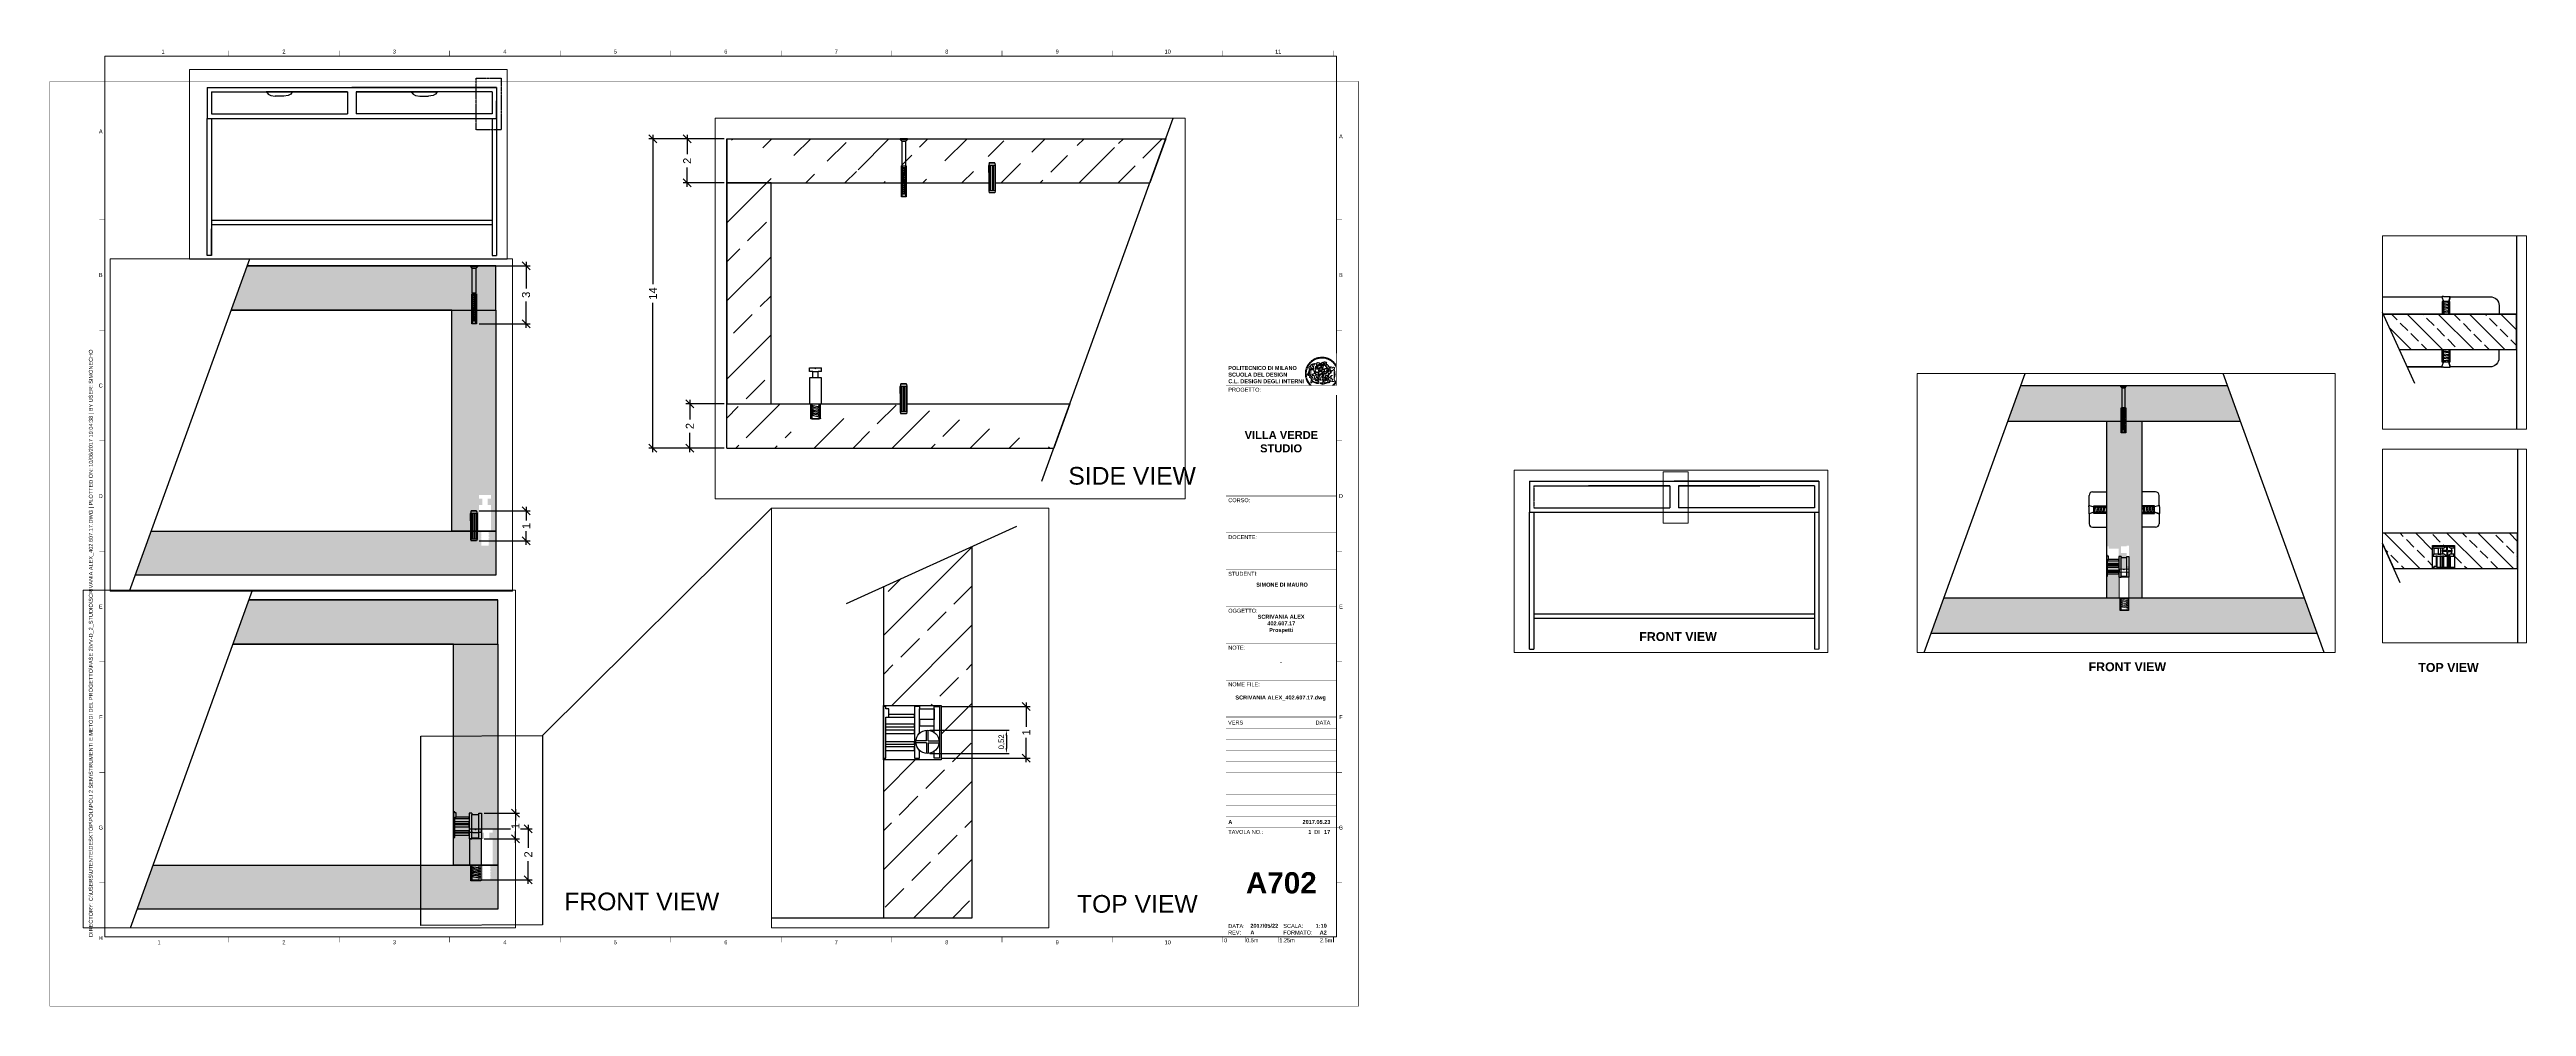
# Paper-space layout 'Layout2 (2)' of a CAD drawing. Header units: millimetres. Extents: x -8 to 1113, y -20 to 413.
# The model-space entities are those that its viewports show. They can reach past a viewport. Long polylines and large blocks are cut down to what shows.
import ezdxf
from ezdxf.enums import TextEntityAlignment as Align

# ---------------------------------------------------------------- set-up
doc = ezdxf.new("R2010")
doc.units = ezdxf.units.MM
doc.set_wipeout_variables(frame=1)
doc.linetypes.add('PHANTOM2', pattern=[1.25, 0.625, -0.125, 0.125, -0.125, 0.125, -0.125])
doc.linetypes.add('TRATTOPUNTO', pattern=[25.4, 12.7, -6.35, 0, -6.35])
doc.layers.get('DEFPOINTS').update_dxf_attribs({"color": 210})
for name, color, linetype, lineweight in [('A-ANNO-DIMS', 40, 'Continuous', 18), ('A-ANNO-SYMB', 3, 'Continuous', 18), ('A-FURN', 8, 'Continuous', 18), ('CONTORNO', 4, 'Continuous', 25), ('G-ANNO-LOGO', 3, 'Continuous', 18), ('G-ANNO-TEXT', 3, 'Continuous', 18), ('G-ANNO-TTLB', 3, 'Continuous', 18)]:
    doc.layers.add(name, color=color, linetype=linetype, lineweight=lineweight)
for name, color, linetype in [('CAMPITURE', 252, 'Continuous'), ('Layer1', 250, 'Continuous'), ('Layer2', 1, 'Continuous'), ('particolari', 2, 'Continuous')]:
    doc.layers.add(name, color=color, linetype=linetype)
doc.layers.add('G-ANNO-NPLT', color=210, linetype='Continuous', lineweight=18, plot=False)
doc.styles.add('ARIAL', font='arial.ttf')
doc.styles.add('ARIAL-BOLD', font='arialbd.ttf')
doc.styles.add('E-ARIAL', font='arial.ttf')
doc.styles.get("Standard").update_dxf_attribs({"font": 'arial.ttf'})
doc.dimstyles.new('ISO-25', dxfattribs={"dimtxt": 2.5, "dimasz": 2.5, "dimexe": 1.25, "dimexo": 0.625, "dimtad": 1, "dimtxsty": 'Standard', "dimcen": 2.5, "dimadec": 0, "dimazin": 0, "dimtfac": 1, "dimtmove": 0, "dimatfit": 3, "dimfxl": 1, "dimarcsym": 0})
doc.dimstyles.new('TICK_36', dxfattribs={"dimtxt": 3.6, "dimasz": 3.6, "dimexe": 1.8, "dimexo": 1.2, "dimgap": 1.8, "dimtad": 0, "dimdec": 0, "dimzin": 0, "dimdsep": 46, "dimtxsty": 'ARIAL', "dimblk": 'OBLIQUE', "dimcen": 1.8, "dimdle": 1.8, "dimclrd": 256, "dimclrt": 256, "dimadec": 0, "dimazin": 0, "dimtfac": 1, "dimtdec": 0, "dimtmove": 1, "dimatfit": 3, "dimldrblk": 'OPEN90', "dimfxl": 1, "dimtfill": 1, "dimtolj": 1, "dimtzin": 0, "dimarcsym": 0})

# ---------------------------------------------------------------- blocks, each defined once
blk = doc.blocks.new('*U15')
at = {"layer": 'G-ANNO-TTLB', "const_width": 0.18}
for points in [[(0, -2.5), (0, 0)], [(10, 0), (10, -2.5)], [(25, 0), (25, -2.5)]]:
    blk.add_lwpolyline(points, dxfattribs=at)
at = {"layer": 'G-ANNO-TTLB'}
blk.add_lwpolyline([(50, 0, 0.48, 0.48, 0), (50, -2.5, 0.48, 0.48, 0)], format="xyseb", dxfattribs=at)
at = {"layer": 'G-ANNO-TEXT', "style": 'E-ARIAL'}
blk.add_text('0', height=1.8, dxfattribs=at).set_placement((1.2, -0.7), align=Align.TOP_CENTER)
for s, p in [('0.5m', (10.5, -2.5)), ('1.25m', (25.5, -2.5))]:
    blk.add_text(s, height=1.8, dxfattribs=at).set_placement(p)
blk.add_text('2.5m', height=1.8, dxfattribs=at).set_placement((49.5, -2.5), align=Align.RIGHT)
blk = doc.blocks.new('1')
at = {"layer": 'G-ANNO-TTLB'}
for p, q in [((25, 408.4), (25, 10)), ((582.4, 408.4), (25, 408.4)), ((582.4, 10), (582.4, 408.4)), ((25, 10), (582.4, 10))]:
    blk.add_line(p, q, dxfattribs=at)
at = {"layer": 'G-ANNO-TTLB', "const_width": 0.18, "flags": 128}
for points in [[(81, 410.9), (81, 408.4)], [(131, 410.9), (131, 408.4)], [(181, 410.9), (181, 408.4)], [(231, 410.9), (231, 408.4)], [(281, 410.9), (281, 408.4)], [(331, 410.9), (331, 408.4)], [(381, 410.9), (381, 408.4)], [(431, 410.9), (431, 408.4)], [(481, 410.9), (481, 408.4)], [(531, 410.9), (531, 408.4)], [(581, 410.9), (581, 408.4)], [(25, 334.4), (22.5, 334.4)], [(584.9, 334.4), (582.4, 334.4)], [(25, 284.4), (22.5, 284.4)], [(584.9, 284.4), (582.4, 284.4)], [(25, 234.4), (22.5, 234.4)], [(584.9, 234.4), (582.4, 234.4)], [(25, 184.4), (22.5, 184.4)], [(584.9, 184.4), (582.4, 184.4)], [(25, 134.4), (22.5, 134.4)], [(584.9, 134.4), (582.4, 134.4)], [(25, 84.4), (22.5, 84.4)], [(584.9, 84.4), (582.4, 84.4)], [(25, 34.4), (22.5, 34.4)], [(584.9, 34.4), (582.4, 34.4)], [(81, 10), (81, 7.5)], [(131, 10), (131, 7.5)], [(181, 10), (181, 7.5)], [(231, 10), (231, 7.5)], [(281, 10), (281, 7.5)], [(331, 10), (331, 7.5)], [(381, 10), (381, 7.5)], [(431, 10), (431, 7.5)], [(481, 10), (481, 7.5)], [(531, 10), (531, 7.5)], [(581, 10), (581, 7.5)]]:
    blk.add_lwpolyline(points, dxfattribs=at)
blk.add_blockref('*U15', (531, 10))
at = {"layer": 'G-ANNO-TEXT', "style": 'ARIAL'}
for s, p in [('1', (51.3, 410.5)), ('2', (106, 410.5)), ('3', (156, 410.5)), ('4', (206, 410.5)), ('5', (256, 410.5)), ('6', (306, 410.5)), ('7', (356, 410.5)), ('8', (406, 410.5)), ('9', (456, 410.5)), ('10', (506, 410.5)), ('11', (556, 410.5)), ('A', (23.1, 374.4)), ('A', (584.4, 372.1)), ('B', (23.1, 309.4)), ('B', (584.4, 309.4)), ('C', (23.1, 259.4)), ('C', (584.4, 259.4)), ('D', (23.1, 209.4)), ('D', (584.4, 209.4)), ('E', (23.1, 159.4)), ('E', (584.4, 159.4)), ('F', (23.1, 109.4)), ('F', (584.4, 109.4)), ('G', (23.1, 59.4)), ('G', (584.4, 59.4)), ('H', (23.1, 9.4)), ('1', (49.5, 7.5)), ('2', (106, 7.5)), ('3', (156, 7.5)), ('4', (206, 7.5)), ('5', (256, 7.5)), ('6', (306, 7.5)), ('7', (356, 7.5)), ('8', (406, 7.5)), ('9', (456, 7.5)), ('10', (506, 7.5))]:
    blk.add_text(s, height=1.8, dxfattribs=at).set_placement(p, align=Align.MIDDLE_CENTER)
at = {"layer": 'G-ANNO-TEXT', "insert": (17.7, 9.9), "char_height": 1.8, "attachment_point": 1, "rotation": 90, "style": 'ARIAL'}
blk.add_mtext_dynamic_manual_height_columns('DIRECTORY: C:\\\\USERS\\\\UTENTE\\\\DESKTOP\\\\POLI\\\\POLI 2 SEM\\\\STRUMENTI E METODI DEL PROGETTO\\\\FASE 2\\\\VV-D_2_STUDIO\\\\SCRIVANIA ALEX_402.607.17.DWG | PLOTTED ON: 10/06/2017 19:04:38 | BY USER: SIMONECHO', width=412.209, gutter_width=9, heights=[0], dxfattribs=at)
blk = doc.blocks.new('logoPolimi')
for p, q in [((-2.37, 0.12), (-2.16, 0.11)), ((-2.37, 0.01), (-2.16, 0.01)), ((-2.36, 0.23), (-2.15, 0.21)), ((-2.35, 0.34), (-2.14, 0.31)), ((-2.33, 0.45), (-2.12, 0.41)), ((-2.3, 0.55), (-2.1, 0.51)), ((-2.28, 0.66), (-2.07, 0.6)), ((-2.24, 0.77), (-2.04, 0.7)), ((-2.2, 0.87), (-2.01, 0.79)), ((-2.16, 0.97), (-1.97, 0.89)), ((-2.11, 1.07), (-1.93, 0.98)), ((-2.06, 1.17), (-1.88, 1.07)), ((-2.01, 1.26), (-1.83, 1.15)), ((-1.94, 1.36), (-1.77, 1.24)), ((-1.88, 1.45), (-1.71, 1.32)), ((-1.84, 0.03), (-1.82, 0.35)), ((-1.81, 1.53), (-1.65, 1.4)), ((-1.74, 1.61), (-1.58, 1.47)), ((-1.73, 0.59), (-1.73, 0.59)), ((-1.73, 0.59), (-1.73, 0.59)), ((-1.66, 1.69), (-1.51, 1.54)), ((-1.65, 0.57), (-1.65, 0.57)), ((-1.59, 1.12), (-1.59, 1.12)), ((-1.58, 1.77), (-1.44, 1.61)), ((-1.51, 0.55), (-1.51, 0.55)), ((-1.51, 0.55), (-1.51, 0.55)), ((-1.49, 1.84), (-1.36, 1.68)), ((-1.41, 1.91), (-1.28, 1.74)), ((-1.32, 1.97), (-1.2, 1.8)), ((-1.31, 0.79), (-1.21, 0.75)), ((-1.21, 0.75), (-1.31, 0.79)), ((-1.21, 0.75), (-1.31, 0.79)), ((-1.22, 2.03), (-1.11, 1.85)), ((-1.21, 0.75), (-1.21, 0.75)), ((-1.21, 0.75), (-1.21, 0.75)), ((-1.19, 0.76), (-1.19, 0.76)), ((-1.19, 0.76), (-1.19, 0.76)), ((-1.17, 0.99), (-1.18, 0.99)), ((-1.18, 0.99), (-1.17, 0.99)), ((-1.16, 0.57), (-1.16, 0.57)), ((-1.16, 0.57), (-1.16, 0.57)), ((-1.13, 2.09), (-1.03, 1.9)), ((-1.1, 0.01), (-0.99, 0.06)), ((-0.99, 0.06), (-1.1, 0.01)), ((-0.99, 0.06), (-1.1, 0.01)), ((-1.03, 2.14), (-0.94, 1.95)), ((-0.99, 0.06), (-0.99, 0.06)), ((-0.99, 0.06), (-0.99, 0.06)), ((-0.97, 0.79), (-0.98, 0.79)), ((-0.89, 0.84), (-0.97, 0.79)), ((-0.97, 0.79), (-0.89, 0.84)), ((-0.96, 1.41), (-0.96, 1.41)), ((-0.96, 1.41), (-0.96, 1.41)), ((-0.93, 2.18), (-0.84, 1.99)), ((-0.89, 0.84), (-0.82, 0.87)), ((-0.82, 0.87), (-0.89, 0.84)), ((-0.89, 0.84), (-0.82, 0.87)), ((-0.88, 0.83), (-0.89, 0.84)), ((-0.85, 1.39), (-0.85, 1.39)), ((-0.85, 1.39), (-0.85, 1.39)), ((-0.84, 0.14), (-0.84, 0.14)), ((-0.83, 2.22), (-0.75, 2.03)), ((-0.77, 1.08), (-0.78, 1.08)), ((-0.78, 1.08), (-0.77, 1.08)), ((-0.61, 1.12), (-0.77, 1.08)), ((-0.77, 1.08), (-0.61, 1.12)), ((-0.77, 1.08), (-0.61, 1.12)), ((-0.75, 1.3), (-0.76, 1.29)), ((-0.76, 1.29), (-0.75, 1.3)), ((-0.72, 2.26), (-0.66, 2.06)), ((-0.65, 0.99), (-0.7, 0.96)), ((-0.69, 0.18), (-0.68, 0.18)), ((-0.66, 0.93), (-0.66, 0.93)), ((-0.66, 0.93), (-0.64, 0.93)), ((-0.66, 0.93), (-0.66, 0.93)), ((-0.66, 0.93), (-0.66, 0.93)), ((-0.63, 1.01), (-0.63, 1.01)), ((-0.63, 1.01), (-0.62, 1.01)), ((-0.63, 0.66), (-0.63, 0.66)), ((-0.61, 2.29), (-0.56, 2.09)), ((-0.6, 1.12), (-0.61, 1.12)), ((-0.61, 1.12), (-0.6, 1.12)), ((-0.61, 1.12), (-0.6, 1.12)), ((-0.61, 0.86), (-0.57, 0.85)), ((-0.57, 0.85), (-0.61, 0.86)), ((-0.61, 0.86), (-0.57, 0.85)), ((-0.53, 1.08), (-0.6, 1.12)), ((-0.6, 1.12), (-0.6, 1.11)), ((-0.6, 1.12), (-0.53, 1.08)), ((-0.57, 0.8), (-0.59, 0.8)), ((-0.57, 0.85), (-0.53, 0.84)), ((-0.57, 0.85), (-0.57, 0.85)), ((-0.57, 0.85), (-0.57, 0.85)), ((-0.57, 0.85), (-0.53, 0.84)), ((-0.56, 0.29), (-0.49, 0.48)), ((-0.56, 0.14), (-0.56, 0.29)), ((-0.5, 0.11), (-0.56, 0.14)), ((-0.53, 0.84), (-0.51, 0.84)), ((-0.53, 0.84), (-0.51, 0.84)), ((-0.53, 0.84), (-0.53, 0.84)), ((-0.51, 2.32), (-0.46, 2.11)), ((-0.51, 0.11), (-0.51, 0.11)), ((-0.51, 0.11), (-0.51, 0.11)), ((-0.34, 0.33), (-0.5, 0.11)), ((-0.49, 0.48), (-0.41, 0.55)), ((-0.42, 0.8), (-0.47, 0.79)), ((-0.42, 0.8), (-0.47, 0.79)), ((-0.47, 0.79), (-0.45, 0.76)), ((-0.47, 0.79), (-0.45, 0.76)), ((-0.45, 1.14), (-0.42, 1.11)), ((-0.42, 1.26), (-0.36, 1.22)), ((-0.41, 0.55), (-0.34, 0.49)), ((-0.4, 2.34), (-0.36, 2.13)), ((-0.4, 1.37), (-0.38, 1.38)), ((-0.39, 1.37), (-0.4, 1.37)), ((-0.35, 1.33), (-0.4, 1.37)), ((-0.39, 1.24), (-0.4, 1.23)), ((-0.38, 1.14), (-0.38, 1.14)), ((-0.34, 0.49), (-0.09, 0.48)), ((-0.16, 0.32), (-0.34, 0.33)), ((-0.14, 0.32), (-0.31, 0.34)), ((-0.29, 2.35), (-0.26, 2.14)), ((-0.28, 1.3), (-0.29, 1.3)), ((-0.28, 1.3), (-0.28, 1.3)), ((-0.18, 2.36), (-0.16, 2.15)), ((-0.16, 1.24), (-0.16, 1.25)), ((-0.16, 1.25), (-0.16, 1.25)), ((-0.16, 0.49), (-0.14, 0.64)), ((-0.06, 0.27), (-0.16, 0.32)), ((-0.1, 0.88), (-0.09, 0.87)), ((-0.08, 1.37), (-0.08, 1.38)), ((-0.08, 1.23), (-0.05, 1.21)), ((-0.05, 1.21), (-0.08, 1.23)), ((-0.08, 1.23), (-0.05, 1.21)), ((-0.07, 2.37), (-0.06, 2.16)), ((-0.03, 0.26), (-0.06, 0.27)), ((-0.05, 1.21), (-0.04, 1.21)), ((-0.04, 1.21), (-0.05, 1.21)), ((-0.04, 1.21), (-0.04, 1.21)), ((-0.04, 1.21), (-0.04, 1.21)), ((-0.04, 0.48), (-0.03, 0.26)), ((0.03, 1.15), (0.03, 1.15)), ((0.03, 0.66), (0.03, 0.67)), ((0.04, 2.37), (0.04, 2.16)), ((0.07, 0.58), (0.07, 0.57)), ((0.1, 1.18), (0.1, 1.18)), ((0.1, 0.84), (0.1, 0.84)), ((0.13, 1.32), (0.17, 1.19)), ((0.15, 2.36), (0.14, 2.16)), ((0.14, 0.71), (0.34, 0.65)), ((0.31, 0.56), (0.17, 0.63)), ((0.26, 2.36), (0.24, 2.15)), ((0.27, 1.61), (0.27, 1.61)), ((0.27, 1.61), (0.27, 1.61)), ((0.27, 1.61), (0.27, 1.61)), ((0.29, 1.29), (0.29, 1.29)), ((0.29, 1.29), (0.29, 1.29)), ((0.29, 1.29), (0.29, 1.29)), ((0.29, 1.29), (0.29, 1.29)), ((0.33, 0.49), (0.34, 0.49)), ((0.33, 0.03), (0.35, 0.03)), ((0.33, 0.03), (0.35, 0.03)), ((0.37, 2.34), (0.34, 2.13)), ((0.34, 0.65), (0.34, 0.64)), ((0.35, 0.03), (0.57, 0.06)), ((0.35, 0.03), (0.57, 0.06)), ((0.35, 0.03), (0.35, 0.03)), ((0.35, 0.03), (0.35, 0.03)), ((0.38, 1.36), (0.37, 1.35)), ((0.38, 0.34), (0.37, 0.34)), ((0.38, 0.34), (0.38, 0.34)), ((0.43, 0.67), (0.39, 0.64)), ((0.48, 2.32), (0.44, 2.12)), ((0.49, 1.05), (0.51, 1.13)), ((0.51, 1.13), (0.49, 1.05)), ((0.49, 1.05), (0.51, 1.13)), ((0.51, 1.31), (0.5, 1.29)), ((0.51, 1.13), (0.52, 1.23)), ((0.52, 1.23), (0.51, 1.23)), ((0.51, 1.23), (0.52, 1.23)), ((0.52, 1.23), (0.51, 1.13)), ((0.51, 1.13), (0.52, 1.23)), ((0.52, 1.24), (0.6, 1.37)), ((0.52, 1.23), (0.6, 1.36)), ((0.6, 1.36), (0.52, 1.23)), ((0.52, 1.23), (0.52, 1.23)), ((0.52, 1.23), (0.52, 1.24)), ((0.52, 1.23), (0.52, 1.23)), ((0.55, 1.07), (0.53, 1.06)), ((0.53, 1.04), (0.53, 1.06)), ((0.53, 1.05), (0.53, 1.04)), ((0.59, 2.3), (0.54, 2.09)), ((0.54, 0.3), (0.63, 0.32)), ((0.54, -0.08), (0.61, 0.06)), ((0.61, 0.06), (0.54, -0.08)), ((0.54, -0.08), (0.61, 0.06)), ((0.56, 0.19), (0.59, 0.21)), ((0.57, 1.07), (0.57, 1.07)), ((0.57, 1.07), (0.57, 1.07)), ((0.57, 1.07), (0.57, 1.07)), ((0.57, 1.07), (0.57, 1.07)), ((0.57, 1.07), (0.57, 1.07)), ((0.57, 1.07), (0.57, 1.07)), ((0.57, 1.07), (0.57, 1.07)), ((0.58, 0.3), (0.59, 0.29)), ((0.59, 0.78), (0.59, 0.79)), ((0.59, 0.79), (0.59, 0.79)), ((0.59, 0.79), (0.59, 0.79)), ((0.59, 0.79), (0.59, 0.78)), ((0.61, 0.06), (0.6, 0.07)), ((0.6, 0.07), (0.61, 0.06)), ((0.61, 0.06), (0.61, 0.07)), ((0.62, 0.21), (0.65, 0.22)), ((0.69, 2.27), (0.63, 2.07)), ((0.64, 1.37), (0.65, 1.37)), ((0.69, 0.86), (0.68, 0.86)), ((0.68, 0.86), (0.69, 0.86)), ((0.68, 0.76), (0.68, 0.76)), ((0.8, 2.23), (0.73, 2.03)), ((0.76, 0.26), (0.76, 0.26)), ((0.9, 2.19), (0.82, 2)), ((0.82, 0.35), (0.84, 0.36)), ((0.82, 0.35), (0.82, 0.35)), ((0.84, 0.36), (0.84, 0.37)), ((0.85, 0.34), (1.05, 0.35)), ((1, 2.15), (0.91, 1.96)), ((0.93, 1.05), (0.93, 1.05)), ((0.93, 1.05), (0.93, 1.05)), ((0.93, 1.05), (0.93, 1.04)), ((0.93, 1.05), (0.93, 1.05)), ((0.97, 0.66), (0.96, 0.66)), ((1.01, 0.97), (0.98, 0.96)), ((1.1, 2.1), (1, 1.91)), ((1.2, 2.04), (1.09, 1.86)), ((1.17, 0.96), (1.17, 0.95)), ((1.17, 0.95), (1.17, 0.95)), ((1.29, 1.99), (1.18, 1.81)), ((1.38, 1.92), (1.26, 1.75)), ((1.34, 0.37), (1.26, 0.04)), ((1.27, 0.37), (1.27, 0.38)), ((1.28, 0.95), (1.28, 0.95)), ((1.47, 1.86), (1.34, 1.69)), ((1.37, 0.73), (1.46, 0.81)), ((1.41, 0.4), (1.41, 0.41)), ((1.56, 1.79), (1.42, 1.63)), ((1.64, 1.71), (1.49, 1.56)), ((1.49, 0.9), (1.57, 0.92)), ((1.72, 1.63), (1.56, 1.49)), ((1.67, 0.6), (1.57, 0.53)), ((1.79, 1.55), (1.63, 1.41)), ((1.86, 1.47), (1.7, 1.34)), ((1.93, 1.38), (1.76, 1.26)), ((1.99, 1.29), (1.81, 1.17)), ((2.05, 1.19), (1.87, 1.09)), ((2.1, 1.1), (1.92, 1)), ((2.15, 1), (1.96, 0.91)), ((2.19, 0.9), (2, 0.82)), ((2.23, 0.79), (2.04, 0.72)), ((2.27, 0.69), (2.07, 0.63)), ((2.3, 0.58), (2.09, 0.53)), ((2.32, 0.47), (2.12, 0.43)), ((2.34, 0.37), (2.13, 0.33)), ((2.36, 0.26), (2.15, 0.23)), ((2.37, 0.15), (2.16, 0.13)), ((2.37, 0.04), (2.16, 0.03)), ((-2.37, -0.1), (-2.16, -0.09)), ((-2.36, -0.21), (-2.15, -0.19)), ((-2.35, -0.32), (-2.14, -0.29)), ((-2.33, -0.43), (-2.12, -0.39)), ((-2.31, -0.54), (-2.1, -0.49)), ((-2.28, -0.65), (-2.08, -0.59)), ((-2.25, -0.75), (-2.05, -0.69)), ((-2.21, -0.86), (-2.02, -0.78)), ((-2.17, -0.96), (-1.98, -0.87)), ((-2.12, -1.06), (-1.93, -0.96)), ((-2.07, -1.16), (-1.89, -1.05)), ((-2.04, -0.15), (-1.97, -0.2)), ((-2.01, -1.25), (-1.84, -1.14)), ((-1.95, -1.34), (-1.78, -1.22)), ((-1.89, -1.43), (-1.72, -1.31)), ((-1.82, -1.52), (-1.66, -1.38)), ((-1.75, -1.6), (-1.59, -1.46)), ((-1.67, -1.68), (-1.52, -1.53)), ((-1.58, -0.12), (-1.6, -0.18)), ((-1.6, -0.18), (-1.58, -0.28)), ((-1.57, -0.54), (-1.59, -0.54)), ((-1.59, -0.54), (-1.59, -0.54)), ((-1.59, -1.76), (-1.45, -1.6)), ((-1.56, -0.32), (-1.56, -0.31)), ((-1.56, -0.31), (-1.56, -0.31)), ((-1.53, -0.65), (-1.53, -0.65)), ((-1.53, -0.65), (-1.53, -0.65)), ((-1.51, -1.83), (-1.37, -1.67)), ((-1.48, -0.86), (-1.48, -0.85)), ((-1.42, -0.37), (-1.42, -0.37)), ((-1.42, -1.9), (-1.29, -1.73)), ((-1.38, -0.46), (-1.38, -0.46)), ((-1.33, -1.96), (-1.21, -1.79)), ((-1.31, -0.24), (-1.31, -0.23)), ((-1.31, -0.23), (-1.31, -0.24)), ((-1.24, -2.02), (-1.13, -1.84)), ((-1.23, -0.19), (-1.23, -0.19)), ((-1.23, -0.19), (-1.23, -0.19)), ((-1.23, -0.19), (-1.23, -0.19)), ((-1.23, -0.19), (-1.23, -0.19)), ((-1.14, -2.08), (-1.04, -1.89)), ((-1.04, -2.13), (-0.95, -1.94)), ((-1.01, -0.39), (-1.02, -0.39)), ((-1.02, -0.39), (-1.01, -0.39)), ((-1.02, -0.7), (-1.02, -0.7)), ((-1.02, -0.7), (-1.02, -0.7)), ((-1.02, -0.7), (-1.02, -0.7)), ((-0.94, -2.18), (-0.86, -1.98)), ((-0.84, -2.22), (-0.77, -2.02)), ((-0.79, -0.51), (-0.83, -0.58)), ((-0.83, -0.58), (-0.79, -0.51)), ((-0.83, -0.58), (-0.79, -0.51)), ((-0.78, -1.05), (-0.83, -0.94)), ((-0.83, -0.94), (-0.78, -1.05)), ((-0.83, -0.94), (-0.83, -0.94)), ((-0.83, -0.94), (-0.78, -1.05)), ((-0.82, -1.23), (-0.82, -1.23)), ((-0.82, -1.23), (-0.77, -1.23)), ((-0.77, -1.23), (-0.82, -1.23)), ((-0.82, -1.23), (-0.82, -1.23)), ((-0.77, -1.23), (-0.82, -1.23)), ((-0.75, -0.96), (-0.8, -0.89)), ((-0.8, -0.89), (-0.79, -0.92)), ((-0.79, -0.92), (-0.8, -0.89)), ((-0.8, -0.89), (-0.75, -0.96)), ((-0.79, -0.92), (-0.8, -0.89)), ((-0.8, -0.89), (-0.8, -0.89)), ((-0.8, -0.89), (-0.75, -0.96)), ((-0.79, -0.92), (-0.78, -0.95)), ((-0.78, -0.95), (-0.79, -0.92)), ((-0.78, -0.95), (-0.79, -0.92)), ((-0.77, -0.49), (-0.78, -0.48)), ((-0.78, -0.48), (-0.77, -0.49)), ((-0.78, -0.95), (-0.76, -1)), ((-0.76, -1), (-0.78, -0.95)), ((-0.76, -1), (-0.78, -0.95)), ((-0.71, -0.89), (-0.75, -0.87)), ((-0.75, -0.87), (-0.71, -0.89)), ((-0.75, -0.87), (-0.71, -0.89)), ((-0.72, -1.01), (-0.75, -0.96)), ((-0.75, -0.96), (-0.72, -1.01)), ((-0.75, -0.96), (-0.72, -1.01)), ((-0.74, -2.25), (-0.67, -2.05)), ((-0.64, -0.93), (-0.71, -0.89)), ((-0.71, -0.89), (-0.64, -0.93)), ((-0.71, -0.89), (-0.64, -0.93)), ((-0.66, -0.53), (-0.66, -0.53)), ((-0.66, -0.53), (-0.66, -0.53)), ((-0.66, -0.53), (-0.66, -0.53)), ((-0.63, -2.29), (-0.57, -2.08)), ((-0.52, -2.31), (-0.48, -2.11)), ((-0.39, -0.81), (-0.51, -0.69)), ((-0.51, -1.04), (-0.5, -1.04)), ((-0.48, -0.42), (-0.48, -0.42)), ((-0.48, -0.42), (-0.48, -0.42)), ((-0.48, -0.42), (-0.48, -0.42)), ((-0.42, -2.33), (-0.38, -2.13)), ((-0.41, -0.51), (-0.41, -0.51)), ((-0.38, -0.05), (-0.39, -0.12)), ((-0.39, -0.12), (-0.37, -0.1)), ((-0.35, -0.14), (-0.37, -0.08)), ((-0.37, -0.09), (-0.37, -0.09)), ((-0.33, -0.12), (-0.35, -0.14)), ((-0.32, -0.14), (-0.35, -0.14)), ((-0.35, -0.18), (-0.34, -0.22)), ((-0.34, -0.08), (-0.29, -0.16)), ((-0.34, -0.22), (-0.34, -0.22)), ((-0.27, -0.17), (-0.32, -0.14)), ((-0.31, -2.35), (-0.28, -2.14)), ((-0.25, -0.91), (-0.26, -0.9)), ((-0.26, -1.29), (0.1, -1.2)), ((0.1, -1.2), (-0.26, -1.29)), ((0.08, -1.4), (-0.26, -1.29)), ((-0.26, -1.29), (0.08, -1.4)), ((-0.26, -1.38), (-0.26, -1.29)), ((-0.26, -1.29), (-0.26, -1.29)), ((-0.26, -1.29), (-0.26, -1.38)), ((-0.26, -1.29), (0.08, -1.4)), ((-0.26, -1.29), (-0.26, -1.29)), ((0.08, -1.49), (-0.26, -1.38)), ((-0.26, -1.38), (0.09, -1.49)), ((-0.2, -2.36), (-0.18, -2.15)), ((-0.14, -0.15), (-0.16, -0.13)), ((-0.11, -0.04), (-0.12, -0.05)), ((-0.09, -2.37), (-0.08, -2.16)), ((-0.04, -0.41), (-0.01, -0.44)), ((-0.01, -0.44), (-0.04, -0.41)), ((-0.04, -0.41), (-0.01, -0.44)), ((0.03, -2.37), (0.02, -2.16)), ((0.07, -0.84), (0.07, -0.84)), ((0.07, -0.84), (0.07, -0.84)), ((0.1, -1.2), (0.08, -1.32)), ((0.08, -1.32), (0.13, -1.2)), ((0.08, -1.4), (0.72, -1.22)), ((0.72, -1.22), (0.08, -1.4)), ((0.08, -1.4), (0.72, -1.22)), ((0.72, -1.31), (0.08, -1.49)), ((0.08, -1.44), (0.08, -1.4)), ((0.08, -1.4), (0.08, -1.44)), ((0.08, -1.4), (0.08, -1.49)), ((0.08, -1.49), (0.08, -1.44)), ((0.08, -1.44), (0.08, -1.44)), ((0.08, -1.44), (0.08, -1.45)), ((0.08, -1.45), (0.08, -1.46)), ((0.08, -1.46), (0.08, -1.49)), ((0.1, -1.01), (0.09, -0.86)), ((0.1, -1.01), (0.09, -0.86)), ((0.09, -1.49), (0.72, -1.31)), ((0.1, -1.2), (0.12, -1.04)), ((0.12, -1.04), (0.1, -1.2)), ((0.13, -1.2), (0.1, -1.2)), ((0.1, -1.2), (0.13, -1.2)), ((0.13, -1.2), (0.1, -1.2)), ((0.1, -1.2), (0.1, -1.2)), ((0.11, -0.44), (0.11, -0.44)), ((0.11, -0.44), (0.11, -0.44)), ((0.12, -0.21), (0.12, -0.21)), ((0.12, -0.21), (0.12, -0.21)), ((0.12, -0.21), (0.12, -0.21)), ((0.12, -0.21), (0.12, -0.21)), ((0.12, -0.21), (0.12, -0.21)), ((0.12, -0.21), (0.12, -0.21)), ((0.12, -0.21), (0.12, -0.21)), ((0.12, -0.21), (0.12, -0.21)), ((0.12, -0.21), (0.12, -0.21)), ((0.12, -0.21), (0.12, -0.21)), ((0.12, -0.21), (0.12, -0.21)), ((0.12, -0.21), (0.12, -0.21)), ((0.12, -0.21), (0.12, -0.21)), ((0.12, -0.56), (0.14, -0.53)), ((0.14, -0.53), (0.12, -0.56)), ((0.12, -0.56), (0.14, -0.53)), ((0.12, -1.04), (0.12, -1.04)), ((0.12, -1.04), (0.12, -1.04)), ((0.12, -1.04), (0.12, -1.04)), ((0.14, -2.37), (0.12, -2.16)), ((0.21, -0.99), (0.13, -1.2)), ((0.13, -1.2), (0.21, -0.99)), ((0.36, -1.14), (0.13, -1.2)), ((0.13, -1.2), (0.26, -1.17)), ((0.14, -0.53), (0.16, -0.49)), ((0.16, -0.49), (0.14, -0.53)), ((0.14, -0.53), (0.16, -0.49)), ((0.16, -0.49), (0.16, -0.49)), ((0.16, -0.49), (0.16, -0.49)), ((0.28, -1.19), (0.21, -0.99)), ((0.21, -0.99), (0.31, -1.27)), ((0.25, -2.36), (0.22, -2.15)), ((0.24, -0.17), (0.24, -0.16)), ((0.24, -0.16), (0.24, -0.17)), ((0.25, -0.84), (0.25, -0.88)), ((0.25, -0.88), (0.25, -0.84)), ((0.25, -0.88), (0.25, -0.84)), ((0.25, -0.88), (0.29, -1.17)), ((0.26, -0.88), (0.25, -0.88)), ((0.31, -1.27), (0.25, -0.88)), ((0.26, -1.17), (0.28, -1.16)), ((0.28, -1.16), (0.36, -1.14)), ((0.29, -1.17), (0.28, -1.19)), ((0.35, -2.34), (0.32, -2.14)), ((0.36, -1.14), (0.72, -1.22)), ((0.72, -1.22), (0.36, -1.14)), ((0.46, -2.32), (0.42, -2.12)), ((0.49, -0.31), (0.49, -0.31)), ((0.49, -0.31), (0.49, -0.31)), ((0.5, -0.27), (0.5, -0.27)), ((0.51, -0.27), (0.51, -0.27)), ((0.57, -2.3), (0.52, -2.1)), ((0.68, -2.27), (0.62, -2.07)), ((0.78, -2.24), (0.71, -2.04)), ((0.72, -0.81), (0.75, -0.89)), ((0.72, -1.22), (0.72, -1.31)), ((0.72, -1.31), (0.72, -1.22)), ((0.74, -0.23), (0.74, -0.23)), ((0.74, -0.23), (0.75, -0.24)), ((0.75, -0.23), (0.75, -0.23)), ((0.89, -2.2), (0.81, -2)), ((0.86, -0.25), (0.82, -0.34)), ((0.87, -0.22), (0.86, -0.23)), ((0.87, -0.22), (0.86, -0.25)), ((0.99, -2.15), (0.9, -1.96)), ((0.96, -0.58), (0.96, -0.57)), ((1.09, -2.11), (0.99, -1.92)), ((1.05, -1.05), (1.04, -1.05)), ((1.19, -2.05), (1.08, -1.87)), ((1.28, -2), (1.17, -1.82)), ((1.37, -1.93), (1.25, -1.76)), ((1.31, -0.27), (1.3, -0.26)), ((1.3, -0.26), (1.3, -0.26)), ((1.3, -0.26), (1.3, -0.26)), ((1.3, -0.26), (1.31, -0.27)), ((1.3, -0.26), (1.3, -0.26)), ((1.46, -1.87), (1.33, -1.7)), ((1.54, -1.8), (1.41, -1.64)), ((1.63, -1.72), (1.48, -1.57)), ((1.71, -1.65), (1.55, -1.5)), ((1.78, -1.57), (1.62, -1.43)), ((1.85, -1.48), (1.69, -1.35)), ((1.92, -1.39), (1.75, -1.27)), ((1.98, -1.3), (1.81, -1.19)), ((2.04, -1.21), (1.86, -1.1)), ((2.09, -1.11), (1.91, -1.01)), ((2.14, -1.01), (1.95, -0.92)), ((2.19, -0.91), (1.99, -0.83)), ((2.23, -0.81), (2.03, -0.74)), ((2.26, -0.7), (2.06, -0.64)), ((2.29, -0.6), (2.09, -0.55)), ((2.32, -0.49), (2.11, -0.45)), ((2.34, -0.38), (2.13, -0.35)), ((2.35, -0.27), (2.15, -0.25)), ((2.37, -0.08), (2.16, -0.07)), ((2.36, -0.16), (2.16, -0.15))]:
    blk.add_line(p, q)
for points in [[(-1.9, 0.12), (-1.94, 0.02), (-2.05, -0.09), (-2.05, -0.09)], [(-1.86, 0.38), (-1.86, 0.38), (-1.87, 0.19), (-1.9, 0.12)], [(-1.76, 0.6), (-1.76, 0.6), (-1.84, 0.57), (-1.86, 0.38)], [(-1.86, -0.04), (-1.84, 0.02), (-1.84, 0.03), (-1.84, 0.03)], [(-1.82, 0.78), (-1.83, 0.8), (-1.85, 0.86), (-1.83, 0.88)], [(-1.82, 0.78), (-1.83, 0.8), (-1.85, 0.86), (-1.83, 0.88)], [(-1.83, 0.88), (-1.81, 0.9), (-1.76, 0.96), (-1.76, 0.96)], [(-1.83, 0.88), (-1.81, 0.9), (-1.76, 0.96), (-1.76, 0.96)], [(-1.76, 0.6), (-1.83, 0.7), (-1.78, 0.74), (-1.78, 0.74)], [(-1.78, 0.74), (-1.79, 0.74), (-1.83, 0.7), (-1.76, 0.6)], [(-1.78, 0.74), (-1.8, 0.76), (-1.81, 0.78), (-1.82, 0.78)], [(-1.78, 0.74), (-1.8, 0.76), (-1.81, 0.78), (-1.82, 0.78)], [(-1.82, 0.35), (-1.81, 0.5), (-1.73, 0.59), (-1.73, 0.59)], [(-1.82, -0.19), (-1.73, -0.07), (-1.75, 0.14), (-1.75, 0.3)], [(-1.75, 0.33), (-1.75, 0.17), (-1.73, -0.05), (-1.8, -0.17)], [(-1.78, 0.74), (-1.75, 0.72), (-1.72, 0.69), (-1.68, 0.7)], [(-1.68, 0.7), (-1.72, 0.69), (-1.75, 0.72), (-1.78, 0.74)], [(-1.68, 0.7), (-1.72, 0.69), (-1.75, 0.72), (-1.78, 0.74)], [(-1.78, 0.74), (-1.78, 0.74), (-1.78, 0.74), (-1.78, 0.74)], [(-1.76, 0.96), (-1.68, 1.1), (-1.59, 1.12), (-1.59, 1.12)], [(-1.76, 0.96), (-1.68, 1.1), (-1.6, 1.12), (-1.6, 1.12)], [(-1.73, 0.59), (-1.74, 0.59), (-1.75, 0.6), (-1.76, 0.6)], [(-1.73, 0.59), (-1.74, 0.59), (-1.75, 0.6), (-1.76, 0.6)], [(-1.75, 0.3), (-1.76, 0.47), (-1.65, 0.57), (-1.65, 0.57)], [(-1.65, 0.57), (-1.65, 0.57), (-1.76, 0.5), (-1.75, 0.33)], [(-1.65, 0.57), (-1.68, 0.58), (-1.7, 0.58), (-1.73, 0.59)], [(-1.65, 0.57), (-1.68, 0.58), (-1.7, 0.58), (-1.73, 0.59)], [(-1.5, 0.71), (-1.53, 0.74), (-1.61, 0.71), (-1.68, 0.7)], [(-1.68, 0.7), (-1.61, 0.71), (-1.53, 0.73), (-1.5, 0.71)], [(-1.5, 0.71), (-1.53, 0.73), (-1.61, 0.71), (-1.68, 0.7)], [(-1.51, 0.55), (-1.56, 0.56), (-1.61, 0.56), (-1.65, 0.57)], [(-1.65, 0.57), (-1.61, 0.56), (-1.56, 0.56), (-1.51, 0.55)], [(-1.51, 0.55), (-1.56, 0.56), (-1.61, 0.56), (-1.65, 0.57)], [(-1.59, 1.12), (-1.6, 1.06), (-1.61, 0.99), (-1.61, 0.97)], [(-1.61, 0.97), (-1.61, 0.99), (-1.6, 1.06), (-1.59, 1.12)], [(-1.61, 0.97), (-1.61, 0.99), (-1.6, 1.06), (-1.59, 1.12)], [(-1.61, 0.97), (-1.61, 0.95), (-1.56, 0.88), (-1.54, 0.87)], [(-1.54, 0.87), (-1.56, 0.88), (-1.61, 0.95), (-1.61, 0.97)], [(-1.54, 0.87), (-1.56, 0.88), (-1.61, 0.96), (-1.61, 0.97)], [(-1.59, 1.12), (-1.59, 1.13), (-1.59, 1.15), (-1.58, 1.16)], [(-1.59, 1.12), (-1.59, 1.13), (-1.59, 1.15), (-1.58, 1.16)], [(-1.58, 1.16), (-1.57, 1.21), (-1.52, 1.23), (-1.49, 1.25)], [(-1.58, 1.16), (-1.57, 1.21), (-1.52, 1.23), (-1.49, 1.25)], [(-1.58, 0.36), (-1.58, 0.48), (-1.51, 0.55), (-1.51, 0.55)], [(-1.51, 0.55), (-1.51, 0.55), (-1.58, 0.48), (-1.58, 0.36)], [(-1.51, 0.55), (-1.51, 0.55), (-1.58, 0.48), (-1.58, 0.36)], [(-1.55, 0.04), (-1.55, 0.08), (-1.58, 0.25), (-1.58, 0.36)], [(-1.58, 0.36), (-1.58, 0.25), (-1.55, 0.08), (-1.55, 0.04)], [(-1.58, 0.36), (-1.58, 0.25), (-1.55, 0.08), (-1.55, 0.04)], [(-1.58, -0.12), (-1.57, -0.06), (-1.55, 0.02), (-1.55, 0.04)], [(-1.55, 0.04), (-1.55, 0.02), (-1.57, -0.06), (-1.58, -0.12)], [(-1.55, 0.04), (-1.55, 0.02), (-1.56, -0.04), (-1.57, -0.1)], [(-1.54, 0.87), (-1.52, 0.85), (-1.47, 0.83), (-1.44, 0.83)], [(-1.44, 0.83), (-1.47, 0.83), (-1.52, 0.85), (-1.54, 0.87)], [(-1.45, 0.83), (-1.47, 0.83), (-1.52, 0.85), (-1.54, 0.87)], [(-1.51, 0.55), (-1.33, 0.54), (-1.16, 0.57), (-1.16, 0.57)], [(-1.16, 0.57), (-1.16, 0.57), (-1.33, 0.54), (-1.51, 0.55)], [(-1.16, 0.57), (-1.16, 0.57), (-1.33, 0.54), (-1.51, 0.55)], [(-1.5, 0.71), (-1.46, 0.68), (-1.4, 0.62), (-1.33, 0.66)], [(-1.33, 0.66), (-1.4, 0.62), (-1.46, 0.68), (-1.5, 0.71)], [(-1.33, 0.66), (-1.4, 0.62), (-1.46, 0.68), (-1.5, 0.71)], [(-1.49, 1.25), (-1.46, 1.26), (-1.42, 1.33), (-1.39, 1.36)], [(-1.49, 1.25), (-1.46, 1.27), (-1.43, 1.34), (-1.39, 1.36)], [(-1.31, 0.79), (-1.33, 0.79), (-1.42, 0.83), (-1.45, 0.83)], [(-1.44, 0.83), (-1.42, 0.83), (-1.33, 0.79), (-1.31, 0.79)], [(-1.31, 0.79), (-1.33, 0.79), (-1.42, 0.83), (-1.44, 0.83)], [(-1.35, 1.1), (-1.4, 1.17), (-1.36, 1.23), (-1.29, 1.31)], [(-1.29, 1.31), (-1.36, 1.23), (-1.4, 1.17), (-1.35, 1.1)], [(-1.35, 1.1), (-1.4, 1.17), (-1.36, 1.23), (-1.29, 1.31)], [(-1.39, 1.36), (-1.35, 1.38), (-1.26, 1.4), (-1.19, 1.41)], [(-1.39, 1.36), (-1.35, 1.38), (-1.26, 1.4), (-1.19, 1.41)], [(-1.18, 0.99), (-1.24, 0.97), (-1.3, 1.03), (-1.35, 1.1)], [(-1.35, 1.1), (-1.3, 1.03), (-1.24, 0.97), (-1.18, 0.99)], [(-1.18, 1), (-1.24, 0.97), (-1.3, 1.03), (-1.35, 1.1)], [(-1.33, 0.66), (-1.28, 0.7), (-1.23, 0.73), (-1.21, 0.75)], [(-1.21, 0.75), (-1.23, 0.73), (-1.28, 0.7), (-1.33, 0.66)], [(-1.21, 0.75), (-1.23, 0.73), (-1.28, 0.7), (-1.33, 0.66)], [(-1.29, 1.31), (-1.22, 1.39), (-1.01, 1.41), (-0.96, 1.41)], [(-0.96, 1.41), (-1.01, 1.41), (-1.22, 1.39), (-1.29, 1.31)], [(-1.29, 1.31), (-1.22, 1.39), (-1.01, 1.41), (-0.96, 1.41)], [(-1.24, -0.02), (-1.21, -0.01), (-1.1, 0.01), (-1.1, 0.01)], [(-1.1, 0.01), (-1.1, 0.01), (-1.21, -0.01), (-1.24, -0.02)], [(-1.1, 0.01), (-1.1, 0.01), (-1.21, -0.01), (-1.24, -0.02)], [(-1.21, 0.75), (-1.2, 0.75), (-1.19, 0.76), (-1.19, 0.76)], [(-1.19, 0.76), (-1.19, 0.76), (-1.2, 0.75), (-1.21, 0.75)], [(-1.19, 0.76), (-1.19, 0.76), (-1.2, 0.76), (-1.21, 0.75)], [(-1.19, 1.41), (-1.11, 1.43), (-0.97, 1.41), (-0.97, 1.41)], [(-1.19, 1.41), (-1.12, 1.43), (-0.98, 1.41), (-0.98, 1.41)], [(-1.19, 0.76), (-1.19, 0.77), (-1.18, 0.78), (-1.18, 0.79)], [(-1.18, 0.79), (-1.18, 0.78), (-1.19, 0.77), (-1.19, 0.76)], [(-1.19, 0.76), (-1.19, 0.77), (-1.19, 0.78), (-1.18, 0.79)], [(-1.18, 0.68), (-1.18, 0.68), (-1.19, 0.71), (-1.19, 0.76)], [(-1.19, 0.76), (-1.19, 0.71), (-1.18, 0.68), (-1.18, 0.68)], [(-1.18, 0.68), (-1.18, 0.68), (-1.19, 0.71), (-1.19, 0.76)], [(-1.18, 0.97), (-1.18, 0.97), (-1.18, 0.98), (-1.17, 0.99)], [(-1.17, 0.99), (-1.18, 0.98), (-1.18, 0.97), (-1.18, 0.97)], [(-1.18, 0.97), (-1.18, 0.97), (-1.18, 0.98), (-1.17, 0.99)], [(-1.18, 0.79), (-1.17, 0.86), (-1.18, 0.95), (-1.18, 0.97)], [(-1.18, 0.97), (-1.18, 0.95), (-1.17, 0.86), (-1.18, 0.79)], [(-1.18, 0.79), (-1.17, 0.86), (-1.18, 0.95), (-1.18, 0.97)], [(-1.16, 0.57), (-1.17, 0.6), (-1.18, 0.64), (-1.18, 0.68)], [(-1.18, 0.68), (-1.18, 0.64), (-1.17, 0.6), (-1.16, 0.57)], [(-1.16, 0.57), (-1.17, 0.6), (-1.18, 0.64), (-1.18, 0.68)], [(-1.17, 0.99), (-1.17, 1.03), (-1.16, 1.09), (-1.14, 1.13)], [(-1.09, 0.42), (-1.1, 0.44), (-1.14, 0.48), (-1.16, 0.57)], [(-1.16, 0.57), (-1.14, 0.48), (-1.1, 0.44), (-1.09, 0.42)], [(-1.09, 0.42), (-1.1, 0.44), (-1.14, 0.48), (-1.16, 0.57)], [(-1.14, 1.13), (-1.12, 1.18), (-1.05, 1.31), (-1.05, 1.31)], [(-1.12, 0.46), (-1.12, 0.46), (-1.13, 0.38), (-1.11, 0.26)], [(-1.11, 0.26), (-1.08, 0.14), (-1.05, 0.03), (-1.05, 0.03)], [(-1.02, 0.32), (-1.02, 0.32), (-1.08, 0.4), (-1.09, 0.42)], [(-1.09, 0.42), (-1.08, 0.4), (-1.02, 0.32), (-1.02, 0.32)], [(-1.02, 0.32), (-1.02, 0.32), (-1.08, 0.4), (-1.09, 0.42)], [(-0.98, 0.2), (-0.98, 0.21), (-1.02, 0.32), (-1.02, 0.32)], [(-1.02, 0.32), (-1.02, 0.32), (-0.98, 0.21), (-0.98, 0.2)], [(-0.98, 0.2), (-0.98, 0.21), (-1.02, 0.32), (-1.02, 0.32)], [(-1.01, 0.12), (-1, 0.16), (-0.98, 0.19), (-0.98, 0.2)], [(-0.98, 0.2), (-0.98, 0.19), (-1, 0.16), (-1.01, 0.12)], [(-1.01, 0.12), (-1, 0.16), (-0.98, 0.19), (-0.98, 0.2)], [(-0.99, 0.06), (-1, 0.07), (-1.01, 0.1), (-1.01, 0.12)], [(-1.01, 0.12), (-1.01, 0.1), (-1, 0.07), (-0.99, 0.06)], [(-0.99, 0.06), (-1, 0.07), (-1.01, 0.1), (-1.01, 0.12)], [(-0.99, 0.06), (-0.99, 0.06), (-0.99, 0.06), (-0.98, 0.05)], [(-0.98, 0.05), (-0.99, 0.06), (-0.99, 0.06), (-0.99, 0.06)], [(-0.99, 0.05), (-0.99, 0.06), (-0.99, 0.06), (-0.99, 0.06)], [(-0.95, 0.02), (-0.96, 0.03), (-0.97, 0.04), (-0.99, 0.05)], [(-0.98, 1.41), (-0.98, 1.41), (-0.97, 1.41), (-0.96, 1.41)], [(-0.98, 0.81), (-0.94, 0.85), (-0.92, 0.93), (-0.91, 0.97)], [(-0.91, 0.97), (-0.92, 0.93), (-0.94, 0.85), (-0.98, 0.81)], [(-0.91, 0.97), (-0.92, 0.93), (-0.94, 0.85), (-0.98, 0.81)], [(-0.98, 0.79), (-0.98, 0.81), (-0.98, 0.81), (-0.98, 0.81)], [(-0.98, 0.81), (-0.98, 0.81), (-0.98, 0.81), (-0.98, 0.79)], [(-0.98, 0.81), (-0.98, 0.81), (-0.98, 0.81), (-0.98, 0.79)], [(-0.98, 0.79), (-0.98, 0.79), (-0.98, 0.78), (-0.97, 0.77)], [(-0.98, 0.79), (-0.98, 0.79), (-0.98, 0.78), (-0.97, 0.77)], [(-0.98, 0.05), (-0.97, 0.04), (-0.96, 0.03), (-0.95, 0.02)], [(-0.95, 0.02), (-0.96, 0.03), (-0.97, 0.04), (-0.98, 0.05)], [(-0.97, 1.41), (-0.97, 1.41), (-0.97, 1.41), (-0.96, 1.41)], [(-0.97, 0.77), (-0.96, 0.74), (-0.91, 0.64), (-0.91, 0.57)], [(-0.97, 0.77), (-0.96, 0.74), (-0.91, 0.64), (-0.91, 0.57)], [(-0.96, 1.41), (-0.94, 1.41), (-0.9, 1.41), (-0.85, 1.39)], [(-0.96, 1.41), (-0.94, 1.41), (-0.9, 1.41), (-0.85, 1.39)], [(-0.95, 0.02), (-0.94, 0.01), (-0.92, 0.01), (-0.9, 0.01)], [(-0.9, 0.01), (-0.92, 0.01), (-0.94, 0.01), (-0.95, 0.02)], [(-0.91, 0.01), (-0.92, 0.01), (-0.94, 0.01), (-0.95, 0.02)], [(-0.91, 0.97), (-0.89, 1), (-0.87, 1.01), (-0.84, 1.02)], [(-0.84, 1.02), (-0.87, 1.01), (-0.89, 1), (-0.91, 0.97)], [(-0.84, 1.02), (-0.87, 1.01), (-0.89, 1.01), (-0.91, 0.97)], [(-0.91, 0.57), (-0.91, 0.5), (-0.9, 0.43), (-0.88, 0.37)], [(-0.91, 0.57), (-0.91, 0.5), (-0.9, 0.43), (-0.88, 0.37)], [(-0.87, 0.03), (-0.87, 0.03), (-0.89, 0.01), (-0.91, 0.01)], [(-0.9, 0.01), (-0.89, 0.01), (-0.87, 0.03), (-0.87, 0.03)], [(-0.87, 0.03), (-0.87, 0.03), (-0.89, 0.01), (-0.9, 0.01)], [(-0.88, 0.84), (-0.88, 0.84), (-0.89, 0.79), (-0.88, 0.77)], [(-0.88, 0.77), (-0.89, 0.79), (-0.88, 0.83), (-0.88, 0.83)], [(-0.74, 0.66), (-0.85, 0.67), (-0.88, 0.77), (-0.88, 0.77)], [(-0.88, 0.77), (-0.88, 0.77), (-0.85, 0.67), (-0.74, 0.66)], [(-0.88, 0.37), (-0.86, 0.32), (-0.83, 0.25), (-0.82, 0.25)], [(-0.88, 0.37), (-0.86, 0.32), (-0.83, 0.25), (-0.82, 0.25)], [(-0.87, 0.03), (-0.86, 0.03), (-0.86, 0.05), (-0.86, 0.06)], [(-0.86, 0.06), (-0.86, 0.05), (-0.86, 0.03), (-0.87, 0.03)], [(-0.86, 0.06), (-0.86, 0.05), (-0.86, 0.03), (-0.87, 0.03)], [(-0.85, 1.39), (-0.86, 1.42), (-0.8, 1.45), (-0.8, 1.46)], [(-0.85, 1.39), (-0.86, 1.42), (-0.83, 1.44), (-0.82, 1.45)], [(-0.86, 0.06), (-0.86, 0.07), (-0.86, 0.1), (-0.85, 0.11)], [(-0.85, 0.11), (-0.86, 0.1), (-0.86, 0.07), (-0.86, 0.06)], [(-0.85, 0.11), (-0.86, 0.1), (-0.86, 0.07), (-0.86, 0.06)], [(-0.81, 1.36), (-0.83, 1.37), (-0.84, 1.38), (-0.85, 1.39)], [(-0.85, 1.39), (-0.84, 1.38), (-0.83, 1.37), (-0.81, 1.36)], [(-0.85, 1.39), (-0.84, 1.38), (-0.83, 1.37), (-0.81, 1.36)], [(-0.85, 0.11), (-0.85, 0.12), (-0.84, 0.14), (-0.84, 0.14)], [(-0.84, 0.14), (-0.84, 0.14), (-0.85, 0.12), (-0.85, 0.11)], [(-0.84, 0.14), (-0.84, 0.14), (-0.85, 0.12), (-0.85, 0.11)], [(-0.84, 1.02), (-0.83, 1.03), (-0.81, 1.05), (-0.78, 1.08)], [(-0.78, 1.08), (-0.81, 1.05), (-0.83, 1.03), (-0.84, 1.02)], [(-0.78, 1.08), (-0.81, 1.05), (-0.83, 1.03), (-0.84, 1.02)], [(-0.84, 0.14), (-0.83, 0.15), (-0.81, 0.16), (-0.81, 0.16)], [(-0.81, 0.16), (-0.81, 0.16), (-0.83, 0.15), (-0.84, 0.14)], [(-0.81, 0.16), (-0.81, 0.16), (-0.84, 0.15), (-0.84, 0.14)], [(-0.84, 0.15), (-0.84, 0.15), (-0.84, 0.15), (-0.84, 0.14)], [(-0.84, 0.14), (-0.84, 0.14), (-0.84, 0.14), (-0.84, 0.14)], [(-0.84, 0.14), (-0.84, 0.14), (-0.84, 0.14), (-0.84, 0.14)], [(-0.84, 0.14), (-0.84, 0.14), (-0.84, 0.14), (-0.84, 0.14)], [(-0.82, 1.45), (-0.82, 1.45), (-0.8, 1.45), (-0.8, 1.45)], [(-0.82, 0.87), (-0.82, 0.87), (-0.72, 0.91), (-0.66, 0.93)], [(-0.66, 0.93), (-0.72, 0.91), (-0.82, 0.87), (-0.82, 0.87)], [(-0.82, 0.87), (-0.82, 0.87), (-0.72, 0.91), (-0.66, 0.93)], [(-0.82, 0.25), (-0.8, 0.25), (-0.77, 0.24), (-0.77, 0.23)], [(-0.82, 0.25), (-0.8, 0.25), (-0.78, 0.24), (-0.77, 0.23)], [(-0.76, 1.29), (-0.77, 1.32), (-0.79, 1.34), (-0.81, 1.36)], [(-0.81, 1.36), (-0.79, 1.34), (-0.77, 1.32), (-0.76, 1.29)], [(-0.81, 1.36), (-0.79, 1.34), (-0.77, 1.32), (-0.76, 1.3)], [(-0.81, 0.16), (-0.8, 0.17), (-0.8, 0.17), (-0.79, 0.18)], [(-0.79, 0.18), (-0.8, 0.17), (-0.8, 0.17), (-0.81, 0.16)], [(-0.79, 0.18), (-0.8, 0.17), (-0.8, 0.17), (-0.81, 0.16)], [(-0.8, 1.46), (-0.8, 1.49), (-0.69, 1.51), (-0.69, 1.51)], [(-0.8, 1.46), (-0.8, 1.49), (-0.75, 1.49), (-0.75, 1.49)], [(-0.8, 1.45), (-0.8, 1.45), (-0.8, 1.46), (-0.8, 1.46)], [(-0.79, 0.18), (-0.78, 0.18), (-0.77, 0.16), (-0.77, 0.16)], [(-0.77, 0.16), (-0.77, 0.16), (-0.78, 0.18), (-0.79, 0.18)], [(-0.77, 0.16), (-0.77, 0.16), (-0.78, 0.18), (-0.79, 0.18)], [(-0.78, 1.08), (-0.77, 1.1), (-0.76, 1.13), (-0.75, 1.16)], [(-0.75, 1.16), (-0.76, 1.13), (-0.77, 1.1), (-0.78, 1.08)], [(-0.75, 1.16), (-0.76, 1.13), (-0.77, 1.1), (-0.78, 1.08)], [(-0.77, 0.23), (-0.76, 0.22), (-0.72, 0.2), (-0.71, 0.2)], [(-0.77, 0.23), (-0.76, 0.22), (-0.72, 0.2), (-0.71, 0.2)], [(-0.77, 0.16), (-0.77, 0.16), (-0.74, 0.16), (-0.7, 0.17)], [(-0.7, 0.17), (-0.74, 0.16), (-0.77, 0.16), (-0.77, 0.16)], [(-0.7, 0.17), (-0.74, 0.16), (-0.77, 0.16), (-0.77, 0.16)], [(-0.76, 1.3), (-0.74, 1.25), (-0.73, 1.2), (-0.75, 1.16)], [(-0.75, 1.16), (-0.73, 1.2), (-0.74, 1.25), (-0.76, 1.29)], [(-0.76, 1.29), (-0.74, 1.25), (-0.73, 1.2), (-0.75, 1.16)], [(-0.75, 1.49), (-0.75, 1.52), (-0.69, 1.51), (-0.69, 1.51)], [(-0.7, 1.26), (-0.7, 1.28), (-0.73, 1.28), (-0.75, 1.3)], [(-0.75, 1.3), (-0.73, 1.28), (-0.7, 1.28), (-0.7, 1.26)], [(-0.71, 1.24), (-0.72, 1.25), (-0.73, 1.27), (-0.75, 1.28)], [(-0.63, 0.66), (-0.63, 0.66), (-0.73, 0.66), (-0.74, 0.66)], [(-0.74, 0.66), (-0.73, 0.66), (-0.63, 0.66), (-0.63, 0.66)], [(-0.65, 1.23), (-0.67, 1.24), (-0.71, 1.23), (-0.71, 1.24)], [(-0.71, 0.2), (-0.7, 0.2), (-0.69, 0.19), (-0.69, 0.18)], [(-0.71, 0.2), (-0.7, 0.2), (-0.69, 0.19), (-0.69, 0.18)], [(-0.65, 1.23), (-0.67, 1.24), (-0.7, 1.25), (-0.7, 1.26)], [(-0.7, 1.26), (-0.7, 1.25), (-0.67, 1.24), (-0.65, 1.23)], [(-0.7, 0.17), (-0.69, 0.17), (-0.68, 0.18), (-0.69, 0.18)], [(-0.69, 0.18), (-0.68, 0.18), (-0.69, 0.17), (-0.7, 0.17)], [(-0.69, 0.18), (-0.68, 0.18), (-0.69, 0.17), (-0.7, 0.17)], [(-0.69, 1.51), (-0.69, 1.59), (-0.51, 1.55), (-0.51, 1.55)], [(-0.69, 1.51), (-0.66, 1.55), (-0.66, 1.55), (-0.66, 1.55)], [(-0.66, 0.67), (-0.69, 0.69), (-0.68, 0.72), (-0.68, 0.76)], [(-0.68, 0.76), (-0.68, 0.72), (-0.69, 0.69), (-0.66, 0.67)], [(-0.66, 0.68), (-0.69, 0.69), (-0.68, 0.72), (-0.68, 0.76)], [(-0.68, 0.76), (-0.68, 0.79), (-0.67, 0.82), (-0.66, 0.83)], [(-0.66, 0.83), (-0.67, 0.82), (-0.68, 0.79), (-0.68, 0.76)], [(-0.68, 0.76), (-0.68, 0.79), (-0.67, 0.82), (-0.66, 0.83)], [(-0.68, 0.18), (-0.68, 0.18), (-0.56, 0.15), (-0.51, 0.11)], [(-0.68, 0.18), (-0.68, 0.18), (-0.56, 0.15), (-0.51, 0.11)], [(-0.66, 1.55), (-0.63, 1.57), (-0.51, 1.55), (-0.51, 1.55)], [(-0.62, 0.95), (-0.63, 0.95), (-0.64, 0.94), (-0.66, 0.93)], [(-0.66, 0.93), (-0.64, 0.94), (-0.63, 0.95), (-0.62, 0.95)], [(-0.66, 0.83), (-0.65, 0.85), (-0.61, 0.86), (-0.61, 0.86)], [(-0.61, 0.86), (-0.61, 0.86), (-0.65, 0.84), (-0.66, 0.83)], [(-0.66, 0.83), (-0.65, 0.84), (-0.61, 0.86), (-0.61, 0.86)], [(-0.63, 0.66), (-0.64, 0.67), (-0.65, 0.67), (-0.66, 0.68)], [(-0.63, 0.66), (-0.64, 0.67), (-0.65, 0.67), (-0.66, 0.67)], [(-0.66, 0.67), (-0.65, 0.67), (-0.64, 0.67), (-0.63, 0.66)], [(-0.59, 1.24), (-0.6, 1.23), (-0.63, 1.22), (-0.65, 1.23)], [(-0.65, 1.23), (-0.63, 1.22), (-0.6, 1.23), (-0.59, 1.24)], [(-0.56, 1.24), (-0.56, 1.24), (-0.63, 1.22), (-0.65, 1.23)], [(-0.63, 1.01), (-0.63, 1.01), (-0.64, 1), (-0.65, 0.99)], [(-0.64, 0.93), (-0.64, 0.93), (-0.58, 0.88), (-0.57, 0.85)], [(-0.64, 0.93), (-0.64, 0.93), (-0.58, 0.88), (-0.57, 0.85)], [(-0.6, 1.11), (-0.6, 1.11), (-0.59, 1.05), (-0.63, 1.01)], [(-0.6, 1.11), (-0.6, 1.11), (-0.59, 1.05), (-0.63, 1.01)], [(-0.5, 0.65), (-0.55, 0.61), (-0.6, 0.64), (-0.63, 0.66)], [(-0.5, 0.65), (-0.55, 0.61), (-0.6, 0.64), (-0.63, 0.66)], [(-0.62, 1.01), (-0.62, 1.01), (-0.62, 0.97), (-0.62, 0.95)], [(-0.62, 0.95), (-0.62, 0.97), (-0.62, 1.01), (-0.62, 1.01)], [(-0.56, 1.24), (-0.56, 1.24), (-0.57, 1.25), (-0.59, 1.24)], [(-0.59, 1.24), (-0.57, 1.25), (-0.56, 1.24), (-0.56, 1.24)], [(-0.41, 0.55), (-0.41, 0.55), (-0.59, 0.44), (-0.56, 0.15)], [(-0.52, 0.81), (-0.53, 0.8), (-0.56, 0.79), (-0.57, 0.8)], [(-0.57, 0.01), (-0.57, 0.01), (-0.38, -0.06), (-0.35, -0.15)], [(-0.49, 1.27), (-0.5, 1.26), (-0.53, 1.24), (-0.56, 1.24)], [(-0.52, 1.26), (-0.53, 1.26), (-0.54, 1.22), (-0.56, 1.24)], [(-0.56, 1.24), (-0.54, 1.22), (-0.53, 1.26), (-0.52, 1.26)], [(-0.47, 1.06), (-0.49, 1.06), (-0.53, 1.08), (-0.53, 1.08)], [(-0.53, 1.08), (-0.53, 1.08), (-0.49, 1.06), (-0.47, 1.06)], [(-0.53, 0.84), (-0.53, 0.84), (-0.52, 0.81), (-0.52, 0.81)], [(-0.49, 1.27), (-0.5, 1.26), (-0.51, 1.26), (-0.52, 1.26)], [(-0.52, 1.26), (-0.51, 1.26), (-0.5, 1.26), (-0.49, 1.27)], [(-0.51, 0.12), (-0.51, 0.12), (-0.52, 0.19), (-0.49, 0.21)], [(-0.51, 0.19), (-0.51, 0.18), (-0.52, 0.15), (-0.51, 0.14)], [(-0.51, 1.55), (-0.43, 1.57), (-0.43, 1.53), (-0.43, 1.53)], [(-0.51, 1.55), (-0.43, 1.57), (-0.35, 1.51), (-0.35, 1.51)], [(-0.51, 0.84), (-0.51, 0.84), (-0.46, 0.83), (-0.45, 0.83)], [(-0.51, 0.84), (-0.51, 0.84), (-0.46, 0.83), (-0.45, 0.83)], [(-0.42, 0.27), (-0.43, 0.27), (-0.5, 0.2), (-0.51, 0.19)], [(-0.51, 0.14), (-0.51, 0.13), (-0.47, 0.05), (-0.47, 0.04)], [(-0.51, 0.11), (-0.51, 0.11), (-0.51, 0.11), (-0.51, 0.11)], [(-0.51, 0.11), (-0.51, 0.11), (-0.47, 0.1), (-0.46, 0.04)], [(-0.51, 0.11), (-0.51, 0.11), (-0.51, 0.11), (-0.51, 0.11)], [(-0.51, 0.11), (-0.5, 0.11), (-0.5, 0.1), (-0.49, 0.1)], [(-0.47, 0.71), (-0.46, 0.66), (-0.5, 0.65), (-0.5, 0.65)], [(-0.47, 0.71), (-0.46, 0.66), (-0.5, 0.65), (-0.5, 0.65)], [(-0.44, 1.3), (-0.45, 1.3), (-0.47, 1.28), (-0.49, 1.27)], [(-0.49, 1.27), (-0.47, 1.28), (-0.45, 1.3), (-0.44, 1.3)], [(-0.44, 1.3), (-0.45, 1.3), (-0.47, 1.28), (-0.49, 1.27)], [(-0.49, 0.21), (-0.48, 0.21), (-0.47, 0.22), (-0.47, 0.23)], [(-0.49, 0.21), (-0.49, 0.21), (-0.49, 0.21), (-0.49, 0.21)], [(-0.37, -0.09), (-0.37, -0.07), (-0.49, 0.1), (-0.49, 0.1)], [(-0.46, 1.08), (-0.46, 1.07), (-0.46, 1.06), (-0.47, 1.06)], [(-0.47, 1.06), (-0.46, 1.06), (-0.46, 1.07), (-0.46, 1.08)], [(-0.45, 0.76), (-0.44, 0.74), (-0.47, 0.71), (-0.47, 0.71)], [(-0.45, 0.76), (-0.44, 0.74), (-0.47, 0.71), (-0.47, 0.71)], [(-0.47, 0.23), (-0.46, 0.24), (-0.44, 0.27), (-0.42, 0.27)], [(-0.47, 0.04), (-0.47, 0.03), (-0.44, 0.02), (-0.44, 0.01)], [(-0.44, 1.1), (-0.45, 1.1), (-0.46, 1.08), (-0.46, 1.08)], [(-0.46, 1.08), (-0.46, 1.09), (-0.45, 1.1), (-0.44, 1.1)], [(-0.46, 0.04), (-0.46, 0.03), (-0.45, 0.03), (-0.44, 0.02)], [(-0.45, 0.83), (-0.44, 0.83), (-0.39, 0.82), (-0.39, 0.82)], [(-0.45, 0.83), (-0.44, 0.83), (-0.39, 0.82), (-0.39, 0.82)], [(-0.36, 0.68), (-0.36, 0.66), (-0.45, 0.58), (-0.41, 0.55)], [(-0.41, 0.55), (-0.45, 0.58), (-0.4, 0.62), (-0.39, 0.62)], [(-0.41, 1.32), (-0.42, 1.3), (-0.43, 1.3), (-0.44, 1.3)], [(-0.44, 1.3), (-0.43, 1.3), (-0.42, 1.3), (-0.41, 1.32)], [(-0.41, 1.32), (-0.42, 1.3), (-0.43, 1.3), (-0.44, 1.3)], [(-0.42, 1.11), (-0.42, 1.11), (-0.44, 1.1), (-0.44, 1.1)], [(-0.44, 1.1), (-0.44, 1.1), (-0.42, 1.11), (-0.42, 1.11)], [(-0.44, 0.02), (-0.43, 0.01), (-0.44, 0.01), (-0.43, 0)], [(-0.44, 0.01), (-0.43, 0), (-0.43, -0.02), (-0.38, -0.05)], [(-0.43, 1.53), (-0.37, 1.53), (-0.35, 1.5), (-0.35, 1.5)], [(-0.4, 1.12), (-0.4, 1.11), (-0.42, 1.11), (-0.42, 1.11)], [(-0.42, 1.11), (-0.42, 1.11), (-0.4, 1.11), (-0.4, 1.12)], [(-0.39, 0.82), (-0.39, 0.81), (-0.42, 0.8), (-0.42, 0.8)], [(-0.39, 0.82), (-0.39, 0.81), (-0.42, 0.8), (-0.42, 0.8)], [(-0.35, 0.32), (-0.36, 0.31), (-0.41, 0.28), (-0.42, 0.27)], [(-0.42, 0.27), (-0.41, 0.27), (-0.39, 0.28), (-0.38, 0.3)], [(-0.4, 1.37), (-0.4, 1.37), (-0.39, 1.33), (-0.41, 1.32)], [(-0.41, 1.32), (-0.39, 1.33), (-0.4, 1.37), (-0.4, 1.37)], [(-0.4, 1.37), (-0.4, 1.37), (-0.39, 1.33), (-0.41, 1.32)], [(-0.34, 0.49), (-0.35, 0.51), (-0.36, 0.52), (-0.41, 0.55)], [(-0.41, 0.55), (-0.36, 0.52), (-0.35, 0.51), (-0.34, 0.49)], [(-0.38, 1.14), (-0.38, 1.14), (-0.39, 1.12), (-0.4, 1.12)], [(-0.4, 1.12), (-0.39, 1.12), (-0.38, 1.14), (-0.38, 1.14)], [(-0.37, 1.36), (-0.38, 1.36), (-0.38, 1.35), (-0.39, 1.37)], [(-0.39, 0.63), (-0.39, 0.64), (-0.38, 0.65), (-0.36, 0.67)], [(-0.39, 0.62), (-0.38, 0.63), (-0.39, 0.63), (-0.39, 0.63)], [(-0.38, 1.38), (-0.38, 1.38), (-0.38, 1.36), (-0.36, 1.36)], [(-0.38, 1.14), (-0.38, 1.14), (-0.35, 1.11), (-0.35, 1.15)], [(-0.35, 1.14), (-0.35, 1.11), (-0.38, 1.14), (-0.38, 1.14)], [(-0.38, 0.3), (-0.37, 0.31), (-0.34, 0.35), (-0.3, 0.34)], [(-0.35, 1.34), (-0.37, 1.35), (-0.37, 1.36), (-0.37, 1.36)], [(-0.36, 1.36), (-0.36, 1.36), (-0.37, 1.35), (-0.35, 1.34)], [(-0.36, 0.67), (-0.34, 0.68), (-0.35, 0.68), (-0.35, 0.73)], [(-0.35, 0.73), (-0.36, 0.68), (-0.35, 0.69), (-0.36, 0.68)], [(-0.35, 1.5), (-0.33, 1.52), (-0.31, 1.5), (-0.31, 1.5)], [(-0.35, 1.51), (-0.28, 1.52), (-0.25, 1.44), (-0.25, 1.44)], [(-0.28, 1.3), (-0.31, 1.32), (-0.34, 1.34), (-0.35, 1.34)], [(-0.35, 1.34), (-0.34, 1.34), (-0.31, 1.32), (-0.28, 1.3)], [(-0.28, 1.31), (-0.31, 1.32), (-0.31, 1.31), (-0.35, 1.33)], [(-0.3, 1.28), (-0.3, 1.26), (-0.34, 1.18), (-0.35, 1.14)], [(-0.35, 1.15), (-0.34, 1.18), (-0.3, 1.26), (-0.3, 1.28)], [(-0.3, 0.9), (-0.3, 0.9), (-0.34, 0.77), (-0.35, 0.73)], [(-0.35, 0.73), (-0.34, 0.78), (-0.32, 0.79), (-0.32, 0.79)], [(-0.31, 0.34), (-0.31, 0.34), (-0.34, 0.33), (-0.35, 0.32)], [(-0.25, 0.48), (-0.27, 0.49), (-0.33, 0.47), (-0.34, 0.49)], [(-0.34, 0.49), (-0.33, 0.47), (-0.21, 0.46), (-0.18, 0.47)], [(-0.32, 0.79), (-0.33, 0.84), (-0.31, 0.88), (-0.31, 0.88)], [(-0.31, 1.5), (-0.26, 1.48), (-0.25, 1.44), (-0.25, 1.44)], [(-0.31, 0.88), (-0.31, 0.91), (-0.26, 0.94), (-0.26, 0.94)], [(-0.29, 1.3), (-0.29, 1.3), (-0.29, 1.29), (-0.3, 1.28)], [(-0.3, 1.28), (-0.29, 1.29), (-0.29, 1.3), (-0.29, 1.3)], [(-0.3, 1.19), (-0.3, 1.2), (-0.26, 1.22), (-0.26, 1.22)], [(-0.3, 1.19), (-0.3, 1.2), (-0.26, 1.22), (-0.26, 1.22)], [(-0.25, 1.17), (-0.28, 1.17), (-0.29, 1.18), (-0.3, 1.19)], [(-0.25, 1.17), (-0.28, 1.17), (-0.29, 1.19), (-0.3, 1.19)], [(-0.26, 0.94), (-0.26, 0.94), (-0.29, 0.92), (-0.3, 0.9)], [(-0.3, 0.34), (-0.25, 0.33), (-0.15, 0.33), (-0.14, 0.32)], [(-0.25, 1.3), (-0.26, 1.3), (-0.27, 1.3), (-0.28, 1.31)], [(-0.25, 1.3), (-0.26, 1.3), (-0.27, 1.3), (-0.28, 1.3)], [(-0.26, 1.22), (-0.26, 1.22), (-0.22, 1.24), (-0.18, 1.24)], [(-0.26, 1.22), (-0.26, 1.22), (-0.22, 1.24), (-0.18, 1.24)], [(-0.26, 0.94), (-0.23, 1), (-0.18, 0.98), (-0.18, 0.98)], [(-0.18, 0.98), (-0.18, 0.98), (-0.23, 1), (-0.26, 0.94)], [(-0.25, 1.44), (-0.19, 1.42), (-0.22, 1.38), (-0.22, 1.38)], [(-0.25, 1.44), (-0.19, 1.42), (-0.21, 1.33), (-0.22, 1.33)], [(-0.22, 1.33), (-0.22, 1.32), (-0.22, 1.3), (-0.25, 1.3)], [(-0.22, 1.32), (-0.22, 1.32), (-0.22, 1.3), (-0.25, 1.3)], [(-0.22, 1.18), (-0.23, 1.17), (-0.23, 1.17), (-0.25, 1.17)], [(-0.22, 1.18), (-0.23, 1.17), (-0.23, 1.17), (-0.25, 1.17)], [(-0.18, 0.47), (-0.18, 0.47), (-0.23, 0.46), (-0.25, 0.48)], [(-0.22, 1.38), (-0.18, 1.35), (-0.21, 1.33), (-0.22, 1.32)], [(-0.21, 1.18), (-0.21, 1.19), (-0.22, 1.18), (-0.22, 1.18)], [(-0.21, 1.18), (-0.21, 1.18), (-0.22, 1.18), (-0.22, 1.18)], [(-0.22, 0.88), (-0.21, 0.91), (-0.19, 0.95), (-0.17, 0.96)], [(-0.17, 0.96), (-0.19, 0.95), (-0.21, 0.91), (-0.22, 0.88)], [(-0.22, 0.88), (-0.21, 0.91), (-0.19, 0.96), (-0.17, 0.96)], [(-0.19, 0.81), (-0.21, 0.83), (-0.22, 0.85), (-0.22, 0.88)], [(-0.22, 0.88), (-0.22, 0.85), (-0.21, 0.83), (-0.19, 0.81)], [(-0.19, 0.82), (-0.21, 0.83), (-0.22, 0.85), (-0.22, 0.88)], [(-0.13, 1.11), (-0.13, 1.11), (-0.2, 1.17), (-0.21, 1.18)], [(-0.13, 1.11), (-0.13, 1.11), (-0.2, 1.17), (-0.21, 1.18)], [(-0.16, 0), (-0.16, -0.01), (-0.17, -0.02), (-0.21, -0.04)], [(-0.17, 0.75), (-0.17, 0.77), (-0.18, 0.8), (-0.19, 0.82)], [(-0.17, 0.75), (-0.17, 0.77), (-0.18, 0.8), (-0.19, 0.81)], [(-0.19, 0.81), (-0.18, 0.8), (-0.17, 0.77), (-0.17, 0.75)], [(-0.19, -0.02), (-0.18, -0.02), (-0.16, -0.01), (-0.16, 0)], [(-0.18, 1.24), (-0.17, 1.24), (-0.17, 1.24), (-0.16, 1.25)], [(-0.18, 1.24), (-0.17, 1.24), (-0.17, 1.24), (-0.16, 1.24)], [(-0.18, 0.98), (-0.15, 0.99), (-0.13, 1), (-0.13, 1)], [(-0.13, 0.99), (-0.13, 0.99), (-0.15, 0.99), (-0.18, 0.98)], [(-0.18, 0.47), (-0.15, 0.48), (-0.14, 0.57), (-0.14, 0.57)], [(-0.15, 0.51), (-0.15, 0.49), (-0.18, 0.47), (-0.18, 0.47)], [(-0.17, 0.96), (-0.16, 0.96), (-0.13, 0.99), (-0.06, 0.97)], [(-0.06, 0.97), (-0.13, 0.99), (-0.16, 0.96), (-0.17, 0.96)], [(-0.17, 0.96), (-0.16, 0.97), (-0.13, 0.99), (-0.06, 0.97)], [(-0.15, 0.67), (-0.17, 0.7), (-0.17, 0.74), (-0.17, 0.75)], [(-0.17, 0.75), (-0.17, 0.74), (-0.17, 0.7), (-0.15, 0.67)], [(-0.15, 0.67), (-0.17, 0.7), (-0.17, 0.74), (-0.17, 0.75)], [(-0.17, -0.01), (-0.15, 0), (-0.08, 0.04), (-0.06, 0.05)], [(-0.16, 1.25), (-0.16, 1.25), (-0.16, 1.31), (-0.14, 1.33)], [(-0.16, 1.25), (-0.16, 1.25), (-0.16, 1.32), (-0.14, 1.33)], [(-0.16, 1.24), (-0.13, 1.25), (-0.11, 1.25), (-0.08, 1.23)], [(-0.08, 1.23), (-0.11, 1.25), (-0.13, 1.25), (-0.16, 1.24)], [(-0.16, 1.25), (-0.13, 1.25), (-0.11, 1.25), (-0.08, 1.23)], [(0.03, 0.66), (-0.09, 0.66), (-0.16, 0.69), (-0.16, 0.69)], [(-0.16, 0.49), (-0.16, 0.49), (0.03, 0.44), (0.07, 0.57)], [(0, 0.49), (-0.07, 0.47), (-0.16, 0.49), (-0.16, 0.49)], [(-0.16, 0), (-0.16, 0.01), (-0.14, 0.01), (-0.13, 0.01)], [(-0.13, 0.01), (-0.14, 0.01), (-0.16, 0.01), (-0.16, 0)], [(-0.14, 0.64), (-0.15, 0.65), (-0.15, 0.66), (-0.15, 0.67)], [(-0.15, 0.67), (-0.15, 0.66), (-0.15, 0.65), (-0.14, 0.64)], [(-0.14, 0.64), (-0.15, 0.65), (-0.15, 0.66), (-0.15, 0.67)], [(-0.14, 0.57), (-0.15, 0.56), (-0.15, 0.52), (-0.15, 0.51)], [(-0.14, 1.33), (-0.13, 1.34), (-0.1, 1.36), (-0.08, 1.37)], [(-0.14, 1.33), (-0.13, 1.34), (-0.1, 1.36), (-0.08, 1.37)], [(-0.14, 0.64), (-0.14, 0.61), (-0.13, 0.58), (-0.14, 0.57)], [(-0.14, 0.57), (-0.14, 0.59), (-0.14, 0.61), (-0.14, 0.64)], [(-0.06, 0.27), (-0.11, 0.27), (-0.14, 0.32), (-0.14, 0.32)], [(-0.14, 0.32), (-0.13, 0.31), (-0.07, 0.26), (-0.06, 0.26)], [(-0.04, 1.1), (-0.09, 1.08), (-0.13, 1.11), (-0.13, 1.11)], [(-0.04, 1.11), (-0.09, 1.08), (-0.13, 1.11), (-0.13, 1.11)], [(-0.06, 1.01), (-0.07, 1.01), (-0.13, 0.99), (-0.13, 0.99)], [(-0.13, 1), (-0.13, 1), (-0.11, 1), (-0.1, 1)], [(-0.13, 0.86), (-0.13, 0.86), (-0.1, 0.91), (-0.08, 0.89)], [(-0.13, 0.01), (-0.11, 0.02), (-0.07, 0.04), (-0.06, 0.05)], [(-0.06, 0.05), (-0.07, 0.04), (-0.11, 0.02), (-0.13, 0.01)], [(-0.08, 1.38), (-0.08, 1.38), (-0.12, 1.44), (-0.06, 1.51)], [(-0.08, 1.38), (-0.08, 1.38), (-0.12, 1.44), (-0.06, 1.51)], [(-0.1, 1), (-0.09, 1), (-0.06, 1.01), (-0.05, 1)], [(-0.09, 0.48), (-0.09, 0.48), (0, 0.47), (0.01, 0.49)], [(-0.05, 1.36), (-0.06, 1.37), (-0.07, 1.37), (-0.08, 1.37)], [(-0.08, 1.37), (-0.07, 1.37), (-0.06, 1.37), (-0.05, 1.36)], [(-0.08, 1.37), (-0.07, 1.37), (-0.06, 1.37), (-0.05, 1.36)], [(-0.06, 1.51), (0, 1.58), (0.02, 1.59), (0.04, 1.59)], [(-0.06, 1.51), (0, 1.58), (0.02, 1.59), (0.04, 1.59)], [(-0.05, 1.23), (-0.05, 1.23), (-0.06, 1.24), (-0.05, 1.25)], [(-0.05, 1.25), (-0.06, 1.24), (-0.05, 1.23), (-0.05, 1.23)], [(-0.05, 1.23), (-0.05, 1.23), (-0.06, 1.24), (-0.05, 1.25)], [(-0.01, 0.98), (-0.02, 1), (-0.06, 1.01), (-0.06, 1.01)], [(-0.06, 0.97), (-0.06, 0.97), (-0.03, 0.95), (-0.03, 0.95)], [(-0.03, 0.95), (-0.03, 0.95), (-0.06, 0.97), (-0.06, 0.97)], [(-0.06, 0.97), (-0.06, 0.97), (-0.03, 0.95), (-0.03, 0.95)], [(0.02, 0.2), (0.02, 0.21), (0, 0.26), (-0.06, 0.27)], [(-0.06, 0.26), (-0.05, 0.26), (-0.04, 0.26), (-0.03, 0.26)], [(-0.06, 0.05), (-0.04, 0.06), (0, 0.03), (0.01, 0.03)], [(-0.06, 0.05), (-0.05, 0.06), (-0.04, 0.06), (-0.03, 0.06)], [(-0.03, 0.06), (-0.04, 0.06), (-0.05, 0.06), (-0.06, 0.05)], [(0.1, 1.25), (0.08, 1.31), (-0.02, 1.35), (-0.05, 1.36)], [(-0.05, 1.36), (-0.02, 1.35), (0.08, 1.31), (0.1, 1.25)], [(-0.05, 1.36), (-0.02, 1.35), (0.08, 1.31), (0.1, 1.25)], [(-0.05, 1.25), (-0.04, 1.26), (-0.03, 1.25), (-0.03, 1.25)], [(-0.03, 1.25), (-0.03, 1.25), (-0.04, 1.26), (-0.05, 1.25)], [(-0.05, 1.25), (-0.04, 1.26), (-0.03, 1.25), (-0.03, 1.25)], [(-0.04, 1.21), (-0.05, 1.22), (-0.05, 1.23), (-0.05, 1.23)], [(-0.05, 1.23), (-0.05, 1.23), (-0.05, 1.22), (-0.04, 1.21)], [(-0.04, 1.21), (-0.05, 1.22), (-0.05, 1.23), (-0.05, 1.23)], [(-0.05, 1), (-0.05, 1), (-0.03, 1), (-0.02, 0.98)], [(-0.05, -0.03), (-0.05, -0.03), (-0.02, -0.01), (-0.01, 0.03)], [(-0.01, 0.03), (-0.02, -0.01), (-0.05, -0.03), (-0.05, -0.03)], [(-0.05, -0.03), (-0.05, -0.03), (-0.02, -0.01), (-0.01, 0.03)], [(-0.03, 1.18), (-0.03, 1.18), (-0.04, 1.2), (-0.04, 1.21)], [(0.03, 1.15), (0.02, 1.12), (-0.01, 1.12), (-0.04, 1.1)], [(0.03, 1.15), (0.02, 1.12), (-0.01, 1.13), (-0.04, 1.11)], [(-0.01, 0.9), (-0.04, 0.91), (-0.01, 0.93), (-0.01, 0.93)], [(-0.03, 1.25), (-0.02, 1.25), (-0.01, 1.24), (0, 1.23)], [(0, 1.23), (-0.01, 1.24), (-0.02, 1.25), (-0.03, 1.25)], [(-0.03, 1.25), (-0.02, 1.25), (-0.01, 1.24), (0, 1.23)], [(-0.03, 0.95), (-0.02, 0.94), (0, 0.93), (0.01, 0.92)], [(0.01, 0.92), (0, 0.93), (-0.02, 0.94), (-0.03, 0.95)], [(-0.03, 0.95), (-0.02, 0.94), (0, 0.93), (0.01, 0.92)], [(0.01, 0.23), (0.01, 0.25), (-0.02, 0.26), (-0.03, 0.26)], [(-0.03, 0.26), (-0.02, 0.26), (0.01, 0.25), (0.01, 0.23)], [(-0.03, 0.06), (-0.02, 0.05), (-0.01, 0.03), (-0.01, 0.03)], [(-0.01, 0.03), (-0.01, 0.03), (-0.02, 0.05), (-0.03, 0.06)], [(-0.02, 0.98), (-0.02, 0.98), (0.01, 0.98), (0.02, 0.97)], [(0.03, 0.95), (0.02, 0.97), (-0.01, 0.98), (-0.01, 0.98)], [(0.07, 0.85), (0.07, 0.85), (0.02, 0.89), (-0.01, 0.9)], [(-0.01, 0.03), (0, 0.03), (0.05, 0.04), (0.05, 0.04)], [(0.05, 0.04), (0.05, 0.04), (0, 0.03), (-0.01, 0.03)], [(0, 1.23), (0.01, 1.21), (0.01, 1.22), (0.02, 1.17)], [(0.02, 1.17), (0.01, 1.22), (0.01, 1.21), (0, 1.23)], [(0, 1.23), (0.01, 1.22), (0.01, 1.23), (0.02, 1.17)], [(0.06, 0.57), (0.04, 0.54), (0.03, 0.5), (0, 0.49)], [(0.01, 0.92), (0.03, 0.91), (0.03, 0.9), (0.03, 0.89)], [(0.03, 0.89), (0.03, 0.9), (0.03, 0.91), (0.01, 0.92)], [(0.01, 0.92), (0.03, 0.91), (0.03, 0.89), (0.03, 0.89)], [(0.01, 0.76), (0.01, 0.76), (0.04, 0.77), (0.06, 0.78)], [(0.01, 0.49), (0.03, 0.53), (0.07, 0.58), (0.07, 0.58)], [(0.02, 0.17), (0.04, 0.21), (0.01, 0.23), (0.01, 0.23)], [(0.01, 0.23), (0.01, 0.23), (0.04, 0.21), (0.02, 0.17)], [(0.01, 0.03), (0.02, 0.03), (0.12, 0.05), (0.08, 0.11)], [(0.02, 1.17), (0.03, 1.16), (0.03, 1.15), (0.03, 1.15)], [(0.03, 1.15), (0.03, 1.15), (0.03, 1.16), (0.02, 1.17)], [(0.02, 1.17), (0.03, 1.16), (0.03, 1.16), (0.03, 1.15)], [(0.02, 0.97), (0.02, 0.95), (0.05, 0.96), (0.05, 0.92)], [(0.08, 0.11), (0.04, 0.16), (0.02, 0.19), (0.02, 0.2)], [(0.07, 0.12), (0.07, 0.14), (0.02, 0.17), (0.02, 0.17)], [(0.02, 0.17), (0.02, 0.17), (0.07, 0.14), (0.07, 0.12)], [(0.21, 0.03), (0.21, 0.03), (0.02, -0.05), (0.1, -0.22)], [(0.08, 1.16), (0.07, 1.15), (0.03, 1.15), (0.03, 1.15)], [(0.08, 1.16), (0.07, 1.16), (0.03, 1.15), (0.03, 1.15)], [(0.06, 0.9), (0.07, 0.94), (0.03, 0.93), (0.03, 0.95)], [(0.03, 0.89), (0.03, 0.89), (0.05, 0.87), (0.05, 0.86)], [(0.05, 0.86), (0.05, 0.87), (0.03, 0.89), (0.03, 0.89)], [(0.03, 0.81), (0.06, 0.83), (0.07, 0.85), (0.07, 0.85)], [(0.03, 0.67), (0.04, 0.67), (0.06, 0.68), (0.08, 0.7)], [(0.08, 0.69), (0.07, 0.68), (0.04, 0.67), (0.03, 0.66)], [(0.04, 0.59), (0.04, 0.6), (0.03, 0.6), (0.03, 0.66)], [(0.03, 0.66), (0.03, 0.6), (0.06, 0.59), (0.06, 0.58)], [(0.04, 1.59), (0.07, 1.59), (0.11, 1.6), (0.11, 1.6)], [(0.04, 1.59), (0.07, 1.59), (0.11, 1.6), (0.11, 1.6)], [(0.06, 0.58), (0.05, 0.58), (0.05, 0.59), (0.04, 0.59)], [(0.05, 0.92), (0.05, 0.92), (0.07, 0.89), (0.07, 0.88)], [(0.05, 0.86), (0.05, 0.86), (0.07, 0.81), (0.07, 0.81)], [(0.06, 0.85), (0.05, 0.86), (0.05, 0.86), (0.05, 0.86)], [(0.05, 0.04), (0.09, 0.05), (0.08, 0.1), (0.07, 0.12)], [(0.07, 0.12), (0.08, 0.1), (0.09, 0.05), (0.05, 0.04)], [(0.08, 0.87), (0.08, 0.89), (0.06, 0.9), (0.06, 0.9)], [(0.07, 0.81), (0.07, 0.81), (0.06, 0.84), (0.06, 0.85)], [(0.08, 0.7), (0.06, 0.68), (0.08, 0.58), (0.06, 0.57)], [(0.08, 0.57), (0.08, 0.57), (0.07, 0.57), (0.06, 0.58)], [(0.06, 0.58), (0.07, 0.57), (0.07, 0.56), (0.07, 0.56)], [(0.07, 0.88), (0.07, 0.86), (0.1, 0.87), (0.1, 0.84)], [(0.07, 0.84), (0.07, 0.83), (0.08, 0.76), (0.08, 0.76)], [(0.07, 0.81), (0.07, 0.8), (0.08, 0.76), (0.08, 0.76)], [(0.08, 0.76), (0.08, 0.76), (0.07, 0.8), (0.07, 0.81)], [(0.07, 0.57), (0.08, 0.57), (0.08, 0.56), (0.08, 0.56)], [(0.07, 0.56), (0.07, 0.56), (0.09, 0.56), (0.11, 0.56)], [(0.1, 1.18), (0.1, 1.17), (0.09, 1.17), (0.08, 1.16)], [(0.1, 1.18), (0.1, 1.17), (0.09, 1.17), (0.08, 1.16)], [(0.11, 0.84), (0.1, 0.87), (0.08, 0.87), (0.08, 0.87)], [(0.08, 0.76), (0.08, 0.75), (0.09, 0.71), (0.08, 0.7)], [(0.08, 0.7), (0.09, 0.71), (0.08, 0.75), (0.08, 0.76)], [(0.08, 0.76), (0.08, 0.75), (0.1, 0.7), (0.08, 0.69)], [(0.11, 0.56), (0.1, 0.56), (0.08, 0.57), (0.08, 0.57)], [(0.08, 0.56), (0.08, 0.56), (0.1, 0.56), (0.11, 0.56)], [(0.1, 1.18), (0.11, 1.2), (0.12, 1.22), (0.1, 1.25)], [(0.1, 1.25), (0.12, 1.22), (0.11, 1.2), (0.1, 1.18)], [(0.1, 1.25), (0.12, 1.22), (0.11, 1.2), (0.1, 1.18)], [(0.16, 1.21), (0.15, 1.24), (0.11, 1.18), (0.1, 1.18)], [(0.16, 1.21), (0.15, 1.23), (0.11, 1.18), (0.1, 1.18)], [(0.1, 1.18), (0.1, 1.18), (0.1, 1.18), (0.1, 1.18)], [(0.1, 0.84), (0.1, 0.84), (0.15, 0.92), (0.16, 0.93)], [(0.11, 0.83), (0.1, 0.83), (0.1, 0.84), (0.1, 0.84)], [(0.1, 0.84), (0.1, 0.84), (0.1, 0.83), (0.11, 0.83)], [(0.11, 1.6), (0.11, 1.6), (0.19, 1.66), (0.27, 1.61)], [(0.11, 1.6), (0.11, 1.6), (0.19, 1.65), (0.27, 1.61)], [(0.11, 0.83), (0.11, 0.83), (0.16, 0.92), (0.16, 0.93)], [(0.12, 0.81), (0.12, 0.81), (0.11, 0.84), (0.11, 0.84)], [(0.12, 0.79), (0.11, 0.8), (0.11, 0.83), (0.11, 0.83)], [(0.11, 0.83), (0.11, 0.83), (0.11, 0.8), (0.12, 0.79)], [(0.11, 0.56), (0.11, 0.56), (0.12, 0.57), (0.14, 0.59)], [(0.14, 0.59), (0.12, 0.57), (0.11, 0.56), (0.11, 0.56)], [(0.11, 0.56), (0.13, 0.57), (0.15, 0.59), (0.15, 0.59)], [(0.12, -0.03), (0.12, -0.03), (0.11, 0.09), (0.12, 0.13)], [(0.13, 0.77), (0.12, 0.78), (0.12, 0.81), (0.12, 0.81)], [(0.12, 0.76), (0.12, 0.76), (0.12, 0.77), (0.12, 0.79)], [(0.12, 0.79), (0.12, 0.77), (0.12, 0.76), (0.12, 0.76)], [(0.15, 0.73), (0.15, 0.74), (0.12, 0.76), (0.12, 0.76)], [(0.12, 0.76), (0.12, 0.76), (0.15, 0.74), (0.15, 0.73)], [(0.12, 0.13), (0.12, 0.16), (0.15, 0.28), (0.17, 0.39)], [(0.12, 0.1), (0.12, 0.1), (0.2, 0.35), (0.25, 0.37)], [(0.13, 0.74), (0.13, 0.74), (0.14, 0.76), (0.13, 0.77)], [(0.16, 0.71), (0.16, 0.72), (0.14, 0.74), (0.13, 0.74)], [(0.14, 0.71), (0.14, 0.71), (0.15, 0.72), (0.15, 0.73)], [(0.15, 0.73), (0.15, 0.72), (0.14, 0.71), (0.14, 0.71)], [(0.16, 0.66), (0.16, 0.68), (0.14, 0.71), (0.14, 0.71)], [(0.14, 0.71), (0.14, 0.71), (0.16, 0.68), (0.16, 0.66)], [(0.14, 0.59), (0.17, 0.61), (0.15, 0.64), (0.16, 0.66)], [(0.16, 0.66), (0.15, 0.64), (0.17, 0.61), (0.14, 0.59)], [(0.16, 0.66), (0.17, 0.68), (0.15, 0.71), (0.15, 0.71)], [(0.15, 0.71), (0.15, 0.71), (0.16, 0.71), (0.16, 0.71)], [(0.15, 0.59), (0.18, 0.61), (0.16, 0.64), (0.16, 0.66)], [(0.16, 0.93), (0.16, 0.93), (0.23, 1.03), (0.16, 1.21)], [(0.16, 0.93), (0.16, 0.93), (0.23, 1.03), (0.16, 1.21)], [(0.18, 1.38), (0.18, 1.41), (0.21, 1.48), (0.21, 1.49)], [(0.21, 1.49), (0.21, 1.48), (0.18, 1.41), (0.18, 1.38)], [(0.18, 1.38), (0.18, 1.41), (0.21, 1.48), (0.21, 1.49)], [(0.2, 1.23), (0.2, 1.25), (0.18, 1.36), (0.18, 1.38)], [(0.18, 1.38), (0.18, 1.36), (0.2, 1.25), (0.2, 1.23)], [(0.2, 1.23), (0.2, 1.25), (0.18, 1.36), (0.18, 1.38)], [(0.23, 1.16), (0.23, 1.17), (0.21, 1.22), (0.2, 1.23)], [(0.2, 1.23), (0.21, 1.22), (0.23, 1.17), (0.23, 1.16)], [(0.23, 1.16), (0.23, 1.17), (0.21, 1.22), (0.2, 1.23)], [(0.21, 1.49), (0.21, 1.5), (0.23, 1.55), (0.24, 1.58)], [(0.24, 1.58), (0.23, 1.55), (0.21, 1.5), (0.21, 1.49)], [(0.21, 1.49), (0.21, 1.5), (0.23, 1.55), (0.24, 1.58)], [(0.22, 1.12), (0.22, 1.12), (0.22, 1.16), (0.23, 1.16)], [(0.23, 1.16), (0.22, 1.16), (0.22, 1.12), (0.22, 1.12)], [(0.22, 1.12), (0.22, 1.12), (0.23, 1.16), (0.23, 1.16)], [(0.25, 1.14), (0.24, 1.14), (0.22, 1.12), (0.22, 1.12)], [(0.22, 1.12), (0.22, 1.12), (0.24, 1.14), (0.25, 1.14)], [(0.25, 1.14), (0.24, 1.14), (0.22, 1.12), (0.22, 1.12)], [(0.24, 1.58), (0.25, 1.58), (0.26, 1.59), (0.27, 1.61)], [(0.27, 1.61), (0.26, 1.59), (0.25, 1.58), (0.24, 1.58)], [(0.24, 1.58), (0.25, 1.58), (0.26, 1.59), (0.27, 1.61)], [(0.28, 1.15), (0.27, 1.14), (0.25, 1.14), (0.25, 1.14)], [(0.25, 1.14), (0.25, 1.14), (0.27, 1.14), (0.28, 1.15)], [(0.28, 1.15), (0.27, 1.14), (0.25, 1.14), (0.25, 1.14)], [(0.27, 1.61), (0.28, 1.63), (0.31, 1.65), (0.32, 1.66)], [(0.27, 1.61), (0.29, 1.63), (0.31, 1.65), (0.32, 1.66)], [(0.27, 1.61), (0.27, 1.61), (0.27, 1.61), (0.27, 1.61)], [(0.28, 1.27), (0.27, 1.26), (0.28, 1.24), (0.28, 1.22)], [(0.28, 1.22), (0.28, 1.24), (0.27, 1.26), (0.28, 1.27)], [(0.28, 1.27), (0.27, 1.26), (0.28, 1.25), (0.28, 1.22)], [(0.29, 1.3), (0.28, 1.29), (0.28, 1.28), (0.28, 1.27)], [(0.29, 1.29), (0.28, 1.29), (0.28, 1.28), (0.28, 1.27)], [(0.28, 1.27), (0.28, 1.28), (0.28, 1.29), (0.29, 1.29)], [(0.28, 1.22), (0.28, 1.2), (0.28, 1.16), (0.28, 1.15)], [(0.28, 1.15), (0.28, 1.16), (0.28, 1.2), (0.28, 1.22)], [(0.28, 1.22), (0.28, 1.2), (0.28, 1.16), (0.28, 1.15)], [(0.35, 0.29), (0.34, 0.29), (0.28, 0.21), (0.29, 0.16)], [(0.35, 0.29), (0.34, 0.29), (0.28, 0.21), (0.29, 0.16)], [(0.3, 1.32), (0.3, 1.31), (0.29, 1.3), (0.29, 1.29)], [(0.29, 1.29), (0.29, 1.3), (0.3, 1.31), (0.3, 1.32)], [(0.3, 1.32), (0.3, 1.31), (0.29, 1.3), (0.29, 1.3)], [(0.37, 1.18), (0.32, 1.2), (0.29, 1.29), (0.29, 1.29)], [(0.29, 1.29), (0.29, 1.29), (0.32, 1.2), (0.37, 1.18)], [(0.29, 1.29), (0.29, 1.29), (0.32, 1.2), (0.37, 1.19)], [(0.29, 0.16), (0.3, 0.11), (0.33, 0.03), (0.33, 0.03)], [(0.29, 0.16), (0.3, 0.11), (0.33, 0.03), (0.33, 0.03)], [(0.31, 1.4), (0.31, 1.39), (0.3, 1.34), (0.3, 1.32)], [(0.31, 1.39), (0.31, 1.39), (0.3, 1.34), (0.3, 1.32)], [(0.3, 1.32), (0.3, 1.34), (0.31, 1.39), (0.31, 1.39)], [(0.32, 0.59), (0.3, 0.58), (0.32, 0.54), (0.32, 0.53)], [(0.32, 0.53), (0.32, 0.54), (0.3, 0.58), (0.32, 0.59)], [(0.35, 1.46), (0.34, 1.44), (0.32, 1.4), (0.31, 1.39)], [(0.31, 1.39), (0.32, 1.4), (0.34, 1.44), (0.35, 1.46)], [(0.35, 1.46), (0.34, 1.45), (0.32, 1.4), (0.31, 1.4)], [(0.32, 0.57), (0.31, 0.56), (0.31, 0.51), (0.32, 0.5)], [(0.32, 0.53), (0.31, 0.51), (0.33, 0.49), (0.33, 0.49)], [(0.33, 0.49), (0.33, 0.49), (0.31, 0.51), (0.32, 0.53)], [(0.32, 1.66), (0.33, 1.67), (0.41, 1.69), (0.41, 1.69)], [(0.32, 1.66), (0.33, 1.67), (0.4, 1.68), (0.4, 1.68)], [(0.34, 0.64), (0.33, 0.62), (0.33, 0.6), (0.32, 0.59)], [(0.34, 0.64), (0.34, 0.63), (0.32, 0.58), (0.32, 0.57)], [(0.32, 0.59), (0.33, 0.6), (0.33, 0.62), (0.34, 0.64)], [(0.32, 0.5), (0.33, 0.49), (0.33, 0.44), (0.34, 0.43)], [(0.35, 0.03), (0.35, 0.03), (0.33, -0.03), (0.32, -0.04)], [(0.32, -0.04), (0.33, -0.03), (0.35, 0.03), (0.35, 0.03)], [(0.32, -0.04), (0.33, -0.03), (0.35, 0.03), (0.35, 0.03)], [(0.4, 0.68), (0.39, 0.67), (0.34, 0.65), (0.34, 0.64)], [(0.37, 0.67), (0.36, 0.66), (0.35, 0.65), (0.34, 0.64)], [(0.34, 0.64), (0.35, 0.65), (0.36, 0.66), (0.37, 0.67)], [(0.39, 0.64), (0.39, 0.64), (0.35, 0.59), (0.34, 0.49)], [(0.34, 0.49), (0.34, 0.47), (0.34, 0.45), (0.34, 0.42)], [(0.34, 0.49), (0.34, 0.47), (0.34, 0.45), (0.35, 0.42)], [(0.34, 0.43), (0.35, 0.41), (0.37, 0.34), (0.4, 0.32)], [(0.34, 0.42), (0.34, 0.42), (0.35, 0.37), (0.38, 0.34)], [(0.39, 1.48), (0.38, 1.48), (0.35, 1.47), (0.35, 1.46)], [(0.35, 1.46), (0.35, 1.47), (0.38, 1.48), (0.39, 1.48)], [(0.39, 1.48), (0.38, 1.48), (0.35, 1.47), (0.35, 1.46)], [(0.35, 1.38), (0.35, 1.38), (0.38, 1.36), (0.41, 1.36)], [(0.35, 0.42), (0.35, 0.42), (0.35, 0.37), (0.38, 0.34)], [(0.37, 0.34), (0.37, 0.34), (0.36, 0.3), (0.35, 0.29)], [(0.37, 0.34), (0.37, 0.34), (0.36, 0.3), (0.35, 0.29)], [(0.37, 1.24), (0.37, 1.24), (0.39, 1.22), (0.41, 1.22)], [(0.51, 1.23), (0.45, 1.18), (0.37, 1.18), (0.37, 1.18)], [(0.37, 1.18), (0.37, 1.18), (0.45, 1.18), (0.51, 1.23)], [(0.37, 1.19), (0.37, 1.19), (0.45, 1.18), (0.52, 1.23)], [(0.43, 0.72), (0.4, 0.71), (0.41, 0.67), (0.37, 0.67)], [(0.37, 0.67), (0.41, 0.67), (0.4, 0.71), (0.43, 0.72)], [(0.38, 0.34), (0.39, 0.33), (0.44, 0.29), (0.44, 0.29)], [(0.46, 1.48), (0.45, 1.47), (0.4, 1.48), (0.39, 1.48)], [(0.39, 1.48), (0.4, 1.48), (0.45, 1.47), (0.46, 1.48)], [(0.46, 1.48), (0.45, 1.47), (0.4, 1.48), (0.39, 1.48)], [(0.4, 1.27), (0.4, 1.27), (0.39, 1.26), (0.42, 1.26)], [(0.4, 1.68), (0.4, 1.68), (0.5, 1.69), (0.55, 1.64)], [(0.46, 0.74), (0.42, 0.71), (0.4, 0.7), (0.4, 0.68)], [(0.4, 0.32), (0.44, 0.29), (0.49, 0.28), (0.5, 0.27)], [(0.41, 1.69), (0.41, 1.69), (0.5, 1.69), (0.55, 1.64)], [(0.5, 0.76), (0.49, 0.76), (0.46, 0.73), (0.43, 0.72)], [(0.43, 0.72), (0.46, 0.73), (0.49, 0.76), (0.5, 0.76)], [(0.47, 0.7), (0.46, 0.7), (0.43, 0.67), (0.43, 0.67)], [(0.44, 0.29), (0.44, 0.29), (0.47, 0.28), (0.47, 0.28)], [(0.53, 1.53), (0.53, 1.53), (0.47, 1.48), (0.46, 1.48)], [(0.46, 1.48), (0.47, 1.48), (0.53, 1.53), (0.53, 1.53)], [(0.53, 1.53), (0.53, 1.53), (0.47, 1.48), (0.46, 1.48)], [(0.64, 0.78), (0.61, 0.78), (0.5, 0.76), (0.46, 0.74)], [(0.53, 0.73), (0.51, 0.72), (0.48, 0.71), (0.47, 0.7)], [(0.47, 0.28), (0.48, 0.28), (0.5, 0.27), (0.5, 0.26)], [(0.48, 1.32), (0.48, 1.32), (0.52, 1.3), (0.55, 1.3)], [(0.52, 1.01), (0.51, 1.01), (0.49, 1.05), (0.49, 1.05)], [(0.49, 1.05), (0.49, 1.05), (0.51, 1.01), (0.52, 1.01)], [(0.52, 1.01), (0.51, 1.01), (0.49, 1.05), (0.49, 1.05)], [(0.56, 0.77), (0.55, 0.77), (0.51, 0.75), (0.5, 0.76)], [(0.5, 0.76), (0.51, 0.75), (0.55, 0.77), (0.56, 0.77)], [(0.5, 0.27), (0.5, 0.25), (0.54, 0.18), (0.56, 0.19)], [(0.5, 0.26), (0.51, 0.24), (0.53, 0.18), (0.56, 0.19)], [(0.53, 1.06), (0.53, 1.06), (0.52, 1), (0.52, 1.01)], [(0.53, 1.04), (0.53, 1.04), (0.52, 1), (0.52, 1.01)], [(0.52, 1.01), (0.52, 1), (0.53, 1.04), (0.53, 1.04)], [(0.54, 1.48), (0.54, 1.49), (0.53, 1.53), (0.53, 1.53)], [(0.53, 1.53), (0.53, 1.53), (0.54, 1.49), (0.54, 1.48)], [(0.54, 1.48), (0.54, 1.49), (0.53, 1.53), (0.53, 1.53)], [(0.55, 1.07), (0.54, 1.07), (0.53, 1.05), (0.53, 1.05)], [(0.53, 1.06), (0.53, 1.06), (0.54, 1.07), (0.55, 1.07)], [(0.59, 0.74), (0.58, 0.74), (0.54, 0.74), (0.53, 0.73)], [(0.58, 1.43), (0.57, 1.44), (0.54, 1.47), (0.54, 1.48)], [(0.54, 1.48), (0.54, 1.47), (0.57, 1.44), (0.58, 1.43)], [(0.58, 1.43), (0.57, 1.44), (0.54, 1.47), (0.54, 1.48)], [(0.68, 0.86), (0.54, 0.97), (0.57, 1.07), (0.57, 1.07)], [(0.57, 1.07), (0.57, 1.07), (0.54, 0.97), (0.68, 0.86)], [(0.57, 1.07), (0.57, 1.07), (0.54, 0.97), (0.68, 0.86)], [(0.55, 1.64), (0.55, 1.64), (0.6, 1.64), (0.62, 1.61)], [(0.55, 1.64), (0.55, 1.64), (0.6, 1.64), (0.62, 1.61)], [(0.57, 1.07), (0.56, 1.06), (0.55, 1.06), (0.55, 1.07)], [(0.55, 1.07), (0.55, 1.06), (0.56, 1.06), (0.57, 1.07)], [(0.57, 1.07), (0.56, 1.07), (0.55, 1.07), (0.55, 1.07)], [(0.59, 0.78), (0.58, 0.78), (0.57, 0.77), (0.56, 0.77)], [(0.56, 0.77), (0.57, 0.78), (0.58, 0.78), (0.59, 0.78)], [(0.56, 0.19), (0.57, 0.2), (0.59, 0.22), (0.61, 0.21)], [(0.57, 1.07), (0.57, 1.07), (0.58, 1.08), (0.58, 1.09)], [(0.58, 1.09), (0.58, 1.08), (0.57, 1.07), (0.57, 1.07)], [(0.58, 1.09), (0.58, 1.08), (0.57, 1.07), (0.57, 1.07)], [(0.57, 0.06), (0.57, 0.06), (0.58, 0.06), (0.6, 0.07)], [(0.57, 0.06), (0.57, 0.06), (0.58, 0.06), (0.6, 0.07)], [(0.6, 1.36), (0.6, 1.37), (0.59, 1.42), (0.58, 1.43)], [(0.58, 1.43), (0.59, 1.42), (0.6, 1.37), (0.6, 1.36)], [(0.6, 1.37), (0.6, 1.37), (0.59, 1.42), (0.58, 1.43)], [(0.58, 1.09), (0.6, 1.11), (0.59, 1.16), (0.59, 1.16)], [(0.59, 1.16), (0.59, 1.16), (0.6, 1.11), (0.58, 1.09)], [(0.59, 1.16), (0.59, 1.16), (0.6, 1.11), (0.58, 1.09)], [(0.59, 1.16), (0.59, 1.17), (0.59, 1.18), (0.6, 1.19)], [(0.6, 1.19), (0.59, 1.18), (0.59, 1.17), (0.59, 1.16)], [(0.61, 1.19), (0.59, 1.18), (0.59, 1.17), (0.59, 1.16)], [(0.59, 0.79), (0.59, 0.79), (0.63, 0.84), (0.69, 0.86)], [(0.69, 0.86), (0.63, 0.84), (0.59, 0.79), (0.59, 0.79)], [(0.59, 0.79), (0.59, 0.79), (0.63, 0.84), (0.69, 0.86)], [(0.63, 0.78), (0.63, 0.78), (0.61, 0.78), (0.59, 0.78)], [(0.59, 0.78), (0.61, 0.78), (0.63, 0.78), (0.63, 0.78)], [(0.66, 0.72), (0.66, 0.73), (0.6, 0.74), (0.59, 0.74)], [(0.59, 0.21), (0.59, 0.21), (0.62, 0.2), (0.63, 0.2)], [(0.6, 1.19), (0.62, 1.2), (0.62, 1.24), (0.62, 1.25)], [(0.62, 1.25), (0.62, 1.24), (0.62, 1.2), (0.6, 1.19)], [(0.6, 0.07), (0.62, 0.08), (0.65, 0.09), (0.66, 0.11)], [(0.6, 0.07), (0.62, 0.08), (0.65, 0.09), (0.66, 0.11)], [(0.62, 1.25), (0.62, 1.24), (0.62, 1.2), (0.61, 1.19)], [(0.61, 0.21), (0.63, 0.2), (0.69, 0.18), (0.72, 0.21)], [(0.62, 1.61), (0.63, 1.57), (0.66, 1.51), (0.66, 1.5)], [(0.62, 1.61), (0.63, 1.57), (0.66, 1.51), (0.66, 1.5)], [(0.62, 1.25), (0.62, 1.26), (0.63, 1.26), (0.64, 1.27)], [(0.64, 1.27), (0.63, 1.26), (0.62, 1.26), (0.62, 1.25)], [(0.64, 1.27), (0.63, 1.27), (0.62, 1.26), (0.62, 1.25)], [(0.63, 1.34), (0.63, 1.35), (0.63, 1.36), (0.64, 1.37)], [(0.64, 1.37), (0.63, 1.36), (0.63, 1.35), (0.63, 1.34)], [(0.64, 1.37), (0.63, 1.36), (0.63, 1.35), (0.63, 1.34)], [(0.64, 1.27), (0.65, 1.28), (0.63, 1.32), (0.63, 1.34)], [(0.63, 1.34), (0.63, 1.32), (0.65, 1.28), (0.64, 1.27)], [(0.63, 1.34), (0.63, 1.32), (0.65, 1.28), (0.64, 1.27)], [(0.68, 0.76), (0.66, 0.76), (0.64, 0.77), (0.63, 0.78)], [(0.63, 0.78), (0.64, 0.77), (0.66, 0.77), (0.68, 0.76)], [(0.63, 0.2), (0.64, 0.19), (0.7, 0.16), (0.76, 0.26)], [(0.65, 1.45), (0.65, 1.44), (0.65, 1.39), (0.64, 1.37)], [(0.65, 1.45), (0.65, 1.44), (0.65, 1.39), (0.64, 1.38)], [(0.64, 1.38), (0.64, 1.37), (0.64, 1.37), (0.64, 1.37)], [(0.64, 1.37), (0.64, 1.37), (0.64, 1.37), (0.64, 1.37)], [(0.76, 0.73), (0.76, 0.73), (0.67, 0.77), (0.64, 0.78)], [(0.66, 1.5), (0.66, 1.48), (0.65, 1.46), (0.65, 1.45)], [(0.66, 1.5), (0.66, 1.48), (0.65, 1.46), (0.65, 1.45)], [(0.65, 1.37), (0.65, 1.37), (0.8, 1.31), (0.89, 1.15)], [(0.65, 1.37), (0.65, 1.37), (0.8, 1.31), (0.89, 1.15)], [(0.67, 0.51), (0.67, 0.51), (0.65, 0.53), (0.66, 0.55)], [(0.65, 0.45), (0.66, 0.46), (0.67, 0.47), (0.67, 0.48)], [(0.66, 0.4), (0.65, 0.41), (0.65, 0.44), (0.65, 0.45)], [(0.72, 0.69), (0.72, 0.69), (0.67, 0.72), (0.66, 0.72)], [(0.66, 0.55), (0.68, 0.57), (0.72, 0.63), (0.72, 0.65)], [(0.72, 0.41), (0.71, 0.41), (0.66, 0.38), (0.66, 0.4)], [(0.66, 0.11), (0.69, 0.14), (0.76, 0.26), (0.76, 0.26)], [(0.66, 0.11), (0.69, 0.14), (0.77, 0.26), (0.77, 0.26)], [(0.67, 0.48), (0.68, 0.49), (0.67, 0.5), (0.67, 0.51)], [(0.91, 0.71), (0.83, 0.74), (0.75, 0.73), (0.68, 0.76)], [(0.68, 0.76), (0.69, 0.75), (0.71, 0.75), (0.71, 0.75)], [(0.69, 0.86), (0.7, 0.87), (0.96, 1.01), (1.2, 0.96)], [(0.69, 0.86), (0.7, 0.87), (0.71, 0.87), (0.73, 0.87)], [(0.73, 0.87), (0.71, 0.87), (0.7, 0.87), (0.69, 0.86)], [(0.71, 0.75), (0.73, 0.75), (0.78, 0.72), (0.79, 0.72)], [(0.72, 0.65), (0.73, 0.67), (0.72, 0.69), (0.72, 0.69)], [(0.76, 0.43), (0.76, 0.42), (0.72, 0.41), (0.72, 0.41)], [(0.72, 0.21), (0.76, 0.25), (0.79, 0.32), (0.83, 0.34)], [(0.73, 0.87), (0.79, 0.91), (0.91, 0.96), (1.02, 0.96)], [(0.98, 0.96), (0.87, 0.94), (0.79, 0.91), (0.73, 0.87)], [(0.88, 0.71), (0.86, 0.71), (0.76, 0.73), (0.76, 0.73)], [(0.8, 0.44), (0.79, 0.44), (0.76, 0.44), (0.76, 0.43)], [(0.76, 0.26), (0.77, 0.27), (0.78, 0.28), (0.79, 0.3)], [(0.76, 0.26), (0.77, 0.27), (0.78, 0.28), (0.79, 0.3)], [(0.79, 0.3), (0.79, 0.3), (0.78, 0.31), (0.82, 0.35)], [(0.79, 0.72), (0.8, 0.72), (0.83, 0.72), (0.83, 0.71)], [(0.82, 0.42), (0.82, 0.42), (0.81, 0.35), (0.79, 0.3)], [(0.79, 0.3), (0.79, 0.3), (0.81, 0.36), (0.84, 0.41)], [(0.83, 0.48), (0.82, 0.48), (0.81, 0.45), (0.8, 0.44)], [(0.82, 0.72), (0.82, 0.72), (0.97, 0.75), (0.97, 0.59)], [(0.83, 0.71), (0.82, 0.7), (0.82, 0.69), (0.82, 0.68)], [(0.82, 0.68), (0.83, 0.68), (0.85, 0.67), (0.85, 0.66)], [(0.93, 1.04), (0.9, 1.06), (0.87, 1.08), (0.83, 1.1)], [(0.85, 0.51), (0.84, 0.51), (0.84, 0.49), (0.83, 0.48)], [(0.83, 0.34), (0.87, 0.36), (0.92, 0.39), (0.94, 0.45)], [(0.85, 0.66), (0.85, 0.66), (0.84, 0.64), (0.84, 0.63)], [(0.84, 0.63), (0.84, 0.62), (0.86, 0.59), (0.87, 0.58)], [(0.84, 0.41), (0.84, 0.41), (0.86, 0.42), (0.87, 0.43)], [(0.84, -0.7), (0.84, -0.7), (0.87, -0.1), (1.27, 0.37)], [(0.84, 0.37), (0.84, 0.37), (0.91, 0.36), (0.91, 0.34)], [(0.84, -0.7), (0.84, -0.7), (0.87, -0.1), (1.27, 0.37)], [(0.86, 0.55), (0.86, 0.55), (0.85, 0.54), (0.85, 0.54)], [(0.85, 0.54), (0.86, 0.53), (0.86, 0.52), (0.85, 0.51)], [(0.87, 0.58), (0.87, 0.57), (0.87, 0.56), (0.86, 0.55)], [(0.87, 0.18), (0.87, 0.16), (0.86, 0.13), (0.88, 0.1)], [(0.87, 0.18), (0.87, 0.16), (0.86, 0.13), (0.88, 0.1)], [(0.87, 0.43), (0.95, 0.45), (0.98, 0.56), (0.98, 0.56)], [(0.91, 0.34), (0.9, 0.32), (0.87, 0.2), (0.87, 0.18)], [(0.91, 0.34), (0.9, 0.32), (0.87, 0.2), (0.87, 0.18)], [(1.41, 0.41), (0.88, 0.55), (1.23, 0.9), (1.28, 0.95)], [(1.41, 0.41), (0.88, 0.55), (1.23, 0.9), (1.28, 0.95)], [(0.97, 0.64), (0.95, 0.69), (0.91, 0.71), (0.88, 0.71)], [(0.88, 0.1), (0.89, 0.07), (0.9, 0), (0.9, -0.03)], [(0.88, 0.1), (0.89, 0.07), (0.9, 0), (0.9, -0.03)], [(0.89, 1.15), (0.89, 1.15), (0.93, 1.09), (0.93, 1.06)], [(0.89, 1.15), (0.89, 1.15), (0.93, 1.09), (0.93, 1.06)], [(0.96, 0.66), (0.95, 0.7), (0.94, 0.7), (0.91, 0.71)], [(0.93, 1.06), (0.93, 1.05), (0.93, 1.05), (0.93, 1.05)], [(0.93, 1.06), (0.93, 1.05), (0.93, 1.05), (0.93, 1.05)], [(0.93, 1.05), (0.93, 1.05), (0.93, 1.06), (0.93, 1.06)], [(0.93, 1.04), (0.98, 1), (1.01, 0.97), (1.01, 0.97)], [(1, 0.97), (1, 0.97), (0.98, 1), (0.93, 1.04)], [(0.94, 0.45), (0.96, 0.5), (0.99, 0.59), (0.97, 0.64)], [(1.17, 0.95), (1.04, 0.89), (0.97, 0.67), (0.97, 0.66)], [(0.97, 0.66), (0.97, 0.67), (1.04, 0.89), (1.18, 0.95)], [(0.98, 0.56), (0.98, 0.56), (0.98, 0.57), (0.97, 0.59)], [(1.27, 0.38), (1.12, 0.41), (0.98, 0.59), (0.98, 0.59)], [(0.99, 0.11), (0.99, 0.11), (0.99, 0.04), (1, -0.06)], [(1.02, 0.96), (1.06, 0.97), (1.14, 0.97), (1.17, 0.96)], [(1.05, 0.35), (1.05, 0.35), (1.1, 0.36), (1.13, 0.37)], [(1.18, 0.95), (1.23, 0.98), (1.28, 0.95), (1.28, 0.95)], [(1.41, 0.4), (1.37, 0.37), (1.32, 0.37), (1.27, 0.38)], [(1.27, 0.38), (1.32, 0.37), (1.37, 0.37), (1.41, 0.4)], [(1.28, 0.95), (1.32, 0.94), (1.36, 0.97), (1.5, 0.9)], [(1.28, 0.95), (1.31, 0.94), (1.4, 0.97), (1.49, 0.9)], [(1.57, 0.53), (1.54, 0.48), (1.44, 0.43), (1.41, 0.4)], [(1.5, 0.9), (1.51, 0.89), (1.58, 0.93), (1.6, 0.93)], [(1.57, 0.92), (1.7, 0.95), (1.76, 0.83), (1.76, 0.76)], [(1.6, 0.93), (1.64, 0.94), (1.74, 0.84), (1.76, 0.82)], [(1.76, 0.76), (1.76, 0.69), (1.67, 0.6), (1.67, 0.6)], [(1.71, 0.01), (1.68, -0.15), (1.74, -0.62), (1.73, -0.71)], [(1.75, 0.72), (1.74, 0.69), (1.71, 0.67), (1.71, 0.65)], [(1.71, 0.65), (1.75, 0.57), (1.78, 0.49), (1.79, 0.34)], [(1.71, 0.31), (1.71, 0.31), (1.74, 0.17), (1.71, 0.01)], [(1.72, 0.66), (1.77, 0.55), (1.79, 0.39), (1.82, 0.18)], [(1.82, 0.18), (1.86, -0.22), (1.76, -0.58), (1.73, -0.71)], [(1.76, 0.82), (1.76, 0.8), (1.77, 0.76), (1.75, 0.72)], [(1.79, 0.34), (1.79, 0.34), (1.82, 0.21), (1.82, 0.07)], [(1.82, 0.07), (1.83, -0.04), (1.82, -0.16), (1.82, -0.24)], [(-2.05, -0.09), (-2.05, -0.09), (-2.07, -0.12), (-2.04, -0.15)], [(-1.95, -0.22), (-1.95, -0.22), (-1.96, -0.21), (-1.95, -0.2)], [(-1.95, -0.2), (-1.94, -0.2), (-1.93, -0.18), (-1.92, -0.16)], [(-1.84, -0.25), (-1.84, -0.26), (-1.95, -0.23), (-1.95, -0.22)], [(-1.92, -0.16), (-1.92, -0.16), (-1.92, -0.16), (-1.9, -0.13)], [(-1.9, -0.13), (-1.89, -0.1), (-1.86, -0.04), (-1.86, -0.04)], [(-1.81, -0.2), (-1.81, -0.2), (-1.86, -0.26), (-1.82, -0.26)], [(-1.81, -0.25), (-1.85, -0.25), (-1.84, -0.23), (-1.84, -0.23)], [(-1.84, -0.23), (-1.83, -0.22), (-1.82, -0.2), (-1.82, -0.19)], [(-1.82, -0.26), (-1.78, -0.26), (-1.75, -0.26), (-1.73, -0.28)], [(-1.8, -0.17), (-1.8, -0.18), (-1.81, -0.19), (-1.81, -0.2)], [(-1.73, -0.29), (-1.75, -0.26), (-1.77, -0.26), (-1.81, -0.25)], [(-1.73, -0.41), (-1.73, -0.46), (-1.77, -0.58), (-1.65, -0.58)], [(-1.73, -0.28), (-1.72, -0.29), (-1.71, -0.3), (-1.7, -0.31)], [(-1.63, -0.31), (-1.66, -0.33), (-1.71, -0.31), (-1.73, -0.29)], [(-1.62, -0.31), (-1.64, -0.31), (-1.72, -0.36), (-1.73, -0.41)], [(-1.7, -0.31), (-1.7, -0.31), (-1.66, -0.32), (-1.61, -0.31)], [(-1.65, -0.58), (-1.65, -0.58), (-1.61, -0.56), (-1.59, -0.54)], [(-1.58, -0.28), (-1.58, -0.28), (-1.56, -0.32), (-1.63, -0.31)], [(-1.56, -0.32), (-1.58, -0.31), (-1.61, -0.31), (-1.62, -0.31)], [(-1.57, -0.1), (-1.58, -0.14), (-1.6, -0.22), (-1.57, -0.31)], [(-1.59, -0.19), (-1.59, -0.18), (-1.59, -0.15), (-1.58, -0.12)], [(-1.56, -0.31), (-1.59, -0.26), (-1.59, -0.21), (-1.59, -0.19)], [(-1.59, -0.54), (-1.58, -0.53), (-1.58, -0.53), (-1.58, -0.53)], [(-1.59, -0.54), (-1.58, -0.53), (-1.58, -0.53), (-1.58, -0.53)], [(-1.58, -0.53), (-1.56, -0.51), (-1.48, -0.46), (-1.46, -0.46)], [(-1.58, -0.53), (-1.56, -0.51), (-1.48, -0.46), (-1.46, -0.46)], [(-1.58, -1.15), (-1.58, -1.13), (-1.54, -1.04), (-1.52, -1)], [(-1.53, -1), (-1.54, -1.04), (-1.58, -1.13), (-1.58, -1.15)], [(-1.52, -1.26), (-1.52, -1.26), (-1.57, -1.17), (-1.58, -1.15)], [(-1.58, -1.15), (-1.57, -1.18), (-1.53, -1.26), (-1.52, -1.27)], [(-1.54, -0.64), (-1.57, -0.61), (-1.57, -0.54), (-1.57, -0.54)], [(-1.57, -0.54), (-1.57, -0.54), (-1.57, -0.61), (-1.54, -0.64)], [(-1.51, -0.32), (-1.51, -0.32), (-1.53, -0.32), (-1.56, -0.32)], [(-1.51, -0.32), (-1.52, -0.32), (-1.54, -0.32), (-1.56, -0.32)], [(-1.48, -0.85), (-1.56, -0.77), (-1.53, -0.65), (-1.53, -0.65)], [(-1.53, -0.65), (-1.53, -0.65), (-1.56, -0.78), (-1.48, -0.85)], [(-1.53, -0.65), (-1.53, -0.64), (-1.54, -0.64), (-1.54, -0.64)], [(-1.54, -0.64), (-1.54, -0.64), (-1.54, -0.64), (-1.53, -0.65)], [(-1.53, -0.65), (-1.5, -0.68), (-1.41, -0.73), (-1.31, -0.74)], [(-1.31, -0.74), (-1.41, -0.73), (-1.5, -0.68), (-1.53, -0.65)], [(-1.53, -0.65), (-1.5, -0.68), (-1.41, -0.73), (-1.31, -0.74)], [(-1.51, -0.9), (-1.51, -0.92), (-1.51, -0.96), (-1.53, -1)], [(-1.52, -1), (-1.51, -0.96), (-1.51, -0.92), (-1.5, -0.9)], [(-1.51, -1.28), (-1.51, -1.28), (-1.52, -1.27), (-1.52, -1.26)], [(-1.52, -1.27), (-1.52, -1.27), (-1.51, -1.28), (-1.51, -1.28)], [(-1.42, -0.37), (-1.42, -0.37), (-1.5, -0.32), (-1.51, -0.32)], [(-1.42, -0.37), (-1.42, -0.37), (-1.5, -0.32), (-1.51, -0.32)], [(-1.48, -0.86), (-1.48, -0.86), (-1.5, -0.87), (-1.51, -0.9)], [(-1.48, -1.29), (-1.48, -1.29), (-1.5, -1.28), (-1.51, -1.28)], [(-1.51, -1.28), (-1.51, -1.29), (-1.48, -1.29), (-1.48, -1.29)], [(-1.5, -0.9), (-1.5, -0.87), (-1.48, -0.86), (-1.48, -0.86)], [(-1.48, -0.85), (-1.48, -0.85), (-1.48, -0.85), (-1.48, -0.86)], [(-1.48, -0.86), (-1.48, -0.85), (-1.48, -0.85), (-1.48, -0.85)], [(-1.48, -0.85), (-1.48, -0.85), (-1.48, -0.85), (-1.48, -0.86)], [(-1.48, -0.86), (-1.39, -0.93), (-1.31, -1.02), (-1.2, -1.07)], [(-1.2, -1.07), (-1.31, -1.02), (-1.39, -0.93), (-1.48, -0.86)], [(-1.48, -0.86), (-1.39, -0.93), (-1.31, -1.02), (-1.21, -1.07)], [(-1.47, -1.17), (-1.48, -1.18), (-1.47, -1.19), (-1.47, -1.2)], [(-1.47, -1.2), (-1.47, -1.19), (-1.48, -1.18), (-1.47, -1.17)], [(-1.45, -1.29), (-1.46, -1.29), (-1.47, -1.29), (-1.48, -1.29)], [(-1.48, -1.29), (-1.48, -1.29), (-1.46, -1.29), (-1.46, -1.29)], [(-1.45, -1.14), (-1.45, -1.15), (-1.47, -1.16), (-1.47, -1.17)], [(-1.47, -1.17), (-1.47, -1.16), (-1.46, -1.15), (-1.45, -1.14)], [(-1.47, -1.2), (-1.46, -1.21), (-1.45, -1.21), (-1.44, -1.21)], [(-1.44, -1.21), (-1.45, -1.21), (-1.46, -1.21), (-1.47, -1.2)], [(-1.46, -0.46), (-1.45, -0.46), (-1.41, -0.46), (-1.38, -0.46)], [(-1.46, -0.46), (-1.45, -0.46), (-1.41, -0.46), (-1.38, -0.46)], [(-1.46, -1.29), (-1.45, -1.29), (-1.44, -1.28), (-1.44, -1.28)], [(-1.33, -1.07), (-1.34, -1.07), (-1.44, -1.14), (-1.45, -1.14)], [(-1.45, -1.14), (-1.44, -1.14), (-1.34, -1.07), (-1.33, -1.07)], [(-1.43, -1.28), (-1.44, -1.28), (-1.45, -1.29), (-1.45, -1.29)], [(-1.44, -1.21), (-1.43, -1.21), (-1.42, -1.22), (-1.41, -1.22)], [(-1.41, -1.22), (-1.42, -1.22), (-1.43, -1.21), (-1.44, -1.21)], [(-1.43, -1.26), (-1.44, -1.26), (-1.43, -1.27), (-1.43, -1.28)], [(-1.44, -1.28), (-1.44, -1.27), (-1.44, -1.26), (-1.43, -1.26)], [(-1.41, -1.22), (-1.4, -1.22), (-1.43, -1.25), (-1.43, -1.26)], [(-1.43, -1.26), (-1.43, -1.26), (-1.4, -1.22), (-1.41, -1.22)], [(-1.36, -0.27), (-1.39, -0.31), (-1.41, -0.34), (-1.42, -0.37)], [(-1.42, -0.37), (-1.41, -0.34), (-1.39, -0.31), (-1.36, -0.27)], [(-1.36, -0.27), (-1.39, -0.31), (-1.41, -0.34), (-1.42, -0.37)], [(-1.42, -0.39), (-1.42, -0.38), (-1.42, -0.38), (-1.42, -0.37)], [(-1.42, -0.37), (-1.42, -0.38), (-1.42, -0.38), (-1.42, -0.39)], [(-1.38, -0.46), (-1.39, -0.45), (-1.42, -0.42), (-1.42, -0.39)], [(-1.42, -0.39), (-1.42, -0.42), (-1.39, -0.45), (-1.38, -0.46)], [(-1.36, -0.21), (-1.38, -0.19), (-1.37, -0.17), (-1.37, -0.1)], [(-1.37, -0.1), (-1.37, -0.17), (-1.38, -0.19), (-1.36, -0.21)], [(-1.37, -0.1), (-1.37, -0.17), (-1.38, -0.19), (-1.36, -0.21)], [(-1.38, -0.46), (-1.36, -0.47), (-1.34, -0.47), (-1.33, -0.48)], [(-1.37, -0.1), (-1.37, -0.04), (-1.27, -0.02), (-1.24, -0.02)], [(-1.24, -0.02), (-1.27, -0.02), (-1.37, -0.04), (-1.37, -0.1)], [(-1.24, -0.02), (-1.27, -0.02), (-1.37, -0.04), (-1.37, -0.1)], [(-1.31, -0.23), (-1.31, -0.23), (-1.33, -0.22), (-1.36, -0.21)], [(-1.36, -0.21), (-1.33, -0.22), (-1.31, -0.23), (-1.31, -0.23)], [(-1.36, -0.21), (-1.34, -0.22), (-1.32, -0.23), (-1.32, -0.23)], [(-1.31, -0.24), (-1.33, -0.25), (-1.35, -0.26), (-1.36, -0.27)], [(-1.36, -0.27), (-1.35, -0.26), (-1.33, -0.25), (-1.31, -0.24)], [(-1.31, -0.24), (-1.33, -0.25), (-1.35, -0.26), (-1.36, -0.27)], [(-1.33, -0.48), (-1.31, -0.5), (-1.31, -0.56), (-1.3, -0.57)], [(-1.26, -1.1), (-1.27, -1.08), (-1.31, -1.07), (-1.33, -1.07)], [(-1.33, -1.07), (-1.31, -1.07), (-1.27, -1.08), (-1.26, -1.1)], [(-1.23, -0.19), (-1.23, -0.19), (-1.27, -0.21), (-1.31, -0.24)], [(-1.31, -0.24), (-1.27, -0.21), (-1.23, -0.19), (-1.23, -0.19)], [(-1.23, -0.19), (-1.23, -0.19), (-1.28, -0.21), (-1.31, -0.24)], [(-1.31, -0.74), (-1.2, -0.75), (-1.08, -0.76), (-1.02, -0.7)], [(-1.02, -0.7), (-1.08, -0.76), (-1.2, -0.75), (-1.31, -0.74)], [(-1.31, -0.74), (-1.2, -0.75), (-1.08, -0.76), (-1.02, -0.7)], [(-1.3, -0.57), (-1.29, -0.58), (-1.22, -0.63), (-1.22, -0.63)], [(-1.26, -0.16), (-1.26, -0.16), (-1.25, -0.17), (-1.23, -0.19)], [(-1.08, -1.23), (-1.11, -1.22), (-1.24, -1.11), (-1.26, -1.1)], [(-1.26, -1.1), (-1.24, -1.11), (-1.11, -1.22), (-1.08, -1.24)], [(-1.02, -0.39), (-1.07, -0.36), (-1.18, -0.24), (-1.23, -0.19)], [(-1.23, -0.19), (-1.18, -0.24), (-1.07, -0.36), (-1.02, -0.39)], [(-1.23, -0.19), (-1.18, -0.24), (-1.07, -0.36), (-1.02, -0.39)], [(-1.21, -1.07), (-1.1, -1.12), (-0.87, -1.21), (-0.85, -1.22)], [(-1.2, -1.07), (-1.1, -1.12), (-0.87, -1.21), (-0.85, -1.22)], [(-0.85, -1.22), (-0.87, -1.21), (-1.1, -1.12), (-1.2, -1.07)], [(-0.88, -1.32), (-0.94, -1.32), (-1.05, -1.25), (-1.08, -1.23)], [(-1.08, -1.24), (-1.06, -1.25), (-0.94, -1.32), (-0.88, -1.32)], [(-1.03, -0.55), (-1.03, -0.49), (-1.02, -0.44), (-1.01, -0.39)], [(-1.01, -0.39), (-1.02, -0.44), (-1.03, -0.49), (-1.03, -0.55)], [(-1.01, -0.39), (-1.02, -0.44), (-1.03, -0.49), (-1.03, -0.55)], [(-1.02, -0.7), (-1.02, -0.65), (-1.02, -0.6), (-1.03, -0.55)], [(-1.03, -0.55), (-1.02, -0.6), (-1.02, -0.65), (-1.02, -0.7)], [(-1.03, -0.55), (-1.02, -0.6), (-1.02, -0.65), (-1.02, -0.7)], [(-0.97, -0.86), (-1, -0.84), (-1.01, -0.78), (-1.02, -0.7)], [(-1.02, -0.7), (-1.01, -0.78), (-1, -0.84), (-0.97, -0.86)], [(-1.02, -0.7), (-1.02, -0.7), (-1.02, -0.7), (-1.02, -0.7)], [(-1.02, -0.7), (-1.01, -0.78), (-1, -0.84), (-0.97, -0.86)], [(-0.96, -0.26), (-0.98, -0.3), (-0.99, -0.34), (-1.01, -0.39)], [(-1.01, -0.39), (-0.99, -0.34), (-0.98, -0.3), (-0.96, -0.26)], [(-0.96, -0.26), (-0.98, -0.3), (-1, -0.34), (-1.01, -0.39)], [(-0.93, -0.9), (-0.94, -0.89), (-0.97, -0.86), (-0.97, -0.86)], [(-0.97, -0.86), (-0.97, -0.86), (-0.94, -0.89), (-0.93, -0.9)], [(-0.97, -0.86), (-0.97, -0.86), (-0.94, -0.89), (-0.93, -0.9)], [(-0.86, -0.15), (-0.86, -0.15), (-0.93, -0.19), (-0.96, -0.26)], [(-0.96, -0.26), (-0.93, -0.19), (-0.86, -0.15), (-0.86, -0.15)], [(-0.86, -0.15), (-0.86, -0.15), (-0.93, -0.19), (-0.96, -0.26)], [(-0.89, -0.93), (-0.9, -0.92), (-0.93, -0.9), (-0.93, -0.9)], [(-0.93, -0.9), (-0.93, -0.9), (-0.9, -0.92), (-0.89, -0.93)], [(-0.93, -0.9), (-0.93, -0.9), (-0.9, -0.92), (-0.89, -0.93)], [(-0.91, -1.01), (-0.92, -1), (-0.91, -0.98), (-0.91, -0.98)], [(-0.91, -0.98), (-0.91, -0.98), (-0.92, -1), (-0.91, -1.01)], [(-0.91, -0.98), (-0.91, -0.98), (-0.92, -1), (-0.91, -1.01)], [(-0.91, -0.98), (-0.91, -0.98), (-0.89, -0.97), (-0.89, -0.96)], [(-0.89, -0.96), (-0.89, -0.97), (-0.91, -0.98), (-0.91, -0.98)], [(-0.89, -0.96), (-0.89, -0.97), (-0.91, -0.98), (-0.91, -0.98)], [(-0.89, -1.01), (-0.9, -1.01), (-0.91, -1.01), (-0.91, -1.01)], [(-0.91, -1.01), (-0.91, -1.01), (-0.9, -1.01), (-0.89, -1.01)], [(-0.91, -1.01), (-0.91, -1.01), (-0.9, -1.01), (-0.9, -1.01)], [(-0.9, -1.01), (-0.89, -1), (-0.88, -1), (-0.87, -0.99)], [(-0.89, -0.96), (-0.88, -0.96), (-0.89, -0.93), (-0.89, -0.93)], [(-0.89, -0.93), (-0.89, -0.93), (-0.88, -0.96), (-0.89, -0.96)], [(-0.89, -0.93), (-0.89, -0.93), (-0.88, -0.96), (-0.89, -0.96)], [(-0.87, -0.99), (-0.88, -0.99), (-0.89, -1), (-0.89, -1.01)], [(-0.89, -1.01), (-0.89, -1), (-0.88, -0.99), (-0.87, -0.99)], [(-0.83, -0.58), (-0.83, -0.58), (-0.87, -0.69), (-0.88, -0.71)], [(-0.88, -0.71), (-0.87, -0.69), (-0.83, -0.58), (-0.83, -0.58)], [(-0.88, -0.71), (-0.87, -0.69), (-0.83, -0.58), (-0.83, -0.58)], [(-0.88, -0.71), (-0.88, -0.73), (-0.84, -0.73), (-0.83, -0.74)], [(-0.83, -0.74), (-0.84, -0.73), (-0.88, -0.73), (-0.88, -0.71)], [(-0.83, -0.74), (-0.84, -0.73), (-0.88, -0.73), (-0.88, -0.71)], [(-0.68, -1.36), (-0.73, -1.35), (-0.83, -1.33), (-0.88, -1.32)], [(-0.88, -1.32), (-0.83, -1.33), (-0.73, -1.35), (-0.68, -1.36)], [(-0.83, -0.96), (-0.84, -0.98), (-0.87, -0.99), (-0.87, -0.99)], [(-0.87, -0.99), (-0.87, -0.99), (-0.84, -0.98), (-0.83, -0.96)], [(-0.87, -0.99), (-0.87, -0.99), (-0.84, -0.98), (-0.83, -0.97)], [(-0.86, -0.15), (-0.86, -0.15), (-0.81, -0.09), (-0.7, -0.09)], [(-0.66, -0.33), (-0.65, -0.29), (-0.63, -0.23), (-0.86, -0.15)], [(-0.86, -0.15), (-0.63, -0.23), (-0.65, -0.29), (-0.66, -0.33)], [(-0.66, -0.33), (-0.65, -0.29), (-0.63, -0.23), (-0.86, -0.15)], [(-0.85, -1.22), (-0.84, -1.22), (-0.83, -1.22), (-0.82, -1.23)], [(-0.82, -1.23), (-0.83, -1.22), (-0.84, -1.22), (-0.85, -1.22)], [(-0.85, -1.22), (-0.84, -1.22), (-0.83, -1.22), (-0.82, -1.23)], [(-0.83, -0.74), (-0.81, -0.74), (-0.77, -0.77), (-0.76, -0.77)], [(-0.76, -0.77), (-0.77, -0.77), (-0.81, -0.74), (-0.83, -0.74)], [(-0.76, -0.77), (-0.77, -0.77), (-0.81, -0.74), (-0.83, -0.74)], [(-0.83, -0.94), (-0.83, -0.94), (-0.83, -0.95), (-0.83, -0.96)], [(-0.83, -0.96), (-0.83, -0.95), (-0.83, -0.94), (-0.83, -0.94)], [(-0.83, -0.97), (-0.83, -0.95), (-0.83, -0.94), (-0.83, -0.94)], [(-0.82, -1.23), (-0.77, -1.25), (-0.69, -1.28), (-0.68, -1.3)], [(-0.78, -0.48), (-0.79, -0.5), (-0.79, -0.51), (-0.79, -0.51)], [(-0.79, -0.51), (-0.79, -0.51), (-0.79, -0.5), (-0.78, -0.48)], [(-0.79, -0.51), (-0.79, -0.51), (-0.79, -0.5), (-0.78, -0.48)], [(-0.78, -0.48), (-0.76, -0.45), (-0.74, -0.4), (-0.74, -0.38)], [(-0.74, -0.38), (-0.74, -0.4), (-0.76, -0.45), (-0.78, -0.48)], [(-0.78, -0.48), (-0.76, -0.45), (-0.74, -0.4), (-0.74, -0.38)], [(-0.76, -1.05), (-0.76, -1.06), (-0.78, -1.05), (-0.78, -1.05)], [(-0.78, -1.05), (-0.78, -1.05), (-0.76, -1.06), (-0.76, -1.05)], [(-0.78, -1.05), (-0.78, -1.05), (-0.76, -1.06), (-0.76, -1.05)], [(-0.66, -0.53), (-0.73, -0.53), (-0.77, -0.49), (-0.77, -0.49)], [(-0.77, -0.49), (-0.77, -0.49), (-0.73, -0.53), (-0.66, -0.53)], [(-0.77, -0.49), (-0.77, -0.49), (-0.73, -0.53), (-0.66, -0.53)], [(-0.77, -1.23), (-0.57, -1.24), (-0.56, -1.15), (-0.52, -1.07)], [(-0.52, -1.07), (-0.56, -1.15), (-0.57, -1.24), (-0.77, -1.23)], [(-0.52, -1.07), (-0.56, -1.15), (-0.57, -1.24), (-0.77, -1.23)], [(-0.76, -0.77), (-0.76, -0.78), (-0.73, -0.8), (-0.73, -0.81)], [(-0.73, -0.81), (-0.73, -0.8), (-0.76, -0.78), (-0.76, -0.77)], [(-0.73, -0.81), (-0.73, -0.8), (-0.76, -0.78), (-0.76, -0.77)], [(-0.76, -1), (-0.76, -1), (-0.75, -1.03), (-0.75, -1.04)], [(-0.75, -1.04), (-0.75, -1.03), (-0.76, -1), (-0.76, -1)], [(-0.75, -1.04), (-0.76, -1.03), (-0.76, -1), (-0.76, -1)], [(-0.75, -1.04), (-0.75, -1.04), (-0.76, -1.05), (-0.76, -1.05)], [(-0.76, -1.05), (-0.76, -1.05), (-0.75, -1.04), (-0.75, -1.04)], [(-0.76, -1.05), (-0.76, -1.05), (-0.75, -1.05), (-0.75, -1.04)], [(-0.75, -0.87), (-0.73, -0.89), (-0.71, -0.94), (-0.71, -0.94)], [(-0.71, -0.94), (-0.71, -0.94), (-0.73, -0.89), (-0.75, -0.87)], [(-0.71, -0.94), (-0.71, -0.94), (-0.73, -0.89), (-0.75, -0.87)], [(-0.74, -0.38), (-0.74, -0.38), (-0.66, -0.37), (-0.66, -0.33)], [(-0.66, -0.33), (-0.66, -0.37), (-0.74, -0.38), (-0.74, -0.38)], [(-0.74, -0.38), (-0.74, -0.38), (-0.66, -0.37), (-0.66, -0.33)], [(-0.73, -0.81), (-0.73, -0.81), (-0.72, -0.82), (-0.72, -0.82)], [(-0.72, -0.82), (-0.72, -0.82), (-0.73, -0.81), (-0.73, -0.81)], [(-0.72, -0.82), (-0.72, -0.82), (-0.73, -0.81), (-0.73, -0.81)], [(-0.72, -0.82), (-0.71, -0.83), (-0.69, -0.84), (-0.69, -0.84)], [(-0.69, -0.84), (-0.69, -0.84), (-0.71, -0.83), (-0.72, -0.82)], [(-0.69, -0.84), (-0.69, -0.84), (-0.71, -0.83), (-0.72, -0.82)], [(-0.7, -1.02), (-0.71, -1.02), (-0.72, -1.01), (-0.72, -1.01)], [(-0.72, -1.01), (-0.72, -1.01), (-0.71, -1.02), (-0.7, -1.02)], [(-0.72, -1.01), (-0.72, -1.01), (-0.71, -1.02), (-0.7, -1.02)], [(-0.71, -0.94), (-0.71, -0.94), (-0.69, -0.97), (-0.69, -0.99)], [(-0.69, -0.99), (-0.69, -0.97), (-0.71, -0.94), (-0.71, -0.94)], [(-0.69, -0.99), (-0.69, -0.97), (-0.71, -0.94), (-0.71, -0.94)], [(-0.7, -0.09), (-0.7, -0.09), (-0.66, -0.09), (-0.62, -0.09)], [(-0.69, -0.99), (-0.68, -1.01), (-0.69, -1.01), (-0.7, -1.02)], [(-0.7, -1.02), (-0.69, -1.01), (-0.68, -1.01), (-0.69, -0.99)], [(-0.7, -1.02), (-0.69, -1.01), (-0.68, -1.01), (-0.69, -0.99)], [(-0.69, -0.84), (-0.69, -0.84), (-0.64, -0.9), (-0.63, -0.91)], [(-0.63, -0.91), (-0.64, -0.9), (-0.69, -0.84), (-0.69, -0.84)], [(-0.63, -0.91), (-0.64, -0.9), (-0.69, -0.84), (-0.69, -0.84)], [(-0.51, -1.34), (-0.55, -1.39), (-0.64, -1.37), (-0.68, -1.36)], [(-0.68, -1.36), (-0.64, -1.37), (-0.55, -1.39), (-0.51, -1.35)], [(-0.66, -0.53), (-0.57, -0.51), (-0.51, -0.46), (-0.48, -0.42)], [(-0.54, -0.48), (-0.59, -0.51), (-0.63, -0.52), (-0.66, -0.53)], [(-0.66, -0.53), (-0.66, -0.53), (-0.61, -0.63), (-0.61, -0.66)], [(-0.66, -0.53), (-0.66, -0.53), (-0.61, -0.63), (-0.61, -0.66)], [(-0.63, -0.93), (-0.63, -0.93), (-0.64, -0.93), (-0.64, -0.93)], [(-0.64, -0.93), (-0.64, -0.93), (-0.63, -0.93), (-0.63, -0.93)], [(-0.64, -0.93), (-0.64, -0.93), (-0.63, -0.93), (-0.63, -0.93)], [(-0.63, -0.91), (-0.63, -0.91), (-0.62, -0.92), (-0.63, -0.93)], [(-0.63, -0.93), (-0.62, -0.92), (-0.63, -0.91), (-0.63, -0.91)], [(-0.63, -0.93), (-0.62, -0.92), (-0.63, -0.91), (-0.63, -0.91)], [(-0.61, -0.66), (-0.6, -0.68), (-0.58, -0.77), (-0.56, -0.84)], [(-0.61, -0.66), (-0.6, -0.69), (-0.58, -0.77), (-0.56, -0.84)], [(-0.45, -0.6), (-0.46, -0.65), (-0.58, -0.75), (-0.58, -0.75)], [(-0.56, -0.84), (-0.54, -0.88), (-0.53, -0.92), (-0.53, -0.93)], [(-0.56, -0.84), (-0.54, -0.88), (-0.53, -0.92), (-0.53, -0.93)], [(-0.48, -0.42), (-0.51, -0.46), (-0.54, -0.48), (-0.54, -0.48)], [(-0.53, -0.93), (-0.52, -0.94), (-0.49, -0.97), (-0.5, -1.03)], [(-0.53, -0.93), (-0.52, -0.94), (-0.49, -0.98), (-0.5, -1.03)], [(-0.48, -0.42), (-0.45, -0.35), (-0.42, -0.26), (-0.52, -0.13)], [(-0.52, -1.07), (-0.51, -1.06), (-0.51, -1.05), (-0.51, -1.04)], [(-0.51, -1.04), (-0.51, -1.05), (-0.51, -1.06), (-0.52, -1.07)], [(-0.51, -1.04), (-0.51, -1.05), (-0.51, -1.06), (-0.52, -1.07)], [(-0.51, -0.69), (-0.48, -0.52), (-0.41, -0.51), (-0.41, -0.51)], [(-0.5, -1.03), (-0.5, -1.03), (-0.51, -1.04), (-0.51, -1.04)], [(-0.5, -1.03), (-0.5, -1.04), (-0.51, -1.04), (-0.51, -1.04)], [(-0.44, -1.27), (-0.45, -1.3), (-0.47, -1.3), (-0.51, -1.34)], [(-0.51, -1.35), (-0.47, -1.3), (-0.45, -1.3), (-0.45, -1.27)], [(-0.5, -0.69), (-0.5, -0.69), (-0.32, -0.89), (-0.25, -0.9)], [(-0.5, -1.04), (-0.5, -1.04), (-0.48, -1.07), (-0.45, -1.11)], [(-0.45, -1.11), (-0.48, -1.07), (-0.5, -1.04), (-0.5, -1.04)], [(-0.34, -0.22), (-0.34, -0.27), (-0.36, -0.41), (-0.48, -0.42)], [(-0.48, -0.42), (-0.36, -0.41), (-0.34, -0.26), (-0.34, -0.22)], [(-0.41, -0.51), (-0.41, -0.51), (-0.43, -0.56), (-0.45, -0.6)], [(-0.45, -1.11), (-0.43, -1.15), (-0.44, -1.24), (-0.44, -1.27)], [(-0.45, -1.27), (-0.44, -1.24), (-0.43, -1.16), (-0.45, -1.11)], [(-0.43, 0), (-0.42, -0.02), (-0.4, -0.03), (-0.39, -0.05)], [(-0.41, -0.51), (-0.38, -0.42), (-0.35, -0.28), (-0.34, -0.23)], [(-0.36, -0.33), (-0.38, -0.37), (-0.38, -0.42), (-0.41, -0.51)], [(-0.39, -0.8), (-0.39, -0.8), (-0.41, -0.54), (-0.41, -0.5)], [(-0.39, -0.05), (-0.38, -0.06), (-0.37, -0.09), (-0.37, -0.09)], [(-0.26, -0.9), (-0.32, -0.89), (-0.39, -0.81), (-0.39, -0.81)], [(-0.21, -0.04), (-0.21, -0.04), (-0.37, -0.08), (-0.37, -0.08)], [(-0.37, -0.08), (-0.37, -0.07), (-0.35, -0.09), (-0.34, -0.08)], [(-0.37, -0.08), (-0.36, -0.07), (-0.29, -0.08), (-0.28, -0.07)], [(-0.37, -0.1), (-0.37, -0.1), (-0.26, -0.11), (-0.25, -0.08)], [(-0.37, -0.09), (-0.36, -0.13), (-0.35, -0.18), (-0.35, -0.18)], [(-0.35, -0.17), (-0.35, -0.17), (-0.36, -0.13), (-0.37, -0.09)], [(-0.34, -0.22), (-0.34, -0.21), (-0.35, -0.17), (-0.35, -0.17)], [(-0.34, -0.23), (-0.34, -0.23), (-0.35, -0.19), (-0.34, -0.18)], [(-0.33, -0.1), (-0.33, -0.1), (-0.31, -0.13), (-0.29, -0.15)], [(-0.29, -0.15), (-0.28, -0.17), (-0.22, -0.2), (-0.18, -0.19)], [(-0.29, -0.16), (-0.29, -0.16), (-0.2, -0.21), (-0.19, -0.2)], [(-0.28, -0.07), (-0.27, -0.06), (-0.25, -0.07), (-0.25, -0.06)], [(-0.19, -0.19), (-0.21, -0.2), (-0.27, -0.17), (-0.27, -0.17)], [(-0.25, -0.08), (-0.24, -0.06), (-0.2, -0.03), (-0.17, -0.01)], [(-0.25, -0.06), (-0.24, -0.05), (-0.23, -0.05), (-0.21, -0.04)], [(-0.17, -0.58), (-0.18, -0.72), (-0.25, -0.9), (-0.25, -0.9)], [(-0.25, -0.9), (-0.25, -0.9), (-0.18, -0.9), (-0.11, -0.87)], [(-0.11, -0.88), (-0.18, -0.9), (-0.25, -0.91), (-0.25, -0.91)], [(-0.21, -0.04), (-0.2, -0.03), (-0.2, -0.02), (-0.19, -0.02)], [(-0.19, -0.2), (-0.17, -0.19), (-0.16, -0.17), (-0.15, -0.17)], [(-0.15, -0.17), (-0.16, -0.17), (-0.18, -0.18), (-0.19, -0.19)], [(-0.18, -0.19), (-0.16, -0.18), (-0.16, -0.17), (-0.15, -0.17)], [(-0.15, -0.41), (-0.16, -0.51), (-0.17, -0.58), (-0.17, -0.58)], [(-0.15, -0.17), (-0.14, -0.16), (-0.13, -0.15), (-0.12, -0.15)], [(-0.12, -0.15), (-0.13, -0.15), (-0.14, -0.16), (-0.15, -0.17)], [(-0.15, -0.17), (-0.14, -0.16), (-0.13, -0.15), (-0.12, -0.15)], [(-0.08, -0.05), (-0.08, -0.05), (-0.12, -0.04), (-0.13, -0.02)], [(-0.09, -0.12), (-0.09, -0.12), (-0.12, -0.11), (-0.12, -0.1)], [(-0.12, -0.15), (-0.11, -0.15), (-0.09, -0.12), (-0.09, -0.12)], [(-0.09, -0.12), (-0.09, -0.12), (-0.11, -0.15), (-0.12, -0.15)], [(-0.12, -0.15), (-0.11, -0.15), (-0.09, -0.12), (-0.09, -0.12)], [(0.07, -0.84), (0, -0.8), (-0.04, -0.86), (-0.11, -0.88)], [(-0.11, -0.87), (-0.04, -0.85), (0, -0.8), (0.07, -0.84)], [(-0.09, -0.12), (-0.09, -0.12), (-0.06, -0.13), (-0.05, -0.11)], [(-0.05, -0.11), (-0.06, -0.13), (-0.09, -0.12), (-0.09, -0.12)], [(-0.09, -0.12), (-0.09, -0.12), (-0.06, -0.13), (-0.05, -0.11)], [(-0.04, -0.37), (-0.03, -0.39), (-0.08, -0.38), (-0.04, -0.41)], [(-0.04, -0.41), (-0.08, -0.38), (-0.03, -0.39), (-0.04, -0.37)], [(-0.04, -0.37), (-0.03, -0.39), (-0.08, -0.38), (-0.04, -0.41)], [(-0.05, -0.11), (-0.05, -0.09), (-0.05, -0.03), (-0.05, -0.03)], [(-0.05, -0.03), (-0.05, -0.03), (-0.05, -0.09), (-0.05, -0.11)], [(-0.05, -0.11), (-0.05, -0.09), (-0.05, -0.03), (-0.05, -0.03)], [(-0.02, -0.36), (-0.03, -0.36), (-0.04, -0.36), (-0.04, -0.37)], [(-0.04, -0.37), (-0.04, -0.36), (-0.03, -0.36), (-0.02, -0.36)], [(-0.02, -0.36), (-0.03, -0.36), (-0.04, -0.36), (-0.04, -0.37)], [(0.02, -0.4), (0.02, -0.4), (0, -0.36), (-0.02, -0.36)], [(-0.02, -0.36), (0, -0.36), (0.02, -0.4), (0.02, -0.4)], [(0.02, -0.4), (0.02, -0.4), (0, -0.36), (-0.02, -0.36)], [(-0.01, -0.44), (-0.01, -0.44), (0.02, -0.46), (0.04, -0.47)], [(0.04, -0.47), (0.02, -0.46), (-0.01, -0.44), (-0.01, -0.44)], [(-0.01, -0.44), (-0.01, -0.44), (0.02, -0.46), (0.04, -0.47)], [(0.06, -0.38), (0.05, -0.38), (0.02, -0.4), (0.02, -0.4)], [(0.02, -0.4), (0.02, -0.4), (0.05, -0.38), (0.06, -0.38)], [(0.06, -0.38), (0.05, -0.39), (0.02, -0.4), (0.02, -0.4)], [(0.04, -0.47), (0.06, -0.47), (0.09, -0.47), (0.11, -0.44)], [(0.11, -0.44), (0.09, -0.47), (0.06, -0.47), (0.04, -0.47)], [(0.04, -0.47), (0.06, -0.47), (0.09, -0.47), (0.11, -0.44)], [(0.08, -0.27), (0.08, -0.28), (0.06, -0.34), (0.06, -0.35)], [(0.06, -0.35), (0.06, -0.34), (0.08, -0.28), (0.08, -0.27)], [(0.08, -0.27), (0.08, -0.28), (0.06, -0.34), (0.06, -0.35)], [(0.06, -0.35), (0.06, -0.36), (0.06, -0.38), (0.06, -0.38)], [(0.06, -0.38), (0.06, -0.38), (0.06, -0.36), (0.06, -0.35)], [(0.06, -0.35), (0.06, -0.36), (0.06, -0.38), (0.06, -0.38)], [(0.12, -0.63), (0.09, -0.68), (0.07, -0.72), (0.06, -0.75)], [(0.06, -0.75), (0.07, -0.72), (0.09, -0.68), (0.12, -0.63)], [(0.06, -0.75), (0.07, -0.72), (0.1, -0.68), (0.12, -0.63)], [(0.06, -0.75), (0.06, -0.78), (0.06, -0.81), (0.07, -0.84)], [(0.07, -0.84), (0.06, -0.81), (0.06, -0.78), (0.06, -0.75)], [(0.07, -0.84), (0.06, -0.81), (0.06, -0.78), (0.06, -0.75)], [(0.09, -0.86), (0.08, -0.86), (0.08, -0.85), (0.07, -0.84)], [(0.09, -0.86), (0.08, -0.86), (0.08, -0.85), (0.07, -0.84)], [(0.12, -0.21), (0.08, -0.26), (0.09, -0.25), (0.08, -0.27)], [(0.08, -0.27), (0.09, -0.25), (0.08, -0.26), (0.12, -0.21)], [(0.12, -0.21), (0.08, -0.26), (0.09, -0.25), (0.08, -0.27)], [(0.1, -0.49), (0.09, -0.5), (0.08, -0.54), (0.08, -0.55)], [(0.08, -0.55), (0.08, -0.54), (0.09, -0.5), (0.1, -0.49)], [(0.1, -0.49), (0.09, -0.5), (0.08, -0.54), (0.08, -0.55)], [(0.08, -0.55), (0.08, -0.55), (0.1, -0.59), (0.12, -0.56)], [(0.12, -0.56), (0.1, -0.59), (0.08, -0.55), (0.08, -0.55)], [(0.08, -0.55), (0.08, -0.55), (0.1, -0.59), (0.12, -0.56)], [(0.11, -0.34), (0.1, -0.35), (0.09, -0.39), (0.12, -0.4)], [(0.11, -0.44), (0.11, -0.46), (0.1, -0.48), (0.1, -0.49)], [(0.1, -0.49), (0.1, -0.48), (0.11, -0.46), (0.11, -0.44)], [(0.11, -0.44), (0.11, -0.46), (0.1, -0.48), (0.1, -0.49)], [(0.12, -1.04), (0.1, -1.04), (0.1, -1.01), (0.1, -1.01)], [(0.12, -1.04), (0.1, -1.04), (0.1, -1.01), (0.1, -1.01)], [(0.12, -0.4), (0.12, -0.4), (0.11, -0.42), (0.11, -0.44)], [(0.16, -0.18), (0.12, -0.21), (0.12, -0.21), (0.12, -0.21)], [(0.12, -0.21), (0.12, -0.21), (0.12, -0.21), (0.16, -0.18)], [(0.16, -0.18), (0.12, -0.21), (0.12, -0.21), (0.12, -0.21)], [(0.12, -0.21), (0.12, -0.21), (0.12, -0.21), (0.12, -0.21)], [(0.12, -0.21), (0.12, -0.21), (0.12, -0.21), (0.12, -0.21)], [(0.12, -0.21), (0.12, -0.21), (0.12, -0.21), (0.12, -0.21)], [(0.12, -0.21), (0.12, -0.21), (0.12, -0.21), (0.12, -0.21)], [(0.12, -0.21), (0.12, -0.21), (0.12, -0.21), (0.12, -0.21)], [(0.12, -0.21), (0.12, -0.21), (0.12, -0.21), (0.12, -0.21)], [(0.12, -0.21), (0.12, -0.21), (0.12, -0.21), (0.12, -0.21)], [(0.12, -0.21), (0.12, -0.21), (0.12, -0.21), (0.12, -0.21)], [(0.12, -0.21), (0.12, -0.21), (0.12, -0.21), (0.12, -0.21)], [(0.12, -0.4), (0.12, -0.4), (0.15, -0.4), (0.15, -0.37)], [(0.16, -0.49), (0.15, -0.55), (0.13, -0.61), (0.12, -0.63)], [(0.12, -0.63), (0.13, -0.61), (0.15, -0.55), (0.16, -0.49)], [(0.12, -0.63), (0.13, -0.61), (0.15, -0.55), (0.16, -0.49)], [(0.12, -1.04), (0.12, -1.04), (0.14, -1.02), (0.14, -1)], [(0.14, -1), (0.14, -1.02), (0.12, -1.04), (0.12, -1.04)], [(0.14, -1), (0.14, -1.02), (0.12, -1.04), (0.12, -1.04)], [(0.14, -1), (0.15, -0.97), (0.17, -0.9), (0.19, -0.87)], [(0.19, -0.87), (0.17, -0.9), (0.15, -0.97), (0.14, -1)], [(0.19, -0.87), (0.17, -0.9), (0.15, -0.97), (0.14, -1)], [(0.15, -0.37), (0.15, -0.35), (0.16, -0.34), (0.17, -0.32)], [(0.24, -0.16), (0.24, -0.16), (0.2, -0.13), (0.16, -0.18)], [(0.16, -0.18), (0.2, -0.13), (0.24, -0.16), (0.24, -0.16)], [(0.24, -0.17), (0.24, -0.17), (0.2, -0.13), (0.16, -0.18)], [(0.16, -0.49), (0.18, -0.42), (0.2, -0.36), (0.2, -0.36)], [(0.2, -0.36), (0.2, -0.36), (0.18, -0.42), (0.16, -0.49)], [(0.16, -0.49), (0.18, -0.42), (0.2, -0.36), (0.2, -0.36)], [(0.19, -0.87), (0.21, -0.84), (0.25, -0.84), (0.25, -0.84)], [(0.25, -0.84), (0.25, -0.84), (0.21, -0.84), (0.19, -0.87)], [(0.25, -0.84), (0.25, -0.84), (0.21, -0.84), (0.19, -0.87)], [(0.2, -0.36), (0.21, -0.27), (0.23, -0.21), (0.24, -0.17)], [(0.24, -0.17), (0.23, -0.21), (0.21, -0.27), (0.2, -0.36)], [(0.2, -0.36), (0.21, -0.27), (0.23, -0.21), (0.24, -0.17)], [(0.32, -0.04), (0.31, -0.05), (0.28, -0.07), (0.24, -0.17)], [(0.24, -0.17), (0.28, -0.07), (0.31, -0.05), (0.32, -0.04)], [(0.24, -0.17), (0.28, -0.07), (0.31, -0.05), (0.32, -0.04)], [(0.27, -0.61), (0.26, -0.64), (0.26, -0.66), (0.28, -0.75)], [(0.28, -0.75), (0.26, -0.66), (0.26, -0.64), (0.27, -0.61)], [(0.28, -0.75), (0.29, -0.81), (0.27, -0.85), (0.26, -0.88)], [(0.26, -0.88), (0.27, -0.85), (0.3, -0.81), (0.28, -0.75)], [(0.47, -0.32), (0.39, -0.46), (0.28, -0.6), (0.27, -0.61)], [(0.27, -0.61), (0.28, -0.6), (0.39, -0.46), (0.47, -0.32)], [(0.45, -0.93), (0.4, -0.92), (0.41, -0.87), (0.41, -0.87)], [(0.41, -0.87), (0.41, -0.87), (0.4, -0.92), (0.45, -0.93)], [(0.41, -0.87), (0.41, -0.87), (0.43, -0.8), (0.44, -0.79)], [(0.44, -0.79), (0.43, -0.8), (0.41, -0.87), (0.41, -0.87)], [(0.44, -0.72), (0.44, -0.7), (0.46, -0.65), (0.48, -0.62)], [(0.48, -0.62), (0.46, -0.65), (0.44, -0.7), (0.44, -0.72)], [(0.44, -0.79), (0.44, -0.78), (0.44, -0.74), (0.44, -0.72)], [(0.44, -0.72), (0.44, -0.74), (0.44, -0.78), (0.44, -0.79)], [(0.6, -0.92), (0.57, -0.93), (0.5, -0.93), (0.45, -0.93)], [(0.45, -0.93), (0.5, -0.93), (0.57, -0.94), (0.6, -0.92)], [(0.5, -0.27), (0.49, -0.28), (0.48, -0.3), (0.47, -0.32)], [(0.47, -0.32), (0.48, -0.3), (0.49, -0.28), (0.5, -0.27)], [(0.48, -0.62), (0.5, -0.6), (0.49, -0.52), (0.49, -0.51)], [(0.49, -0.51), (0.49, -0.53), (0.5, -0.6), (0.48, -0.62)], [(0.49, -0.31), (0.49, -0.3), (0.5, -0.28), (0.51, -0.27)], [(0.49, -0.28), (0.49, -0.28), (0.49, -0.49), (0.49, -0.51)], [(0.49, -0.51), (0.49, -0.49), (0.49, -0.31), (0.49, -0.31)], [(0.5, -0.27), (0.53, -0.2), (0.55, -0.14), (0.54, -0.08)], [(0.54, -0.08), (0.55, -0.14), (0.53, -0.2), (0.5, -0.27)], [(0.5, -0.27), (0.53, -0.2), (0.55, -0.14), (0.54, -0.08)], [(0.74, -0.23), (0.68, -0.24), (0.6, -0.25), (0.5, -0.27)], [(0.5, -0.27), (0.6, -0.25), (0.68, -0.24), (0.75, -0.23)], [(0.51, -0.27), (0.6, -0.25), (0.68, -0.24), (0.74, -0.23)], [(0.58, -0.75), (0.57, -0.77), (0.59, -0.8), (0.6, -0.82)], [(0.6, -0.82), (0.59, -0.8), (0.57, -0.77), (0.58, -0.75)], [(0.59, -0.63), (0.58, -0.65), (0.58, -0.7), (0.58, -0.71)], [(0.58, -0.71), (0.58, -0.7), (0.58, -0.65), (0.59, -0.63)], [(0.58, -0.71), (0.58, -0.72), (0.58, -0.75), (0.58, -0.75)], [(0.58, -0.75), (0.58, -0.75), (0.58, -0.72), (0.58, -0.71)], [(0.69, -0.48), (0.69, -0.48), (0.6, -0.61), (0.59, -0.63)], [(0.59, -0.63), (0.6, -0.61), (0.69, -0.48), (0.69, -0.48)], [(0.6, -0.82), (0.61, -0.83), (0.63, -0.84), (0.64, -0.86)], [(0.64, -0.86), (0.63, -0.85), (0.61, -0.83), (0.6, -0.82)], [(0.64, -0.86), (0.65, -0.88), (0.63, -0.91), (0.6, -0.92)], [(0.6, -0.92), (0.63, -0.91), (0.65, -0.88), (0.64, -0.86)], [(0.74, -0.51), (0.72, -0.55), (0.67, -0.65), (0.72, -0.81)], [(0.75, -0.24), (0.73, -0.42), (0.69, -0.48), (0.69, -0.48)], [(0.69, -0.48), (0.69, -0.48), (0.73, -0.42), (0.75, -0.24)], [(0.86, -0.23), (0.86, -0.23), (0.82, -0.23), (0.74, -0.23)], [(0.82, -0.34), (0.82, -0.34), (0.75, -0.48), (0.74, -0.51)], [(0.75, -0.23), (0.82, -0.23), (0.87, -0.23), (0.87, -0.23)], [(0.75, -0.89), (0.79, -1.02), (0.8, -1.03), (0.85, -1.04)], [(0.87, -0.65), (0.87, -0.65), (0.76, -0.73), (0.92, -0.78)], [(0.82, -1.17), (0.82, -1.16), (0.82, -1.15), (0.83, -1.14)], [(0.83, -1.14), (0.82, -1.15), (0.82, -1.16), (0.82, -1.18)], [(0.85, -1.24), (0.83, -1.23), (0.83, -1.21), (0.82, -1.17)], [(0.82, -1.18), (0.83, -1.21), (0.83, -1.24), (0.85, -1.24)], [(0.83, -1.14), (0.83, -1.12), (0.84, -1.1), (0.85, -1.09)], [(0.85, -1.09), (0.84, -1.1), (0.83, -1.12), (0.83, -1.14)], [(0.88, -0.64), (0.87, -0.65), (0.84, -0.7), (0.84, -0.7)], [(0.88, -0.64), (0.87, -0.65), (0.84, -0.7), (0.84, -0.7)], [(0.85, -1.09), (0.85, -1.07), (0.87, -1.01), (0.87, -0.99)], [(0.87, -0.99), (0.87, -1.01), (0.86, -1.07), (0.85, -1.09)], [(0.91, -1.23), (0.91, -1.23), (0.88, -1.24), (0.85, -1.24)], [(0.85, -1.24), (0.88, -1.24), (0.91, -1.23), (0.91, -1.23)], [(0.9, -0.03), (0.9, -0.07), (0.88, -0.15), (0.87, -0.2)], [(0.9, -0.03), (0.9, -0.07), (0.88, -0.15), (0.87, -0.2)], [(0.87, -0.2), (0.87, -0.21), (0.87, -0.22), (0.87, -0.22)], [(0.87, -0.2), (0.87, -0.21), (0.87, -0.22), (0.87, -0.22)], [(0.87, -0.99), (0.87, -0.96), (0.89, -0.91), (0.92, -0.85)], [(0.92, -0.85), (0.89, -0.91), (0.87, -0.96), (0.87, -0.99)], [(0.96, -0.57), (0.92, -0.6), (0.89, -0.63), (0.88, -0.64)], [(0.96, -0.58), (0.92, -0.6), (0.89, -0.63), (0.88, -0.64)], [(0.96, -1.25), (0.95, -1.25), (0.91, -1.23), (0.91, -1.23)], [(0.91, -1.23), (0.91, -1.23), (0.95, -1.25), (0.96, -1.25)], [(0.92, -0.85), (0.94, -0.79), (0.96, -0.58), (0.96, -0.58)], [(0.96, -0.58), (0.96, -0.58), (0.94, -0.79), (0.92, -0.85)], [(1.27, -0.3), (1.23, -0.35), (1.07, -0.49), (0.96, -0.57)], [(0.96, -0.57), (1.07, -0.49), (1.23, -0.35), (1.27, -0.3)], [(1.27, -0.3), (1.23, -0.35), (1.07, -0.49), (0.96, -0.58)], [(1.01, -1.24), (1, -1.25), (0.98, -1.25), (0.96, -1.25)], [(0.96, -1.25), (0.98, -1.25), (1, -1.25), (1.01, -1.24)], [(1.06, -1.22), (1.05, -1.23), (1.02, -1.23), (1.01, -1.24)], [(1.01, -1.24), (1.03, -1.24), (1.05, -1.23), (1.06, -1.22)], [(1.04, -1.05), (1.04, -1.02), (1.03, -0.96), (1.04, -0.92)], [(1.04, -0.92), (1.03, -0.96), (1.04, -1.02), (1.04, -1.05)], [(1.05, -1.05), (1.04, -1.02), (1.03, -0.96), (1.04, -0.92)], [(1.04, -0.92), (1.07, -0.88), (1.32, -0.52), (1.31, -0.27)], [(1.31, -0.27), (1.32, -0.52), (1.07, -0.88), (1.04, -0.92)], [(1.04, -0.92), (1.07, -0.88), (1.32, -0.52), (1.31, -0.27)], [(1.04, -1.05), (1.05, -1.06), (1.05, -1.07), (1.05, -1.07)], [(1.39, -1.07), (1.23, -1.06), (1.06, -1.05), (1.05, -1.05)], [(1.39, -1.07), (1.23, -1.06), (1.06, -1.05), (1.05, -1.05)], [(1.05, -1.07), (1.05, -1.07), (1.05, -1.06), (1.05, -1.05)], [(1.05, -1.07), (1.05, -1.07), (1.1, -1.14), (1.1, -1.16)], [(1.1, -1.16), (1.1, -1.14), (1.05, -1.07), (1.05, -1.07)], [(1.1, -1.16), (1.1, -1.18), (1.07, -1.21), (1.06, -1.22)], [(1.06, -1.22), (1.07, -1.21), (1.1, -1.18), (1.1, -1.16)], [(1.14, -0.94), (1.14, -0.94), (1.24, -1.05), (1.31, -1.07)], [(1.25, -0.56), (1.37, -0.7), (1.51, -0.84), (1.51, -0.84)], [(1.3, -0.26), (1.29, -0.27), (1.28, -0.28), (1.27, -0.3)], [(1.27, -0.3), (1.28, -0.28), (1.29, -0.27), (1.3, -0.26)], [(1.3, -0.26), (1.29, -0.27), (1.28, -0.28), (1.27, -0.3)], [(1.46, -0.23), (1.46, -0.23), (1.37, -0.22), (1.3, -0.26)], [(1.58, -1.07), (1.58, -1.07), (1.38, -1.03), (1.37, -0.71)], [(1.48, -1.07), (1.44, -1.07), (1.43, -1.07), (1.39, -1.07)], [(1.48, -1.07), (1.44, -1.07), (1.43, -1.07), (1.39, -1.07)], [(1.81, -1.05), (1.81, -1.05), (1.58, -1.08), (1.48, -1.07)], [(1.81, -1.05), (1.81, -1.05), (1.58, -1.08), (1.48, -1.07)], [(1.73, -0.71), (1.69, -0.85), (1.75, -1.04), (1.81, -1.05)], [(1.82, -0.24), (1.83, -0.38), (1.71, -0.64), (1.71, -0.79)], [(1.71, -0.79), (1.71, -0.84), (1.74, -1.03), (1.81, -1.05)]]:
    blk.add_open_spline(points, degree=3)
blk = doc.blocks.new('BLOCK_TITLE')
at = {"layer": 'G-ANNO-TTLB'}
for points, const_width in [([(0, 200), (-50, 200)], 0.18), ([(0, 183.3), (-50, 183.3)], 0.18), ([(0, 166.7), (-50, 166.7)], 0.18), ([(-50, 166.7), (0, 166.7)], 0.18), ([(-50, 150), (0, 150)], 0.18), ([(-50, 150), (0, 150)], 0.18), ([(-50, 150), (0, 150)], 0.18), ([(-50, 150), (0, 150)], 0.18), ([(-50, 133.3), (0, 133.3)], 0.18), ([(-50, 116.7), (0, 116.7)], 0.18), ([(-50, 116.7), (0, 116.7)], 0.18), ([(-50, 100), (0, 100)], 0.18), ([(-50, 95), (0, 95)], 0.12), ([(-50, 90), (0, 90)], 0.12), ([(-50, 85), (0, 85)], 0.12), ([(-50, 80), (0, 80)], 0.12), ([(-50, 75), (0, 75)], 0.12), ([(-50, 70), (0, 70)], 0.12), ([(-50, 65), (0, 65)], 0.12), ([(-50, 60), (0, 60)], 0.12), ([(-50, 55), (0, 55)], 0.12), ([(-50, 50), (0, 50)], 0.18), ([(-50, 50), (0, 50)], 0.18)]:
    blk.add_lwpolyline(points, dxfattribs=dict(at, const_width=const_width))
at = {"layer": 'G-ANNO-TTLB', "const_width": 0.18, "flags": 128}
blk.add_lwpolyline([(2.5, 50), (0, 50)], dxfattribs=at)
blk.add_lwpolyline([(2.5, 50), (0, 50)], dxfattribs=at)
at = {"layer": 'G-ANNO-LOGO', "xscale": 3.231488093374238, "yscale": 3.231488093374238, "zscale": 3.231488093374238}
blk.add_blockref('logoPolimi', (-6.6, 255.3), dxfattribs=at)
at = {"layer": 'G-ANNO-TEXT', "style": 'ARIAL'}
for s, p in [('PROGETTO:', (-49, 249)), ('CORSO:', (-49, 199)), ('DOCENTE:', (-49, 182.3)), ('STUDENTI:', (-49, 165.7)), ('OGGETTO:', (-49, 149)), ('NOTE:', (-49, 132.3)), ('NOME FILE:', (-49, 115.7)), ('TAVOLA NO.:', (-49, 48.9))]:
    blk.add_text(s, height=1.8, dxfattribs=at).set_placement(p, align=Align.TOP_LEFT)
for s, p in [('VERS', (-49.1, 97.5)), ('DI', (-10.1, 48)), ('REV:', (-49.1, 2.5)), ('DATA:', (-49, 5.4)), ('SCALA:', (-24.1, 5.5)), ('FORMATO:', (-24.1, 2.5))]:
    blk.add_text(s, height=1.8, dxfattribs=at).set_placement(p, align=Align.MIDDLE_LEFT)
blk.add_text('DATA', height=1.8, dxfattribs=at).set_placement((-2.8, 97.5), align=Align.MIDDLE_RIGHT)
at = {"layer": 'G-ANNO-TEXT', "style": 'ARIAL-BOLD'}
for tag, p, height in [('PROJECT_TITLE_001', (-42.9, 228.8), 3.6), ('PROJECT_TITLE_002', (-37.8, 222.7), 3.6), ('PROJECT_TITLE_003', (-36.3, 216.7), 3.6), ('STUDENTS_001', (-33.1, 159), 1.8), ('DRAWING_TITLE_001', (-39.1, 141.2), 1.8), ('NOTES_001', (-25.6, 124.1), 1.8), ('FILENAME_001', (-44.5, 107.9), 1.8), ('A1', (-7.6, 1.6), 1.8)]:
    blk.add_attdef(tag, p, '', height=height, dxfattribs=at)
at = {"layer": 'G-ANNO-TEXT', "style": 'ARIAL-BOLD', "flags": 2}
for tag, p in [('CLASS_001', (-38.7, 195.3)), ('CLASS_002', (-34.9, 192.3)), ('PROFESSOR_001', (-36.5, 174.1))]:
    blk.add_attdef(tag, p, '', height=1.8, dxfattribs=at)
at = {"layer": 'G-ANNO-TEXT', "style": 'ARIAL-BOLD'}
for tag, p in [('VERSION_9', (-49, 92.5)), ('VERSION_8', (-49, 87.5)), ('VERSION_7', (-49, 82.5)), ('VERSION_6', (-49, 77.5)), ('VERSION_5', (-49, 72.5)), ('VERSION_4', (-49, 67.5)), ('VERSION_3', (-49, 62.5)), ('VERSION_2', (-49, 57.5)), ('VERSION_1', (-49, 52.5)), ('SHEET_TOTAL', (-5.7, 48)), ('DATE', (-39, 5.5)), ('REV', (-39, 2.5))]:
    blk.add_attdef(tag, text='', height=1.8, dxfattribs=at).set_placement(p, align=Align.MIDDLE_LEFT)
for tag, p in [('DATA_9', (-2.8, 92.5)), ('DATA_8', (-2.8, 87.5)), ('DATA_7', (-2.8, 82.5)), ('DATA_6', (-2.8, 77.5)), ('DATA_5', (-2.8, 72.5)), ('DATA_4', (-2.8, 67.5)), ('DATA_3', (-2.8, 62.5)), ('DATA_2', (-2.8, 57.5)), ('SHEET_COPY', (-11.4, 48)), ('DATA_1', (-2.8, 52.5)), ('SCALE', (-4.4, 5.5))]:
    blk.add_attdef(tag, text='', height=1.8, dxfattribs=at).set_placement(p, align=Align.MIDDLE_RIGHT)
blk.add_attdef('SHEET', text='', height=9.6, dxfattribs=at).set_placement((-25, 25), align=Align.MIDDLE_CENTER)
at = {"color": 7, "lineweight": 0, "true_color": 0xffffff}
blk.add_wipeout([(-25, 250), (0, 250), (0, 264.5), (5.8, 264.5), (5.8, 245.7), (-25, 245.7)], dxfattribs=at).dxf.layer = 'G-ANNO-TTLB'
at = {"layer": 'G-ANNO-TTLB', "const_width": 0.18}
blk.add_lwpolyline([(0, 250), (-50, 250)], dxfattribs=at)
at = {"layer": 'G-ANNO-TEXT', "insert": (-49, 251), "char_height": 1.8, "width": 56.869, "attachment_point": 7, "style": 'ARIAL-BOLD'}
blk.add_mtext('POLITECNICO DI MILANO\\PSCUOLA DEL DESIGN\\PC.L. DESIGN DEGLI INTERNI', dxfattribs=at)
blk = doc.blocks.new('_Oblique')
at = {"color": 0, "linetype": 'ByBlock', "lineweight": -2}
blk.add_line((-0.5, -0.5), (0.5, 0.5), dxfattribs=at)
blk = doc.blocks.new('*D46')
at = {"layer": 'DEFPOINTS', "color": 0, "transparency": 16777216}
for p in [(186.1, 314.9), (185.5, 288.6), (208, 288.6)]:
    blk.add_point(p, dxfattribs=at)
at = {"layer": 'G-ANNO-TEXT', "color": 0, "lineweight": -2, "transparency": 16777216}
for p, q in [((187.3, 314.9), (209.8, 314.9)), ((186.7, 288.6), (209.8, 288.6))]:
    blk.add_line(p, q, dxfattribs=at)
at = {"layer": 'G-ANNO-TEXT', "lineweight": -2, "transparency": 16777216}
for p, q in [((208, 316.7), (208, 304.7)), ((208, 286.8), (208, 298.8))]:
    blk.add_line(p, q, dxfattribs=at)
at = {"layer": 'G-ANNO-TEXT', "lineweight": -2, "transparency": 16777216, "xscale": 3.6, "yscale": 3.6, "zscale": 3.6}
for p, rotation in [((208, 314.9), 90), ((208, 288.6), 270)]:
    blk.add_blockref('_Oblique', p, dxfattribs=dict(at, rotation=rotation))
at = {"layer": 'G-ANNO-TEXT', "transparency": 16777216, "insert": (208, 301.8), "char_height": 3.6, "attachment_point": 5, "rotation": 90, "style": 'ARIAL', "bg_fill": 3, "box_fill_scale": 1.1, "bg_fill_color": 256, "bg_fill_true_color": 13158600, "bg_fill_transparency": 0}
blk.add_mtext('\\A1;3', dxfattribs=at)
blk = doc.blocks.new('_Open90')
at = {"color": 0, "linetype": 'ByBlock', "lineweight": -2}
for p, q in [((0, 0), (-1, 0)), ((-0.5, 0.5), (0, 0)), ((0, 0), (-0.5, -0.5))]:
    blk.add_line(p, q, dxfattribs=at)
blk = doc.blocks.new('*D47')
at = {"layer": 'DEFPOINTS', "color": 0, "transparency": 16777216}
for p in [(185.6, 204), (185.6, 190.5)]:
    blk.add_point(p, dxfattribs=at)
at = {"layer": 'G-ANNO-TEXT', "color": 0, "lineweight": -2, "transparency": 16777216}
for p, q in [((186.8, 204), (209.9, 204)), ((186.8, 190.5), (209.9, 190.5))]:
    blk.add_line(p, q, dxfattribs=at)
at = {"layer": 'G-ANNO-TEXT', "lineweight": -2, "transparency": 16777216}
for p, q in [((208.1, 205.8), (208.1, 199.7)), ((208.1, 188.7), (208.1, 194.8))]:
    blk.add_line(p, q, dxfattribs=at)
at = {"layer": 'G-ANNO-TEXT', "lineweight": -2, "transparency": 16777216, "xscale": 3.6, "yscale": 3.6, "zscale": 3.6}
for p, rotation in [((208.1, 204), 90), ((208.1, 190.5), 270)]:
    blk.add_blockref('_Oblique', p, dxfattribs=dict(at, rotation=rotation))
at = {"layer": 'G-ANNO-TEXT', "transparency": 16777216, "insert": (208.1, 197.2), "char_height": 3.6, "attachment_point": 5, "rotation": 90, "style": 'ARIAL', "bg_fill": 3, "box_fill_scale": 1.1, "bg_fill_color": 256, "bg_fill_true_color": 13158600, "bg_fill_transparency": 0}
blk.add_mtext('\\A1;1', dxfattribs=at)
at = {"layer": 'DEFPOINTS', "color": 0, "transparency": 16777216}
blk.add_point((208.1, 190.5), dxfattribs=at)
blk = doc.blocks.new('*D48')
at = {"layer": 'DEFPOINTS', "color": 0, "transparency": 16777216}
for p in [(186.7, 60.2), (186.8, 37.1), (209, 37.1)]:
    blk.add_point(p, dxfattribs=at)
at = {"layer": 'G-ANNO-TEXT', "color": 0, "lineweight": -2, "transparency": 16777216}
for p, q in [((187.9, 60.2), (210.8, 60.2)), ((188, 37.1), (210.8, 37.1))]:
    blk.add_line(p, q, dxfattribs=at)
at = {"layer": 'G-ANNO-TEXT', "lineweight": -2, "transparency": 16777216}
for p, q in [((209, 62), (209, 51.6)), ((209, 35.3), (209, 45.6))]:
    blk.add_line(p, q, dxfattribs=at)
at = {"layer": 'G-ANNO-TEXT', "lineweight": -2, "transparency": 16777216, "xscale": 3.6, "yscale": 3.6, "zscale": 3.6}
for p, rotation in [((209, 60.2), 90), ((209, 37.1), 270)]:
    blk.add_blockref('_Oblique', p, dxfattribs=dict(at, rotation=rotation))
at = {"layer": 'G-ANNO-TEXT', "transparency": 16777216, "insert": (209, 48.6), "char_height": 3.6, "attachment_point": 5, "rotation": 90, "style": 'ARIAL', "bg_fill": 3, "box_fill_scale": 1.1, "bg_fill_color": 256, "bg_fill_true_color": 13158600, "bg_fill_transparency": 0}
blk.add_mtext('\\A1;2', dxfattribs=at)
blk = doc.blocks.new('*D49')
at = {"layer": 'DEFPOINTS', "color": 0, "transparency": 16777216}
for p in [(187.9, 67.2), (187.9, 55.6)]:
    blk.add_point(p, dxfattribs=at)
at = {"layer": 'G-ANNO-TEXT', "lineweight": -2, "transparency": 16777216}
for p, q in [((203.2, 69), (203.2, 63.9)), ((203.2, 53.8), (203.2, 59))]:
    blk.add_line(p, q, dxfattribs=at)
at = {"layer": 'G-ANNO-TEXT', "color": 0, "lineweight": -2, "transparency": 16777216}
for p, q in [((189.1, 67.2), (205, 67.2)), ((189.1, 55.6), (205, 55.6))]:
    blk.add_line(p, q, dxfattribs=at)
at = {"layer": 'G-ANNO-TEXT', "lineweight": -2, "transparency": 16777216, "xscale": 3.6, "yscale": 3.6, "zscale": 3.6}
for p, rotation in [((203.2, 67.2), 90), ((203.2, 55.6), 270)]:
    blk.add_blockref('_Oblique', p, dxfattribs=dict(at, rotation=rotation))
at = {"layer": 'G-ANNO-TEXT', "transparency": 16777216, "insert": (203.2, 61.4), "char_height": 3.6, "attachment_point": 5, "rotation": 90, "style": 'ARIAL', "bg_fill": 3, "box_fill_scale": 1.1, "bg_fill_color": 256, "bg_fill_true_color": 13158600, "bg_fill_transparency": 0}
blk.add_mtext('\\A1;1', dxfattribs=at)
at = {"layer": 'DEFPOINTS', "color": 0, "transparency": 16777216}
blk.add_point((203.2, 55.6), dxfattribs=at)
blk = doc.blocks.new('*D50')
at = {"layer": 'DEFPOINTS', "color": 0, "transparency": 16777216}
for p in [(298.9, 372.4), (265.4, 232.4), (298.9, 232.4)]:
    blk.add_point(p, dxfattribs=at)
at = {"layer": 'G-ANNO-TEXT', "color": 0, "lineweight": -2, "transparency": 16777216}
for p, q in [((297.7, 372.4), (263.6, 372.4)), ((297.7, 232.4), (263.6, 232.4))]:
    blk.add_line(p, q, dxfattribs=at)
at = {"layer": 'G-ANNO-TEXT', "lineweight": -2, "transparency": 16777216}
for p, q in [((265.4, 374.2), (265.4, 306.6)), ((265.4, 230.6), (265.4, 298.2))]:
    blk.add_line(p, q, dxfattribs=at)
at = {"layer": 'G-ANNO-TEXT', "lineweight": -2, "transparency": 16777216, "xscale": 3.6, "yscale": 3.6, "zscale": 3.6}
for p, rotation in [((265.4, 372.4), 90), ((265.4, 232.4), 270)]:
    blk.add_blockref('_Oblique', p, dxfattribs=dict(at, rotation=rotation))
at = {"layer": 'G-ANNO-TEXT', "transparency": 16777216, "insert": (265.4, 302.4), "char_height": 3.6, "attachment_point": 5, "rotation": 90, "style": 'ARIAL', "bg_fill": 3, "box_fill_scale": 1.1, "bg_fill_color": 256, "bg_fill_true_color": 13158600, "bg_fill_transparency": 0}
blk.add_mtext('\\A1;14', dxfattribs=at)
blk = doc.blocks.new('*D51')
at = {"layer": 'DEFPOINTS', "color": 0, "transparency": 16777216}
for p in [(298.9, 372.4), (280.9, 352.4), (298.9, 352.4)]:
    blk.add_point(p, dxfattribs=at)
at = {"layer": 'G-ANNO-TEXT', "color": 0, "lineweight": -2, "transparency": 16777216}
for p, q in [((297.7, 372.4), (279.1, 372.4)), ((297.7, 352.4), (279.1, 352.4))]:
    blk.add_line(p, q, dxfattribs=at)
at = {"layer": 'G-ANNO-TEXT', "lineweight": -2, "transparency": 16777216}
for p, q in [((280.9, 374.2), (280.9, 365.4)), ((280.9, 350.6), (280.9, 359.4))]:
    blk.add_line(p, q, dxfattribs=at)
at = {"layer": 'G-ANNO-TEXT', "lineweight": -2, "transparency": 16777216, "xscale": 3.6, "yscale": 3.6, "zscale": 3.6}
for p, rotation in [((280.9, 372.4), 90), ((280.9, 352.4), 270)]:
    blk.add_blockref('_Oblique', p, dxfattribs=dict(at, rotation=rotation))
at = {"layer": 'G-ANNO-TEXT', "transparency": 16777216, "insert": (280.9, 362.4), "char_height": 3.6, "attachment_point": 5, "rotation": 90, "style": 'ARIAL', "bg_fill": 3, "box_fill_scale": 1.1, "bg_fill_color": 256, "bg_fill_true_color": 13158600, "bg_fill_transparency": 0}
blk.add_mtext('\\A1;2', dxfattribs=at)
blk = doc.blocks.new('*D52')
at = {"layer": 'DEFPOINTS', "color": 0, "transparency": 16777216}
for p in [(298.9, 252.4), (282.1, 232.4), (298.9, 232.4)]:
    blk.add_point(p, dxfattribs=at)
at = {"layer": 'G-ANNO-TEXT', "color": 0, "lineweight": -2, "transparency": 16777216}
for p, q in [((297.7, 252.4), (280.3, 252.4)), ((297.7, 232.4), (280.3, 232.4))]:
    blk.add_line(p, q, dxfattribs=at)
at = {"layer": 'G-ANNO-TEXT', "lineweight": -2, "transparency": 16777216}
for p, q in [((282.1, 254.2), (282.1, 245.4)), ((282.1, 230.6), (282.1, 239.4))]:
    blk.add_line(p, q, dxfattribs=at)
at = {"layer": 'G-ANNO-TEXT', "lineweight": -2, "transparency": 16777216, "xscale": 3.6, "yscale": 3.6, "zscale": 3.6}
for p, rotation in [((282.1, 252.4), 90), ((282.1, 232.4), 270)]:
    blk.add_blockref('_Oblique', p, dxfattribs=dict(at, rotation=rotation))
at = {"layer": 'G-ANNO-TEXT', "transparency": 16777216, "insert": (282.1, 242.4), "char_height": 3.6, "attachment_point": 5, "rotation": 90, "style": 'ARIAL', "bg_fill": 3, "box_fill_scale": 1.1, "bg_fill_color": 256, "bg_fill_true_color": 13158600, "bg_fill_transparency": 0}
blk.add_mtext('\\A1;2', dxfattribs=at)
blk = doc.blocks.new('*D53')
at = {"layer": 'DEFPOINTS', "color": 0, "transparency": 16777216}
for p in [(395.2, 115.5), (395.2, 92.2), (434.4, 92.2)]:
    blk.add_point(p, dxfattribs=at)
at = {"layer": 'G-ANNO-TEXT', "color": 0, "lineweight": -2, "transparency": 16777216}
for p, q in [((396.4, 115.5), (436.2, 115.5)), ((396.4, 92.2), (436.2, 92.2))]:
    blk.add_line(p, q, dxfattribs=at)
at = {"layer": 'G-ANNO-TEXT', "lineweight": -2, "transparency": 16777216}
for p, q in [((434.4, 117.3), (434.4, 106.3)), ((434.4, 90.4), (434.4, 101.3))]:
    blk.add_line(p, q, dxfattribs=at)
at = {"layer": 'G-ANNO-TEXT', "lineweight": -2, "transparency": 16777216, "xscale": 3.6, "yscale": 3.6, "zscale": 3.6}
for p, rotation in [((434.4, 115.5), 90), ((434.4, 92.2), 270)]:
    blk.add_blockref('_Oblique', p, dxfattribs=dict(at, rotation=rotation))
at = {"layer": 'G-ANNO-TEXT', "transparency": 16777216, "insert": (434.4, 103.8), "char_height": 3.6, "attachment_point": 5, "rotation": 90, "style": 'ARIAL', "bg_fill": 3, "box_fill_scale": 1.1, "bg_fill_color": 256, "bg_fill_true_color": 13158600, "bg_fill_transparency": 0}
blk.add_mtext('\\A1;1', dxfattribs=at)
blk = doc.blocks.new('*D58')
at = {"layer": 'DEFPOINTS', "color": 0, "transparency": 16777216}
for p in [(390, 104.8), (390, 94.3), (425.4, 94.3)]:
    blk.add_point(p, dxfattribs=at)
at = {"layer": 'G-ANNO-TEXT', "color": 0, "lineweight": -2, "transparency": 16777216}
for p, q in [((390.7, 104.8), (426.7, 104.8)), ((425.4, 102.3), (425.4, 96.8)), ((390.7, 94.3), (426.7, 94.3))]:
    blk.add_line(p, q, dxfattribs=at)
at = {"layer": 'G-ANNO-TEXT', "color": 0, "transparency": 16777216}
for points in [[(425, 102.3), (425.8, 102.3), (425.4, 104.8)], [(425, 96.8), (425.8, 96.8), (425.4, 94.3)]]:
    blk.add_solid(points, dxfattribs=at)
at = {"layer": 'G-ANNO-TEXT', "color": 0, "transparency": 16777216, "insert": (423.3, 99.5), "char_height": 2.5, "attachment_point": 5, "rotation": 90}
blk.add_mtext('0,52', dxfattribs=at)

msp = doc.modelspace()

# ---------------------------------------------------------------- hatches: boundary and pattern name
at = {"layer": 'CAMPITURE'}
h = msp.add_hatch(dxfattribs=at)
h.set_pattern_fill('JIS_STN_2.5', color=252, scale=0.5)
h.paths.add_polyline_path([(720.282, 690.076), (718.282, 690.076), (718.282, 686.076), (718.282, 683.045), (718.339, 683.045), (718.339, 682.996), (718.403, 682.996), (718.403, 682.869), (718.982, 682.869), (718.982, 681.881), (719.102, 681.881), (719.102, 682.993), (719.433, 682.993), (719.433, 683.045), (719.553, 683.045), (719.553, 681.881), (719.433, 681.881), (719.433, 682.613), (719.102, 682.613), (719.102, 681.881), (718.982, 681.881), (718.982, 682.057), (718.339, 682.057), (718.339, 681.881), (718.282, 681.881), (718.282, 680.076), (719.006, 680.076), (719.006, 681.258), (719.163, 681.258), (719.163, 681.545), (719.013, 681.545), (719.013, 681.714), (719.273, 681.714), (719.55, 681.714), (719.55, 681.545), (719.399, 681.545), (719.399, 681.258), (719.557, 681.258), (719.557, 680.077), (720.282, 680.077)])
h.paths.add_polyline_path([(655.782, 690.076), (653.782, 690.076), (653.782, 680.076), (653.782, 678.076), (655.782, 678.076)])
h.paths.add_polyline_path([(654.559, 681.713), (654.559, 681.544), (654.408, 681.544), (654.408, 681.258), (654.566, 681.258), (654.566, 680.076), (654.459, 680.076), (654.459, 679.936), (654.502, 679.909), (654.459, 679.903), (654.459, 679.809), (654.502, 679.782), (654.459, 679.776), (654.459, 679.682), (654.502, 679.655), (654.459, 679.649), (654.459, 679.557), (654.502, 679.53), (654.459, 679.524), (654.459, 679.41), (654.123, 679.41), (654.123, 679.586), (654.094, 679.601), (654.123, 679.608), (654.123, 679.712), (654.094, 679.727), (654.123, 679.733), (654.123, 679.839), (654.094, 679.854), (654.123, 679.86), (654.123, 679.966), (654.094, 679.981), (654.123, 679.987), (654.123, 680.076), (654.014, 680.076), (654.014, 681.258), (654.172, 681.258), (654.172, 681.544), (654.021, 681.544), (654.021, 681.713), (654.281, 681.713)], flags=16)
h.paths.add_polyline_path([(654.322, 681.713), (654.281, 681.673), (654.241, 681.713)], flags=16)
h.paths.add_polyline_path([(784.782, 690.076), (782.782, 690.076), (782.782, 678.076), (784.782, 678.076), (784.782, 680.076), (784.56, 680.076), (784.56, 680.076), (784.453, 680.076), (784.453, 679.935), (784.496, 679.909), (784.453, 679.903), (784.453, 679.808), (784.496, 679.782), (784.453, 679.776), (784.453, 679.682), (784.496, 679.655), (784.453, 679.649), (784.453, 679.556), (784.496, 679.529), (784.453, 679.523), (784.453, 679.409), (784.117, 679.409), (784.117, 679.586), (784.088, 679.601), (784.117, 679.607), (784.117, 679.711), (784.088, 679.726), (784.117, 679.733), (784.117, 679.838), (784.088, 679.853), (784.117, 679.86), (784.117, 679.965), (784.088, 679.98), (784.117, 679.987), (784.117, 680.076), (784.008, 680.076), (784.008, 681.257), (784.166, 681.257), (784.166, 681.544), (784.015, 681.544), (784.015, 681.713), (784.275, 681.713), (784.553, 681.713), (784.553, 681.544), (784.402, 681.544), (784.402, 681.257), (784.56, 681.257), (784.56, 680.076), (784.782, 680.076)])
h.paths.add_polyline_path([(713.426, 692.077), (712.703, 690.076), (725.862, 690.076), (725.138, 692.077)])
h.paths.add_polyline_path([(709.086, 680.076), (708.362, 678.076), (730.202, 678.076), (729.478, 680.077), (719.45, 680.077), (719.45, 679.936), (719.493, 679.91), (719.45, 679.904), (719.45, 679.809), (719.493, 679.783), (719.45, 679.777), (719.45, 679.683), (719.493, 679.656), (719.45, 679.65), (719.45, 679.557), (719.493, 679.53), (719.45, 679.524), (719.45, 679.41), (719.114, 679.41), (719.114, 679.587), (719.085, 679.602), (719.114, 679.608), (719.114, 679.712), (719.085, 679.727), (719.114, 679.734), (719.114, 679.839), (719.085, 679.854), (719.114, 679.861), (719.114, 679.966), (719.085, 679.981), (719.114, 679.988), (719.114, 680.076)])
h = msp.add_hatch(dxfattribs=at)
h.set_pattern_fill('JIS_STN_2.5', color=252, scale=0.5)
h.paths.add_polyline_path([(720.282, 659.21), (718.282, 659.21), (718.282, 655.21), (718.282, 652.179), (718.339, 652.179), (718.339, 652.13), (718.403, 652.13), (718.403, 652.003), (718.982, 652.003), (718.982, 651.015), (719.102, 651.015), (719.102, 652.127), (719.433, 652.127), (719.433, 652.179), (719.553, 652.179), (719.553, 651.015), (719.433, 651.015), (719.433, 651.747), (719.102, 651.747), (719.102, 651.015), (718.982, 651.015), (718.982, 651.191), (718.339, 651.191), (718.339, 651.015), (718.282, 651.015), (718.282, 649.21), (719.006, 649.21), (719.006, 650.392), (719.163, 650.392), (719.163, 650.678), (719.013, 650.678), (719.013, 650.848), (719.273, 650.848), (719.55, 650.848), (719.55, 650.678), (719.399, 650.678), (719.399, 650.392), (719.557, 650.392), (719.557, 649.211), (720.282, 649.211)])
h.paths.add_polyline_path([(655.782, 659.21), (653.782, 659.21), (653.782, 649.21), (653.782, 647.21), (655.782, 647.21)])
h.paths.add_polyline_path([(654.559, 650.847), (654.559, 650.678), (654.408, 650.678), (654.408, 650.392), (654.566, 650.392), (654.566, 649.21), (654.459, 649.21), (654.459, 649.07), (654.502, 649.043), (654.459, 649.037), (654.459, 648.943), (654.502, 648.916), (654.459, 648.91), (654.459, 648.816), (654.502, 648.789), (654.459, 648.783), (654.459, 648.691), (654.502, 648.664), (654.459, 648.658), (654.459, 648.544), (654.123, 648.544), (654.123, 648.72), (654.094, 648.735), (654.123, 648.742), (654.123, 648.846), (654.094, 648.861), (654.123, 648.867), (654.123, 648.973), (654.094, 648.988), (654.123, 648.994), (654.123, 649.1), (654.094, 649.115), (654.123, 649.121), (654.123, 649.21), (654.014, 649.21), (654.014, 650.392), (654.172, 650.392), (654.172, 650.678), (654.021, 650.678), (654.021, 650.847), (654.281, 650.847)], flags=16)
h.paths.add_polyline_path([(654.322, 650.847), (654.281, 650.807), (654.241, 650.847)], flags=16)
h.paths.add_polyline_path([(784.782, 659.21), (782.782, 659.21), (782.782, 647.21), (784.782, 647.21), (784.782, 649.21), (784.56, 649.21), (784.56, 649.21), (784.453, 649.21), (784.453, 649.069), (784.496, 649.043), (784.453, 649.037), (784.453, 648.942), (784.496, 648.916), (784.453, 648.91), (784.453, 648.816), (784.496, 648.789), (784.453, 648.783), (784.453, 648.69), (784.496, 648.663), (784.453, 648.657), (784.453, 648.543), (784.117, 648.543), (784.117, 648.72), (784.088, 648.735), (784.117, 648.741), (784.117, 648.845), (784.088, 648.86), (784.117, 648.867), (784.117, 648.972), (784.088, 648.987), (784.117, 648.994), (784.117, 649.099), (784.088, 649.114), (784.117, 649.121), (784.117, 649.21), (784.008, 649.21), (784.008, 650.391), (784.166, 650.391), (784.166, 650.678), (784.015, 650.678), (784.015, 650.847), (784.275, 650.847), (784.553, 650.847), (784.553, 650.678), (784.402, 650.678), (784.402, 650.391), (784.56, 650.391), (784.56, 649.21), (784.782, 649.21)])
h.paths.add_polyline_path([(773.526, 661.211), (772.802, 659.21), (784.782, 659.21), (784.782, 661.211)])
h.paths.add_polyline_path([(769.185, 649.211), (768.462, 647.21), (782.782, 647.21), (782.782, 649.211)])
h = msp.add_hatch(dxfattribs=at)
h.set_pattern_fill('JIS_STN_2.5', color=252, scale=0.5)
h.set_pattern_definition([(45, (26.2805, 0), (-0.8838835, 0.8838835), []), (45, (27.163, 0), (-0.8838835, 0.8838835), [0.6, -0.25])])
h.paths.add_polyline_path([(746.563, 659.21), (744.563, 659.21), (744.563, 655.21), (744.563, 652.179), (744.62, 652.179), (744.62, 652.13), (744.683, 652.13), (744.683, 652.003), (745.262, 652.003), (745.262, 651.015), (745.383, 651.015), (745.383, 652.127), (745.713, 652.127), (745.713, 652.179), (745.834, 652.179), (745.834, 651.015), (745.713, 651.015), (745.713, 651.747), (745.383, 651.747), (745.383, 651.015), (745.262, 651.015), (745.262, 651.191), (744.62, 651.191), (744.62, 651.015), (744.563, 651.015), (744.563, 649.21), (745.286, 649.21), (745.286, 650.392), (745.444, 650.392), (745.444, 650.678), (745.293, 650.678), (745.293, 650.848), (745.553, 650.848), (745.83, 650.848), (745.83, 650.678), (745.68, 650.678), (745.68, 650.392), (745.837, 650.392), (745.837, 649.211), (746.563, 649.211)])
h.paths.add_polyline_path([(682.063, 659.21), (680.063, 659.21), (680.063, 649.21), (680.063, 647.21), (682.063, 647.21)])
h.paths.add_polyline_path([(680.839, 650.847), (680.839, 650.678), (680.689, 650.678), (680.689, 650.392), (680.846, 650.392), (680.846, 649.21), (680.739, 649.21), (680.739, 649.07), (680.782, 649.043), (680.739, 649.037), (680.739, 648.943), (680.782, 648.916), (680.739, 648.91), (680.739, 648.816), (680.782, 648.789), (680.739, 648.783), (680.739, 648.691), (680.782, 648.664), (680.739, 648.658), (680.739, 648.544), (680.403, 648.544), (680.403, 648.72), (680.374, 648.735), (680.403, 648.742), (680.403, 648.846), (680.374, 648.861), (680.403, 648.867), (680.403, 648.973), (680.374, 648.988), (680.403, 648.994), (680.403, 649.1), (680.374, 649.115), (680.403, 649.121), (680.403, 649.21), (680.295, 649.21), (680.295, 650.392), (680.452, 650.392), (680.452, 650.678), (680.302, 650.678), (680.302, 650.847), (680.562, 650.847)], flags=16)
h.paths.add_polyline_path([(680.602, 650.847), (680.562, 650.807), (680.521, 650.847)], flags=16)
h.paths.add_polyline_path([(811.063, 659.21), (809.063, 659.21), (809.063, 647.21), (811.063, 647.21), (811.063, 649.21), (810.84, 649.21), (810.84, 649.21), (810.733, 649.21), (810.733, 649.069), (810.776, 649.043), (810.733, 649.037), (810.733, 648.942), (810.776, 648.916), (810.733, 648.91), (810.733, 648.816), (810.776, 648.789), (810.733, 648.783), (810.733, 648.69), (810.776, 648.663), (810.733, 648.657), (810.733, 648.543), (810.397, 648.543), (810.397, 648.72), (810.368, 648.735), (810.397, 648.741), (810.397, 648.845), (810.368, 648.86), (810.397, 648.867), (810.397, 648.972), (810.368, 648.987), (810.397, 648.994), (810.397, 649.099), (810.368, 649.114), (810.397, 649.121), (810.397, 649.21), (810.289, 649.21), (810.289, 650.391), (810.446, 650.391), (810.446, 650.678), (810.296, 650.678), (810.296, 650.847), (810.556, 650.847), (810.833, 650.847), (810.833, 650.678), (810.683, 650.678), (810.683, 650.391), (810.84, 650.391), (810.84, 649.21), (811.063, 649.21)])
h.paths.add_polyline_path([(799.806, 661.211), (799.082, 659.21), (811.063, 659.21), (811.063, 661.211)])
h.paths.add_polyline_path([(795.466, 649.211), (794.742, 647.21), (809.063, 647.21), (809.063, 649.211)])
h = msp.add_hatch(dxfattribs=at)
h.set_pattern_fill('JIS_STN_2.5', color=252, scale=0.5)
h.paths.add_polyline_path([(1009.022, 567.093), (1007.022, 566.185), (1007.022, 563.499), (1008.325, 563.499), (1008.325, 562.265), (1007.022, 562.265), (1007.022, 558.687), (1009.022, 558.687)])
h = msp.add_hatch(dxfattribs=at)
h.set_pattern_fill('JIS_STN_2.5', color=252, scale=0.5)
h.paths.add_polyline_path([(944.522, 566.605), (942.522, 565.697), (942.522, 563.499), (943.824, 563.499), (943.824, 562.265), (942.522, 562.265), (942.522, 558.687), (944.522, 558.687)])
h = msp.add_hatch(dxfattribs=at)
h.set_pattern_fill('JIS_STN_2.5', color=252)
h.paths.add_polyline_path([(1047.79, 542.012), (1045.79, 542.012), (1045.79, 532.01), (1047.79, 532.012)])
h.paths.add_polyline_path([(1045.79, 544.01), (1045.79, 542.01)])
edge = h.paths.add_edge_path()
edge.add_line((1045.79, 542.01), (1053.728, 542.01))
edge.add_line((1045.79, 544.01), (1065.654, 544.01))
edge.add_line((1053.869, 542.01), (1057.64, 542.01))
edge.add_line((1057.94, 542.01), (1064.93, 542.01))
edge.add_line((1065.654, 544.01), (1064.93, 542.01))
h = msp.add_hatch(dxfattribs=at)
h.set_pattern_fill('JIS_STN_2.5', color=252)
h.paths.add_polyline_path([(1045.79, 542.012), (1045.79, 532.01), (1047.79, 532.01), (1047.79, 542.012)])
edge = h.paths.add_edge_path()
edge.add_line((1050.075, 532.01), (1053.64, 532.01))
edge.add_line((1045.79, 530.01), (1060.59, 530.01))
edge.add_line((1053.94, 532.01), (1061.313, 532.01))
edge.add_line((1054.05, 532.01), (1057.79, 532.01))
edge.add_line((1047.79, 532.01), (1049.523, 532.01))
edge.add_line((1045.79, 530.01), (1045.79, 532.01))
h = msp.add_hatch(dxfattribs=at)
h.set_pattern_fill('JIS_STN_2.5', color=252, scale=0.5)
h.paths.add_polyline_path([(944.522, 491.564), (942.522, 490.651), (942.522, 484.01), (944.522, 484.01)])

# ---------------------------------------------------------------- linework, layer by layer
for p, q in [((1380.491, 1353.906), (1511.491, 1353.906)), ((1380.491, 1353.906), (1380.491, 1339.906)), ((1511.491, 1353.906), (1445.991, 1353.906)), ((1511.491, 1353.906), (1509.491, 1353.906)), ((1511.491, 1353.906), (1511.491, 1339.906)), ((1382.491, 1351.906), (1443.991, 1351.906)), ((1382.491, 1351.906), (1382.491, 1341.906)), ((1413.241, 1351.906), (1407.241, 1351.906)), ((1443.991, 1351.906), (1413.241, 1351.906)), ((1413.241, 1351.906), (1419.241, 1351.906)), ((1443.991, 1351.906), (1443.991, 1341.906)), ((1509.491, 1351.906), (1447.991, 1351.906)), ((1447.991, 1351.906), (1447.991, 1341.906)), ((1447.991, 1351.906), (1478.741, 1351.906)), ((1478.741, 1351.906), (1472.741, 1351.906)), ((1478.741, 1351.906), (1484.741, 1351.906)), ((1509.491, 1351.906), (1509.491, 1341.906)), ((1415.189, 1349.911), (1411.293, 1349.911)), ((1476.793, 1349.911), (1480.689, 1349.911)), ((1511.491, 1339.906), (1511.491, 1347.808)), ((1382.491, 1341.906), (1443.991, 1341.906)), ((1509.491, 1341.906), (1447.991, 1341.906)), ((1380.491, 1277.906), (1380.491, 1339.906)), ((1380.491, 1277.906), (1380.491, 1339.906)), ((1380.491, 1339.906), (1511.491, 1339.906)), ((1380.491, 1339.906), (1382.491, 1339.906)), ((1382.491, 1339.906), (1382.491, 1277.906)), ((1509.491, 1339.906), (1509.491, 1277.906)), ((1511.491, 1339.906), (1511.491, 1277.906)), ((1382.491, 1293.906), (1509.491, 1293.906)), ((1380.491, 1277.906), (1380.491, 1291.906)), ((1380.491, 1289.906), (1380.491, 1291.906)), ((1382.491, 1291.906), (1509.491, 1291.906)), ((1382.491, 1277.906), (1382.491, 1289.906)), ((1382.491, 1277.906), (1380.491, 1277.906)), ((1509.491, 1277.906), (1511.491, 1277.906)), ((878.031, 786.152), (1009.031, 786.152)), ((878.031, 786.152), (878.031, 772.152)), ((1009.031, 786.152), (943.531, 786.152)), ((1009.031, 786.152), (1007.031, 786.152)), ((1009.031, 786.152), (1009.031, 772.152)), ((880.031, 784.152), (941.531, 784.152)), ((910.781, 784.152), (904.781, 784.152)), ((941.531, 784.152), (910.781, 784.152)), ((910.781, 784.152), (916.781, 784.152)), ((941.531, 784.152), (941.531, 774.152)), ((1007.031, 784.152), (945.531, 784.152)), ((945.531, 784.152), (945.531, 774.152)), ((945.531, 784.152), (976.281, 784.152)), ((976.281, 784.152), (970.281, 784.152)), ((976.281, 784.152), (982.281, 784.152)), ((1007.031, 784.152), (1007.031, 774.152)), ((880.031, 774.152), (941.531, 774.152)), ((1007.031, 774.152), (945.531, 774.152)), ((878.031, 710.152), (878.031, 772.152)), ((878.031, 710.152), (878.031, 772.152)), ((878.031, 772.152), (1009.031, 772.152)), ((880.031, 772.152), (880.031, 710.152)), ((1007.031, 772.152), (1007.031, 710.152)), ((1009.031, 772.152), (1009.031, 710.152)), ((880.031, 726.152), (1007.031, 726.152)), ((880.031, 724.152), (1007.031, 724.152)), ((719.074, 692.039), (719.406, 692.039)), ((717.284, 685.227), (717.284, 685.296)), ((717.284, 685.227), (717.284, 684.865)), ((717.297, 685.306), (717.561, 685.227)), ((717.56, 684.968), (717.601, 685.197)), ((717.581, 684.875), (717.56, 684.968)), ((717.583, 684.875), (717.634, 684.973)), ((717.652, 685.278), (717.601, 685.197)), ((717.634, 684.973), (717.669, 685.17)), ((717.653, 685.278), (717.652, 685.278)), ((717.653, 685.278), (717.669, 685.17)), ((717.734, 684.968), (717.775, 685.197)), ((717.755, 684.875), (717.734, 684.968)), ((717.757, 684.875), (717.808, 684.973)), ((717.826, 685.278), (717.775, 685.197)), ((717.808, 684.973), (717.843, 685.17)), ((717.828, 685.278), (717.826, 685.278)), ((717.828, 685.278), (717.843, 685.17)), ((717.906, 684.968), (717.947, 685.197)), ((717.927, 684.875), (717.906, 684.968)), ((717.929, 684.875), (717.979, 684.973)), ((717.997, 685.278), (717.947, 685.197)), ((717.979, 684.973), (718.014, 685.17)), ((717.999, 685.278), (717.997, 685.278)), ((717.999, 685.278), (718.014, 685.17)), ((718.085, 684.968), (718.126, 685.197)), ((718.106, 684.875), (718.085, 684.968)), ((718.108, 684.875), (718.158, 684.973)), ((718.176, 685.278), (718.126, 685.197)), ((718.158, 684.973), (718.194, 685.17)), ((718.178, 685.278), (718.176, 685.278)), ((718.178, 685.278), (718.194, 685.17)), ((718.275, 685.227), (718.275, 684.921)), ((720.289, 685.227), (720.289, 684.921)), ((720.386, 685.278), (720.371, 685.17)), ((720.406, 684.973), (720.371, 685.17)), ((720.386, 685.278), (720.388, 685.278)), ((720.388, 685.278), (720.438, 685.197)), ((720.456, 684.875), (720.406, 684.973)), ((720.479, 684.968), (720.438, 685.197)), ((720.458, 684.875), (720.479, 684.968)), ((720.565, 685.278), (720.55, 685.17)), ((720.585, 684.973), (720.55, 685.17)), ((720.565, 685.278), (720.567, 685.278)), ((720.567, 685.278), (720.618, 685.197)), ((720.635, 684.875), (720.585, 684.973)), ((720.658, 684.968), (720.618, 685.197)), ((720.637, 684.875), (720.658, 684.968)), ((720.737, 685.278), (720.721, 685.17)), ((720.756, 684.973), (720.721, 685.17)), ((720.737, 685.278), (720.738, 685.278)), ((720.738, 685.278), (720.789, 685.197)), ((720.807, 684.875), (720.756, 684.973)), ((720.83, 684.968), (720.789, 685.197)), ((720.809, 684.875), (720.83, 684.968)), ((720.911, 685.278), (720.895, 685.17)), ((720.931, 684.973), (720.895, 685.17)), ((720.911, 685.278), (720.912, 685.278)), ((720.912, 685.278), (720.963, 685.197)), ((720.981, 684.875), (720.931, 684.973)), ((721.004, 684.968), (720.963, 685.197)), ((720.983, 684.875), (721.004, 684.968)), ((721.267, 685.306), (721.004, 685.227)), ((721.28, 685.227), (721.28, 685.296)), ((721.28, 685.227), (721.28, 684.865)), ((717.284, 684.865), (717.284, 684.852)), ((717.561, 684.921), (717.297, 684.842)), ((717.31, 684.846), (717.561, 684.921)), ((721.254, 684.846), (721.004, 684.921)), ((721.004, 684.921), (721.267, 684.842)), ((721.28, 684.865), (721.28, 684.852)), ((719.106, 681.31), (719.436, 681.31)), ((782.782, 661.211), (784.782, 661.211)), ((783.625, 661.174), (783.957, 661.174)), ((784.782, 659.21), (784.782, 661.211)), ((809.063, 661.211), (811.063, 661.211)), ((811.063, 659.21), (811.063, 661.211)), ((809.885, 650.444), (810.215, 650.444)), ((783.657, 650.103), (783.632, 650.003)), ((783.932, 650.003), (783.632, 650.003)), ((783.632, 649.678), (783.632, 650.003)), ((783.632, 649.678), (783.632, 648.85)), ((783.657, 650.103), (783.657, 650.118)), ((783.907, 650.118), (783.657, 650.118)), ((783.907, 650.103), (783.657, 650.103)), ((783.657, 648.85), (783.657, 650.003)), ((783.717, 648.85), (783.717, 650.003)), ((783.782, 650.003), (783.782, 648.85)), ((783.847, 648.85), (783.847, 650.003)), ((783.907, 650.103), (783.907, 650.118)), ((783.907, 650.103), (783.907, 650.118)), ((783.907, 650.103), (783.932, 650.003)), ((783.907, 650.003), (783.907, 648.85)), ((783.932, 650.003), (783.932, 648.85)), ((782.782, 649.211), (784.782, 649.21)), ((782.782, 649.211), (783.782, 649.21)), ((784.783, 649.21), (784.782, 647.21)), ((809.063, 649.211), (810.063, 649.21)), ((809.063, 649.211), (811.063, 649.21)), ((811.063, 649.21), (811.063, 647.21)), ((783.932, 648.85), (783.632, 648.85)), ((783.632, 648.85), (783.657, 648.765)), ((783.907, 648.765), (783.657, 648.765)), ((783.932, 648.85), (783.907, 648.765)), ((1009.022, 567.093), (1009.022, 558.687)), ((1009.022, 567.093), (1009.022, 558.687)), ((1007.022, 566.185), (1007.022, 558.687)), ((943.495, 562.695), (943.495, 562.937)), ((943.535, 562.695), (943.535, 562.937)), ((1007.996, 562.695), (1007.996, 562.937)), ((1008.036, 562.695), (1008.036, 562.937)), ((943.495, 562.695), (943.253, 562.695)), ((943.495, 562.655), (943.253, 562.655)), ((943.495, 562.655), (943.495, 562.413)), ((943.535, 562.695), (943.777, 562.695)), ((943.535, 562.655), (943.535, 562.413)), ((943.535, 562.655), (943.777, 562.655)), ((1007.996, 562.695), (1007.754, 562.695)), ((1007.996, 562.655), (1007.754, 562.655)), ((1007.996, 562.655), (1007.996, 562.413)), ((1008.036, 562.695), (1008.278, 562.695)), ((1008.036, 562.655), (1008.036, 562.413)), ((1008.036, 562.655), (1008.278, 562.655)), ((1009.022, 558.687), (878.022, 558.687)), ((1045.79, 542.01), (1045.79, 544.01)), ((1045.79, 544.01), (1065.654, 544.01)), ((1045.79, 544.01), (1047.79, 544.01)), ((1053.633, 543.973), (1053.965, 543.973)), ((1057.665, 542.903), (1057.64, 542.803)), ((1057.94, 542.803), (1057.64, 542.803)), ((1057.64, 542.478), (1057.64, 542.803)), ((1057.665, 542.903), (1057.665, 542.918)), ((1057.915, 542.918), (1057.665, 542.918)), ((1057.915, 542.903), (1057.665, 542.903)), ((1057.665, 541.65), (1057.665, 542.803)), ((1057.725, 541.65), (1057.725, 542.803)), ((1057.79, 542.803), (1057.79, 541.65)), ((1057.855, 541.65), (1057.855, 542.803)), ((1057.915, 542.903), (1057.915, 542.918)), ((1057.915, 542.903), (1057.915, 542.918)), ((1057.915, 542.903), (1057.94, 542.803)), ((1057.915, 542.803), (1057.915, 541.65)), ((1057.94, 542.803), (1057.94, 541.65)), ((1057.64, 542.478), (1057.64, 541.65)), ((1045.79, 532.01), (1045.79, 542.01)), ((1045.79, 542.01), (1045.79, 537.01)), ((1057.94, 541.65), (1057.64, 541.65)), ((1057.64, 541.65), (1057.665, 541.565)), ((1057.915, 541.565), (1057.665, 541.565)), ((1057.94, 541.65), (1057.915, 541.565)), ((1049.53, 533.477), (1049.53, 533.646)), ((1049.53, 533.646), (1050.068, 533.646)), ((1049.53, 533.646), (1050.068, 533.646)), ((1049.53, 533.646), (1049.79, 533.646)), ((1049.79, 533.606), (1049.75, 533.646)), ((1049.79, 533.646), (1049.79, 533.606)), ((1049.79, 533.606), (1049.831, 533.646)), ((1050.068, 533.477), (1050.068, 533.646)), ((1049.523, 533.191), (1049.523, 532.01)), ((1050.075, 533.191), (1049.523, 533.191)), ((1049.681, 533.477), (1049.53, 533.477)), ((1049.681, 533.191), (1049.681, 533.477)), ((1049.681, 533.477), (1049.917, 533.477)), ((1049.917, 533.191), (1049.917, 533.477)), ((1050.068, 533.477), (1049.917, 533.477)), ((1050.075, 532.01), (1050.075, 533.191)), ((1053.665, 532.903), (1053.64, 532.803)), ((1053.94, 532.803), (1053.64, 532.803)), ((1053.64, 532.478), (1053.64, 532.803)), ((1053.665, 532.903), (1053.665, 532.918)), ((1053.915, 532.918), (1053.665, 532.918)), ((1053.915, 532.903), (1053.665, 532.903)), ((1053.665, 531.65), (1053.665, 532.803)), ((1053.725, 531.65), (1053.725, 532.803)), ((1053.79, 532.803), (1053.79, 531.65)), ((1053.855, 531.65), (1053.855, 532.803)), ((1053.915, 532.903), (1053.915, 532.918)), ((1053.915, 532.903), (1053.915, 532.918)), ((1053.915, 532.903), (1053.94, 532.803)), ((1053.915, 532.803), (1053.915, 531.65)), ((1053.94, 532.803), (1053.94, 531.65)), ((1045.79, 530.01), (1045.79, 532.01)), ((1047.79, 532.01), (1049.523, 532.01)), ((1049.523, 532.01), (1050.075, 532.01)), ((1049.632, 532.008), (1049.632, 531.343)), ((1049.968, 531.343), (1049.968, 532.01)), ((1050.075, 532.01), (1053.64, 532.01)), ((1053.64, 532.478), (1053.64, 531.65)), ((1053.94, 532.01), (1061.313, 532.01)), ((1054.05, 532.01), (1057.79, 532.01)), ((1049.605, 531.914), (1049.699, 531.935)), ((1049.605, 531.913), (1049.703, 531.862)), ((1049.605, 531.787), (1049.699, 531.808)), ((1049.605, 531.786), (1049.703, 531.735)), ((1049.605, 531.66), (1049.699, 531.681)), ((1049.605, 531.659), (1049.703, 531.608)), ((1049.605, 531.535), (1049.699, 531.556)), ((1049.605, 531.533), (1049.703, 531.483)), ((1049.699, 531.935), (1049.927, 531.895)), ((1049.699, 531.808), (1049.927, 531.768)), ((1049.699, 531.681), (1049.927, 531.641)), ((1049.699, 531.556), (1049.927, 531.515)), ((1049.703, 531.862), (1049.9, 531.827)), ((1049.703, 531.735), (1049.9, 531.7)), ((1049.703, 531.608), (1049.9, 531.573)), ((1049.703, 531.483), (1049.9, 531.447)), ((1050.008, 531.842), (1049.9, 531.827)), ((1050.008, 531.715), (1049.9, 531.7)), ((1050.008, 531.588), (1049.9, 531.573)), ((1050.008, 531.463), (1049.9, 531.447)), ((1050.008, 531.844), (1049.927, 531.895)), ((1050.008, 531.717), (1049.927, 531.768)), ((1050.008, 531.59), (1049.927, 531.641)), ((1050.008, 531.465), (1049.927, 531.515)), ((1053.94, 531.65), (1053.64, 531.65)), ((1053.64, 531.65), (1053.665, 531.565)), ((1053.915, 531.565), (1053.665, 531.565)), ((1053.94, 531.65), (1053.915, 531.565)), ((1049.632, 531.343), (1049.968, 531.343)), ((1050.035, 531.358), (1050.035, 531.36)), ((1045.79, 530.01), (1060.59, 530.01)), ((944.522, 491.564), (944.522, 484.01)), ((941.538, 488.23), (941.802, 488.152)), ((945.505, 488.23), (945.241, 488.152)), ((941.526, 488.152), (941.526, 488.22)), ((941.526, 488.152), (941.526, 487.79)), ((941.526, 487.79), (941.526, 487.776)), ((941.802, 487.845), (941.538, 487.767)), ((941.551, 487.77), (941.802, 487.845)), ((941.802, 487.893), (941.843, 488.121)), ((941.823, 487.799), (941.802, 487.893)), ((941.825, 487.799), (941.875, 487.897)), ((941.893, 488.202), (941.843, 488.121)), ((941.875, 487.897), (941.91, 488.094)), ((941.895, 488.202), (941.893, 488.202)), ((941.895, 488.202), (941.91, 488.094)), ((941.976, 487.893), (942.017, 488.121)), ((941.997, 487.799), (941.976, 487.893)), ((941.999, 487.799), (942.049, 487.897)), ((942.067, 488.202), (942.017, 488.121)), ((942.049, 487.897), (942.084, 488.094)), ((942.069, 488.202), (942.067, 488.202)), ((942.069, 488.202), (942.084, 488.094)), ((942.147, 487.893), (942.188, 488.121)), ((942.168, 487.799), (942.147, 487.893)), ((942.17, 487.799), (942.221, 487.897)), ((942.239, 488.202), (942.188, 488.121)), ((942.221, 487.897), (942.256, 488.094)), ((942.241, 488.202), (942.239, 488.202)), ((942.241, 488.202), (942.256, 488.094)), ((942.327, 487.893), (942.367, 488.121)), ((942.348, 487.799), (942.327, 487.893)), ((942.349, 487.799), (942.4, 487.897)), ((942.418, 488.202), (942.367, 488.121)), ((942.4, 487.897), (942.435, 488.094)), ((942.42, 488.202), (942.418, 488.202)), ((942.42, 488.202), (942.435, 488.094)), ((942.427, 488.152), (942.516, 488.152)), ((942.516, 488.152), (942.516, 487.845)), ((944.527, 488.152), (944.527, 487.845)), ((944.623, 488.202), (944.608, 488.094)), ((944.643, 487.897), (944.608, 488.094)), ((944.623, 488.202), (944.625, 488.202)), ((944.625, 488.202), (944.676, 488.121)), ((944.694, 487.799), (944.643, 487.897)), ((944.717, 487.893), (944.676, 488.121)), ((944.696, 487.799), (944.717, 487.893)), ((944.803, 488.202), (944.787, 488.094)), ((944.822, 487.897), (944.787, 488.094)), ((944.803, 488.202), (944.804, 488.202)), ((944.804, 488.202), (944.855, 488.121)), ((944.873, 487.799), (944.822, 487.897)), ((944.896, 487.893), (944.855, 488.121)), ((944.875, 487.799), (944.896, 487.893)), ((944.974, 488.202), (944.959, 488.094)), ((944.994, 487.897), (944.959, 488.094)), ((944.974, 488.202), (944.976, 488.202)), ((944.976, 488.202), (945.027, 488.121)), ((945.045, 487.799), (944.994, 487.897)), ((945.067, 487.893), (945.027, 488.121)), ((945.046, 487.799), (945.067, 487.893)), ((945.148, 488.202), (945.133, 488.094)), ((945.168, 487.897), (945.133, 488.094)), ((945.148, 488.202), (945.15, 488.202)), ((945.15, 488.202), (945.201, 488.121)), ((945.219, 487.799), (945.168, 487.897)), ((945.241, 487.893), (945.201, 488.121)), ((945.22, 487.799), (945.241, 487.893)), ((945.492, 487.77), (945.241, 487.845)), ((945.241, 487.845), (945.505, 487.767)), ((945.518, 488.152), (945.518, 488.22)), ((945.518, 488.152), (945.518, 487.79)), ((945.518, 487.79), (945.518, 487.776)), ((1009.022, 484.01), (878.022, 484.01))]:
    msp.add_line(p, q)
at = {"linetype": 'PHANTOM2'}
msp.add_line((880.031, 784.152), (880.031, 774.152), dxfattribs=at)
at = {"linetype": 'TRATTOPUNTO'}
msp.add_line((878.031, 710.152), (880.031, 710.152), dxfattribs=at)
for points in [[(725.138, 692.077), (713.426, 692.077)], [(719.144, 691.967), (719.336, 691.967), (719.406, 692.039), (719.406, 692.076), (719.074, 692.076), (719.074, 692.039), (719.144, 691.967)], [(719.144, 691.967), (719.144, 690.855), (719.336, 690.855), (719.336, 691.967)], [(719.169, 690.855), (719.169, 690.748), (719.144, 690.732), (719.169, 690.728), (719.183, 690.726), (719.3, 690.747), (719.336, 690.766), (719.302, 690.774), (719.174, 690.751), (719.169, 690.748)], [(719.169, 690.728), (719.169, 690.658), (719.144, 690.642), (719.183, 690.637), (719.3, 690.658), (719.336, 690.676), (719.302, 690.684), (719.169, 690.658)], [(719.169, 690.639), (719.169, 690.569), (719.144, 690.553), (719.183, 690.547), (719.3, 690.568), (719.336, 690.587), (719.302, 690.595), (719.169, 690.569)], [(719.169, 690.855), (719.311, 690.855), (719.311, 690.772)], [(719.311, 690.682), (719.311, 690.753), (719.3, 690.747), (719.183, 690.726), (719.169, 690.728)], [(719.311, 690.593), (719.311, 690.663), (719.3, 690.658), (719.183, 690.637), (719.169, 690.639)], [(719.311, 690.503), (719.311, 690.574), (719.3, 690.568), (719.183, 690.547), (719.169, 690.549)], [(712.703, 690.076), (725.862, 690.076)], [(712.703, 690.076), (725.862, 690.076)], [(718.282, 690.076), (718.282, 680.076)], [(719.169, 690.549), (719.169, 690.479), (719.144, 690.463), (719.183, 690.458), (719.3, 690.479), (719.336, 690.497), (719.302, 690.505), (719.169, 690.479)], [(719.169, 690.46), (719.169, 690.39), (719.144, 690.374), (719.183, 690.368), (719.3, 690.389), (719.336, 690.408), (719.302, 690.416), (719.169, 690.39)], [(719.169, 690.371), (719.169, 690.301), (719.144, 690.285), (719.183, 690.279), (719.3, 690.3), (719.336, 690.319), (719.302, 690.327), (719.169, 690.301)], [(719.169, 690.282), (719.169, 690.212), (719.144, 690.196), (719.183, 690.19), (719.3, 690.211), (719.336, 690.23), (719.302, 690.238), (719.169, 690.212)], [(719.169, 690.192), (719.169, 690.122), (719.144, 690.107), (719.183, 690.101), (719.3, 690.122), (719.336, 690.14), (719.302, 690.148), (719.169, 690.122)], [(719.169, 690.103), (719.169, 690.033), (719.144, 690.017), (719.183, 690.011), (719.3, 690.032), (719.336, 690.051), (719.302, 690.059), (719.169, 690.033)], [(719.169, 690.013), (719.169, 689.943), (719.144, 689.927), (719.183, 689.922), (719.3, 689.943), (719.336, 689.961), (719.302, 689.969), (719.169, 689.943)], [(719.311, 690.414), (719.311, 690.484), (719.3, 690.479), (719.183, 690.458), (719.169, 690.46)], [(719.311, 690.325), (719.311, 690.395), (719.3, 690.39), (719.183, 690.369), (719.169, 690.371)], [(719.311, 690.236), (719.311, 690.306), (719.3, 690.301), (719.183, 690.28), (719.169, 690.282)], [(719.311, 690.146), (719.311, 690.217), (719.3, 690.211), (719.183, 690.19), (719.169, 690.192)], [(719.311, 690.057), (719.311, 690.127), (719.3, 690.122), (719.183, 690.101), (719.169, 690.103)], [(719.311, 689.967), (719.311, 690.038), (719.3, 690.032), (719.183, 690.011), (719.169, 690.013)], [(720.282, 690.076), (720.282, 680.076)], [(719.169, 689.924), (719.169, 689.854), (719.144, 689.838), (719.183, 689.832), (719.3, 689.853), (719.336, 689.872), (719.302, 689.88), (719.169, 689.854)], [(719.169, 689.835), (719.169, 689.765), (719.144, 689.749), (719.183, 689.743), (719.3, 689.764), (719.336, 689.783), (719.302, 689.791), (719.169, 689.765)], [(719.169, 689.745), (719.169, 689.675), (719.144, 689.659), (719.183, 689.654), (719.3, 689.675), (719.336, 689.693), (719.302, 689.701), (719.169, 689.675)], [(719.169, 689.656), (719.169, 689.586), (719.144, 689.57), (719.183, 689.564), (719.3, 689.585), (719.336, 689.604), (719.302, 689.612), (719.169, 689.586)], [(719.311, 689.878), (719.311, 689.948), (719.3, 689.943), (719.183, 689.922), (719.169, 689.924)], [(719.311, 689.789), (719.311, 689.859), (719.3, 689.854), (719.183, 689.833), (719.169, 689.835)], [(719.311, 689.699), (719.311, 689.77), (719.3, 689.764), (719.183, 689.743), (719.169, 689.745)], [(719.311, 689.61), (719.311, 689.68), (719.3, 689.675), (719.183, 689.654), (719.169, 689.656)], [(719.311, 689.591), (719.311, 689.461), (719.169, 689.461), (719.169, 689.566)], [(718.275, 684.921), (717.561, 684.921), (717.561, 685.227), (718.275, 685.227)], [(720.289, 684.921), (721.004, 684.921), (721.004, 685.227), (720.289, 685.227)], [(718.285, 681.318), (718.34, 681.318), (718.34, 682.247), (718.404, 682.247), (718.404, 682.433), (718.34, 682.433), (718.34, 682.482), (718.285, 682.482), (718.285, 681.318)], [(718.343, 681.434), (718.986, 681.434), (718.986, 681.512), (718.343, 681.512), (718.343, 681.571), (718.986, 681.571), (718.986, 681.63), (718.343, 681.63), (718.343, 681.812), (718.986, 681.812), (718.986, 681.89), (718.343, 681.89), (718.343, 681.963), (718.986, 681.963), (718.986, 682.027), (718.343, 682.027), (718.343, 682.187), (718.986, 682.187), (718.986, 682.247), (718.407, 682.247)], [(719.106, 682.423), (718.986, 682.423), (718.986, 681.258), (719.106, 681.258), (719.106, 682.37), (719.436, 682.37), (719.436, 682.423), (719.557, 682.423), (719.557, 681.258), (719.436, 681.258), (719.436, 682.37), (719.436, 682.37), (719.436, 682.37), (719.436, 682.37), (719.436, 682.37)], [(709.086, 680.076), (729.478, 680.076)], [(730.202, 678.076), (708.362, 678.076)], [(772.802, 659.21), (784.782, 659.21), (784.782, 661.211), (773.526, 661.211)], [(773.526, 661.211), (782.782, 661.211)], [(783.695, 661.102), (783.886, 661.102), (783.957, 661.174), (783.957, 661.211), (783.625, 661.211), (783.625, 661.174), (783.695, 661.102)], [(783.695, 661.102), (783.695, 659.99), (783.886, 659.99), (783.886, 661.102)], [(799.082, 659.21), (811.063, 659.21), (811.063, 661.211), (799.806, 661.211)], [(799.806, 661.211), (809.063, 661.211)], [(783.72, 659.99), (783.72, 659.883), (783.694, 659.867), (783.72, 659.863), (783.734, 659.861), (783.851, 659.882), (783.887, 659.901), (783.852, 659.908), (783.724, 659.885), (783.72, 659.883)], [(783.72, 659.863), (783.72, 659.793), (783.694, 659.777), (783.734, 659.771), (783.851, 659.792), (783.887, 659.811), (783.852, 659.819), (783.72, 659.793)], [(783.72, 659.773), (783.72, 659.704), (783.694, 659.688), (783.734, 659.682), (783.851, 659.703), (783.887, 659.721), (783.852, 659.729), (783.72, 659.704)], [(783.72, 659.99), (783.861, 659.99), (783.861, 659.906)], [(783.861, 659.817), (783.861, 659.887), (783.851, 659.882), (783.734, 659.861), (783.72, 659.863)], [(783.861, 659.727), (783.861, 659.798), (783.851, 659.792), (783.734, 659.771), (783.72, 659.773)], [(772.802, 659.21), (784.782, 659.21), (784.782, 649.21), (782.782, 649.211), (782.782, 659.21)], [(782.782, 659.21), (772.802, 659.21)], [(783.72, 659.684), (783.72, 659.614), (783.694, 659.598), (783.734, 659.592), (783.851, 659.613), (783.887, 659.632), (783.852, 659.64), (783.72, 659.614)], [(783.72, 659.594), (783.72, 659.524), (783.694, 659.508), (783.734, 659.503), (783.851, 659.524), (783.887, 659.542), (783.852, 659.55), (783.72, 659.524)], [(783.72, 659.505), (783.72, 659.436), (783.694, 659.42), (783.734, 659.414), (783.851, 659.435), (783.887, 659.453), (783.852, 659.461), (783.72, 659.436)], [(783.72, 659.417), (783.72, 659.347), (783.694, 659.331), (783.734, 659.325), (783.851, 659.346), (783.887, 659.365), (783.852, 659.372), (783.72, 659.347)], [(783.72, 659.327), (783.72, 659.257), (783.694, 659.241), (783.734, 659.235), (783.851, 659.256), (783.887, 659.275), (783.852, 659.283), (783.72, 659.257)], [(783.72, 659.237), (783.72, 659.168), (783.694, 659.152), (783.734, 659.146), (783.851, 659.167), (783.887, 659.185), (783.852, 659.193), (783.72, 659.168)], [(783.861, 659.638), (783.861, 659.708), (783.851, 659.703), (783.734, 659.682), (783.72, 659.684)], [(783.861, 659.548), (783.861, 659.619), (783.851, 659.613), (783.734, 659.592), (783.72, 659.594)], [(783.861, 659.459), (783.861, 659.53), (783.851, 659.524), (783.734, 659.503), (783.72, 659.505)], [(783.861, 659.37), (783.861, 659.441), (783.851, 659.435), (783.734, 659.415), (783.72, 659.417)], [(783.861, 659.281), (783.861, 659.351), (783.851, 659.346), (783.734, 659.325), (783.72, 659.327)], [(783.861, 659.191), (783.861, 659.262), (783.851, 659.256), (783.734, 659.235), (783.72, 659.237)], [(799.082, 659.21), (811.063, 659.21), (811.063, 649.21), (809.063, 649.211), (809.063, 659.21)], [(809.063, 659.21), (799.082, 659.21)], [(783.72, 659.148), (783.72, 659.078), (783.694, 659.062), (783.734, 659.056), (783.851, 659.077), (783.887, 659.096), (783.852, 659.104), (783.72, 659.078)], [(783.72, 659.058), (783.72, 658.988), (783.694, 658.972), (783.734, 658.967), (783.851, 658.988), (783.887, 659.006), (783.852, 659.014), (783.72, 658.988)], [(783.72, 658.97), (783.72, 658.9), (783.694, 658.884), (783.734, 658.878), (783.851, 658.899), (783.887, 658.917), (783.852, 658.925), (783.72, 658.9)], [(783.72, 658.88), (783.72, 658.81), (783.694, 658.794), (783.734, 658.788), (783.851, 658.809), (783.887, 658.828), (783.852, 658.836), (783.72, 658.81)], [(783.72, 658.79), (783.72, 658.72), (783.694, 658.705), (783.734, 658.699), (783.851, 658.72), (783.887, 658.738), (783.852, 658.746), (783.72, 658.72)], [(783.861, 659.102), (783.861, 659.172), (783.851, 659.167), (783.734, 659.146), (783.72, 659.148)], [(783.861, 659.012), (783.861, 659.083), (783.851, 659.077), (783.734, 659.056), (783.72, 659.058)], [(783.861, 658.923), (783.861, 658.994), (783.851, 658.988), (783.734, 658.967), (783.72, 658.97)], [(783.861, 658.834), (783.861, 658.904), (783.851, 658.899), (783.734, 658.878), (783.72, 658.88)], [(783.861, 658.744), (783.861, 658.815), (783.851, 658.809), (783.734, 658.788), (783.72, 658.79)], [(783.861, 658.725), (783.861, 658.596), (783.72, 658.596), (783.72, 658.701)], [(809.064, 650.452), (809.119, 650.452), (809.119, 651.381), (809.183, 651.381), (809.183, 651.567), (809.119, 651.567), (809.119, 651.616), (809.064, 651.616), (809.064, 650.452)], [(809.122, 650.568), (809.765, 650.568), (809.765, 650.646), (809.122, 650.646), (809.122, 650.705), (809.765, 650.705), (809.765, 650.764), (809.122, 650.764), (809.122, 650.946), (809.765, 650.946), (809.765, 651.024), (809.122, 651.024), (809.122, 651.097), (809.765, 651.097), (809.765, 651.161), (809.122, 651.161), (809.122, 651.321), (809.765, 651.321), (809.765, 651.381), (809.186, 651.381)], [(809.885, 651.557), (809.765, 651.557), (809.765, 650.392), (809.885, 650.392), (809.885, 651.504), (810.215, 651.504), (810.215, 651.557), (810.336, 651.557), (810.336, 650.392), (810.215, 650.392), (810.215, 651.504), (810.215, 651.504), (810.215, 651.504), (810.215, 651.504), (810.215, 651.504)], [(769.185, 649.211), (782.782, 649.211)], [(795.466, 649.211), (809.063, 649.211)], [(784.782, 647.21), (768.462, 647.21)], [(811.063, 647.21), (794.742, 647.21)], [(942.522, 565.697), (942.522, 558.687), (944.522, 558.687), (944.522, 566.605), (942.522, 565.697)], [(1045.79, 544.01), (1045.79, 542.01)], [(1053.703, 543.902), (1053.894, 543.902), (1053.965, 543.973), (1053.965, 544.01), (1053.633, 544.01), (1053.633, 543.973), (1053.703, 543.902)], [(1053.703, 543.902), (1053.703, 542.79), (1053.894, 542.79), (1053.894, 543.902)], [(1053.728, 542.79), (1053.728, 542.682), (1053.702, 542.666), (1053.728, 542.663), (1053.742, 542.661), (1053.859, 542.682), (1053.895, 542.7), (1053.86, 542.708), (1053.732, 542.685), (1053.728, 542.682)], [(1053.728, 542.663), (1053.728, 542.593), (1053.702, 542.577), (1053.742, 542.571), (1053.859, 542.592), (1053.895, 542.611), (1053.86, 542.619), (1053.728, 542.593)], [(1053.728, 542.79), (1053.869, 542.79), (1053.869, 542.706)], [(1053.869, 542.617), (1053.869, 542.687), (1053.859, 542.682), (1053.742, 542.661), (1053.728, 542.663)], [(1053.869, 542.527), (1053.869, 542.597), (1053.859, 542.592), (1053.742, 542.571), (1053.728, 542.573)], [(1053.728, 542.573), (1053.728, 542.503), (1053.702, 542.487), (1053.742, 542.482), (1053.859, 542.502), (1053.895, 542.521), (1053.86, 542.529), (1053.728, 542.503)], [(1053.728, 542.484), (1053.728, 542.414), (1053.702, 542.398), (1053.742, 542.392), (1053.859, 542.413), (1053.895, 542.432), (1053.86, 542.439), (1053.728, 542.414)], [(1053.728, 542.394), (1053.728, 542.324), (1053.702, 542.308), (1053.742, 542.303), (1053.859, 542.323), (1053.895, 542.342), (1053.86, 542.35), (1053.728, 542.324)], [(1053.728, 542.305), (1053.728, 542.235), (1053.702, 542.219), (1053.742, 542.214), (1053.859, 542.235), (1053.895, 542.253), (1053.86, 542.261), (1053.728, 542.235)], [(1053.728, 542.216), (1053.728, 542.146), (1053.702, 542.13), (1053.742, 542.125), (1053.859, 542.146), (1053.895, 542.164), (1053.86, 542.172), (1053.728, 542.146)], [(1053.728, 542.127), (1053.728, 542.057), (1053.702, 542.041), (1053.742, 542.035), (1053.859, 542.056), (1053.895, 542.075), (1053.86, 542.083), (1053.728, 542.057)], [(1053.728, 542.037), (1053.728, 541.967), (1053.702, 541.951), (1053.742, 541.946), (1053.859, 541.966), (1053.895, 541.985), (1053.86, 541.993), (1053.728, 541.967)], [(1053.869, 542.437), (1053.869, 542.508), (1053.859, 542.502), (1053.742, 542.482), (1053.728, 542.484)], [(1053.869, 542.348), (1053.869, 542.418), (1053.859, 542.413), (1053.742, 542.392), (1053.728, 542.394)], [(1053.869, 542.259), (1053.869, 542.33), (1053.859, 542.324), (1053.742, 542.303), (1053.728, 542.305)], [(1053.869, 542.17), (1053.869, 542.241), (1053.859, 542.235), (1053.742, 542.214), (1053.728, 542.216)], [(1053.869, 542.081), (1053.869, 542.151), (1053.859, 542.146), (1053.742, 542.125), (1053.728, 542.127)], [(1053.869, 541.991), (1053.869, 542.062), (1053.859, 542.056), (1053.742, 542.035), (1053.728, 542.037)], [(1045.79, 542.012), (1045.79, 532.01), (1047.79, 532.01), (1047.79, 542.012), (1045.79, 542.012)], [(1045.79, 542.01), (1053.728, 542.01)], [(1053.728, 541.948), (1053.728, 541.878), (1053.702, 541.862), (1053.742, 541.856), (1053.859, 541.877), (1053.895, 541.896), (1053.86, 541.903), (1053.728, 541.878)], [(1053.728, 541.858), (1053.728, 541.788), (1053.702, 541.772), (1053.742, 541.767), (1053.859, 541.787), (1053.895, 541.806), (1053.86, 541.814), (1053.728, 541.788)], [(1053.728, 541.769), (1053.728, 541.699), (1053.702, 541.683), (1053.742, 541.678), (1053.859, 541.699), (1053.895, 541.717), (1053.86, 541.725), (1053.728, 541.699)], [(1053.728, 541.68), (1053.728, 541.61), (1053.702, 541.594), (1053.742, 541.588), (1053.859, 541.609), (1053.895, 541.628), (1053.86, 541.635), (1053.728, 541.61)], [(1053.728, 541.59), (1053.728, 541.52), (1053.702, 541.504), (1053.742, 541.499), (1053.859, 541.519), (1053.895, 541.538), (1053.86, 541.546), (1053.728, 541.52)], [(1053.869, 541.901), (1053.869, 541.972), (1053.859, 541.966), (1053.742, 541.946), (1053.728, 541.948)], [(1053.869, 541.812), (1053.869, 541.882), (1053.859, 541.877), (1053.742, 541.856), (1053.728, 541.858)], [(1053.869, 541.723), (1053.869, 541.794), (1053.859, 541.788), (1053.742, 541.767), (1053.728, 541.769)], [(1053.869, 541.633), (1053.869, 541.704), (1053.859, 541.699), (1053.742, 541.678), (1053.728, 541.68)], [(1053.869, 541.544), (1053.869, 541.614), (1053.859, 541.609), (1053.742, 541.588), (1053.728, 541.59)], [(1053.869, 541.525), (1053.869, 541.395), (1053.728, 541.395), (1053.728, 541.501)], [(1053.869, 542.01), (1057.64, 542.01)], [(1057.94, 542.01), (1064.93, 542.01)], [(942.522, 484.01), (944.522, 484.01), (944.522, 491.564)], [(942.522, 490.651), (942.522, 484.01)], [(942.516, 487.845), (941.802, 487.845), (941.802, 488.152), (942.516, 488.152)], [(944.527, 487.845), (945.241, 487.845), (945.241, 488.152), (944.527, 488.152)]]:
    msp.add_lwpolyline(points)
at = {"color": 2}
for points in [[(719.106, 682.423), (719.106, 682.37)], [(719.106, 681.31), (719.106, 681.258)], [(809.885, 651.557), (809.885, 651.504)], [(809.885, 650.444), (809.885, 650.392)]]:
    msp.add_lwpolyline(points, dxfattribs=at)
for centre in [(943.515, 562.675), (1008.016, 562.675)]:
    msp.add_circle(centre, 0.263)
for centre, start, end in [((717.294, 685.296), 73.4828, 180), ((721.27, 685.296), 0, 106.5172), ((717.294, 684.852), 180, 286.5217), ((721.27, 684.852), 253.4783, 0), ((941.536, 488.22), 73.4828, 180), ((945.508, 488.22), 0, 106.5172), ((941.536, 487.776), 180, 286.5217), ((945.508, 487.776), 253.4783, 0)]:
    msp.add_arc(centre, 0.01, start, end)
for points in [[(1407.241, 1351.906), (1407.797, 1351.906), (1407.797, 1349.911), (1411.293, 1349.911)], [(1419.241, 1351.906), (1418.685, 1351.906), (1418.685, 1349.911), (1415.189, 1349.911)], [(1472.741, 1351.906), (1473.297, 1351.906), (1473.297, 1349.911), (1476.793, 1349.911)], [(1484.741, 1351.906), (1484.185, 1351.906), (1484.185, 1349.911), (1480.689, 1349.911)]]:
    msp.add_open_spline(points, degree=3)
at = {"layer": 'A-FURN', "linetype": 'TRATTOPUNTO'}
for p, q in [((1007.031, 710.152), (1009.031, 710.152)), ((784.782, 659.21), (782.782, 659.21)), ((782.782, 659.21), (782.782, 649.211)), ((784.782, 659.21), (784.782, 647.21)), ((811.063, 659.21), (809.063, 659.21)), ((809.063, 659.21), (809.063, 649.211)), ((811.063, 659.21), (811.063, 647.21))]:
    msp.add_line(p, q, dxfattribs=at)
at = {"layer": 'A-FURN'}
for p, q in [((718.282, 680.076), (718.282, 690.076)), ((718.282, 690.076), (720.282, 690.076)), ((718.282, 690.076), (718.282, 686.076)), ((720.282, 690.076), (720.282, 680.076)), ((719.013, 681.545), (719.013, 681.714)), ((719.013, 681.714), (719.55, 681.714)), ((719.013, 681.714), (719.55, 681.714)), ((719.013, 681.714), (719.273, 681.714)), ((719.273, 681.674), (719.232, 681.713)), ((719.273, 681.714), (719.273, 681.674)), ((719.273, 681.674), (719.313, 681.713)), ((719.55, 681.545), (719.55, 681.714)), ((719.006, 681.258), (719.006, 680.077)), ((719.557, 681.258), (719.006, 681.258)), ((719.163, 681.545), (719.013, 681.545)), ((719.163, 681.545), (719.399, 681.545)), ((719.163, 681.258), (719.163, 681.258)), ((719.55, 681.545), (719.399, 681.545)), ((719.399, 681.258), (719.399, 681.258)), ((719.557, 680.077), (719.557, 681.258)), ((709.086, 680.076), (719.282, 680.076)), ((719.282, 680.076), (718.282, 680.076)), ((719.006, 680.077), (719.557, 680.077)), ((719.087, 679.982), (719.181, 680.003)), ((719.087, 679.98), (719.185, 679.929)), ((719.114, 680.075), (719.114, 679.41)), ((719.181, 680.003), (719.409, 679.962)), ((719.185, 679.929), (719.382, 679.894)), ((719.491, 679.911), (719.409, 679.962)), ((719.45, 679.41), (719.45, 680.077)), ((719.087, 679.855), (719.181, 679.876)), ((719.087, 679.853), (719.185, 679.802)), ((719.087, 679.728), (719.181, 679.749)), ((719.087, 679.726), (719.185, 679.675)), ((719.087, 679.602), (719.181, 679.623)), ((719.087, 679.6), (719.185, 679.55)), ((719.114, 679.41), (719.45, 679.41)), ((719.181, 679.876), (719.409, 679.835)), ((719.181, 679.749), (719.409, 679.708)), ((719.181, 679.623), (719.409, 679.582)), ((719.185, 679.802), (719.382, 679.767)), ((719.185, 679.675), (719.382, 679.64)), ((719.185, 679.55), (719.382, 679.515)), ((719.491, 679.909), (719.382, 679.894)), ((719.491, 679.782), (719.382, 679.767)), ((719.491, 679.655), (719.382, 679.64)), ((719.491, 679.53), (719.382, 679.515)), ((719.491, 679.784), (719.409, 679.835)), ((719.491, 679.657), (719.409, 679.708)), ((719.491, 679.532), (719.409, 679.582)), ((719.517, 679.425), (719.517, 679.427)), ((708.362, 678.076), (730.202, 678.076)), ((718.282, 678.076), (720.282, 678.076)), ((772.802, 659.21), (784.782, 659.21)), ((799.082, 659.21), (811.063, 659.21)), ((784.782, 649.21), (784.56, 649.21)), ((784.782, 647.21), (784.782, 649.21)), ((811.063, 649.21), (810.84, 649.21)), ((811.063, 647.21), (811.063, 649.21)), ((768.462, 647.21), (784.782, 647.21)), ((794.742, 647.21), (811.063, 647.21)), ((944.522, 566.605), (944.522, 558.687)), ((942.522, 558.687), (942.522, 565.697)), ((942.522, 558.687), (942.522, 565.697)), ((942.522, 484.01), (942.522, 490.651)), ((942.522, 484.01), (942.522, 490.651)), ((944.522, 484.01), (942.522, 484.01)), ((942.522, 484.01), (943.522, 484.01))]:
    msp.add_line(p, q, dxfattribs=at)
at = {"layer": 'CAMPITURE'}
for p, q in [((712.703, 690.076), (725.862, 690.076)), ((719.557, 680.077), (729.478, 680.077)), ((772.802, 659.21), (782.782, 659.21)), ((799.082, 659.21), (809.063, 659.21)), ((769.185, 649.211), (782.782, 649.211)), ((795.466, 649.211), (809.063, 649.211))]:
    msp.add_line(p, q, dxfattribs=at)
at = {"layer": 'CONTORNO'}
for points in [[(719.117, 690.837), (719.371, 690.837), (719.371, 689.419), (719.117, 689.419)], [(717.561, 685.293), (718.282, 685.293), (718.282, 684.859), (717.561, 684.859)], [(721.004, 685.293), (720.282, 685.293), (720.282, 684.859), (721.004, 684.859)], [(719.059, 680.075), (719.524, 680.075), (719.524, 679.373), (719.059, 679.373)], [(783.69, 659.95), (783.895, 659.95), (783.895, 658.582), (783.69, 658.582)], [(809.839, 649.208), (810.299, 649.208), (810.299, 648.499), (809.839, 648.499)], [(943.824, 562.265), (942.523, 562.265), (942.523, 563.499), (943.824, 563.499)], [(1008.325, 562.265), (1007.024, 562.265), (1007.024, 563.499), (1008.325, 563.499)], [(1053.901, 541.383), (1053.696, 541.383), (1053.696, 542.781), (1053.901, 542.781)], [(1049.594, 532.008), (1050.015, 532.008), (1050.015, 531.333), (1049.594, 531.333)], [(941.802, 488.215), (942.521, 488.215), (942.521, 487.785), (941.802, 487.785)], [(945.241, 488.215), (944.522, 488.215), (944.522, 487.785), (945.241, 487.785)]]:
    msp.add_lwpolyline(points, close=True, dxfattribs=at)
at = {"layer": 'DEFPOINTS'}
for p, q in [((718.282, 690.076), (719.282, 690.076)), ((772.802, 659.21), (784.782, 659.21)), ((799.082, 659.21), (811.063, 659.21)), ((941.538, 490.202), (941.538, 488.23))]:
    msp.add_line(p, q, dxfattribs=at)
at = {"layer": 'DEFPOINTS', "color": 2}
for p, q in [((1065.654, 544.01), (1064.93, 542.01)), ((1061.313, 532.01), (1060.59, 530.01))]:
    msp.add_line(p, q, dxfattribs=at)
at = {"layer": 'Layer1'}
for p, q in [((809.792, 650.678), (809.792, 650.848)), ((809.792, 650.848), (810.329, 650.848)), ((809.792, 650.848), (810.329, 650.848)), ((809.792, 650.848), (810.052, 650.848)), ((810.052, 650.808), (810.011, 650.847)), ((810.052, 650.848), (810.052, 650.808)), ((810.052, 650.808), (810.092, 650.847)), ((810.329, 650.678), (810.329, 650.848)), ((809.785, 650.392), (809.785, 649.211)), ((810.336, 650.392), (809.785, 650.392)), ((809.942, 650.678), (809.792, 650.678)), ((809.942, 650.678), (810.178, 650.678)), ((809.942, 650.392), (809.942, 650.392)), ((810.329, 650.678), (810.178, 650.678)), ((810.178, 650.392), (810.178, 650.392)), ((810.336, 649.211), (810.336, 650.392)), ((809.785, 649.211), (810.336, 649.211)), ((809.866, 649.116), (809.96, 649.137)), ((809.866, 649.114), (809.964, 649.063)), ((809.893, 649.209), (809.893, 648.544)), ((809.96, 649.137), (810.188, 649.096)), ((810.269, 649.045), (810.188, 649.096)), ((810.229, 648.544), (810.229, 649.211)), ((809.866, 648.989), (809.96, 649.01)), ((809.866, 648.987), (809.964, 648.936)), ((809.866, 648.862), (809.96, 648.883)), ((809.866, 648.86), (809.964, 648.809)), ((809.866, 648.736), (809.96, 648.757)), ((809.866, 648.734), (809.964, 648.684)), ((809.893, 648.544), (810.229, 648.544)), ((809.96, 649.01), (810.188, 648.969)), ((809.96, 648.883), (810.188, 648.842)), ((809.96, 648.757), (810.188, 648.716)), ((809.964, 649.063), (810.161, 649.028)), ((809.964, 648.936), (810.161, 648.901)), ((809.964, 648.809), (810.161, 648.774)), ((809.964, 648.684), (810.161, 648.649)), ((810.269, 649.043), (810.161, 649.028)), ((810.269, 648.916), (810.161, 648.901)), ((810.269, 648.789), (810.161, 648.774)), ((810.269, 648.664), (810.161, 648.649)), ((810.269, 648.918), (810.188, 648.969)), ((810.269, 648.791), (810.188, 648.842)), ((810.269, 648.666), (810.188, 648.716)), ((810.296, 648.559), (810.296, 648.561)), ((943.341, 563.471), (943.341, 563.419)), ((1007.841, 563.471), (1007.841, 563.419))]:
    msp.add_line(p, q, dxfattribs=at)
for points in [[(942.522, 562.306), (942.577, 562.306), (942.577, 563.235), (942.641, 563.235), (942.641, 563.422), (942.577, 563.422), (942.577, 563.471), (942.522, 563.471), (942.522, 562.306)], [(943.34, 563.471), (943.22, 563.471), (943.22, 562.306), (943.34, 562.306), (943.34, 562.478)], [(943.34, 562.871), (943.34, 563.419), (943.671, 563.419), (943.671, 563.471), (943.791, 563.471), (943.791, 562.643)], [(943.671, 562.887), (943.671, 563.419), (943.671, 563.179), (943.34, 563.179), (943.34, 563.039), (943.671, 563.039)], [(1007.022, 562.306), (1007.078, 562.306), (1007.078, 563.235), (1007.142, 563.235), (1007.142, 563.422), (1007.078, 563.422), (1007.078, 563.471), (1007.022, 563.471), (1007.022, 562.306)], [(1007.841, 563.471), (1007.721, 563.471), (1007.721, 562.306), (1007.841, 562.306), (1007.841, 562.478)], [(1007.841, 562.871), (1007.841, 563.419), (1008.171, 563.419), (1008.171, 563.471), (1008.292, 563.471), (1008.292, 562.643)], [(1008.171, 562.887), (1008.171, 563.419), (1008.171, 563.179), (1007.841, 563.179), (1007.841, 563.039), (1008.171, 563.039)], [(942.577, 562.482), (943.22, 562.482), (943.22, 562.561), (942.577, 562.561), (942.577, 562.619), (943.22, 562.619), (943.22, 562.678), (942.577, 562.678), (942.577, 562.86), (943.22, 562.86), (943.22, 562.939), (942.577, 562.939), (942.577, 563.011), (943.22, 563.011), (943.22, 563.076), (942.577, 563.076), (942.577, 563.235), (943.22, 563.235), (943.22, 563.295), (942.641, 563.295)], [(1007.078, 562.482), (1007.721, 562.482), (1007.721, 562.561), (1007.078, 562.561), (1007.078, 562.619), (1007.721, 562.619), (1007.721, 562.678), (1007.078, 562.678), (1007.078, 562.86), (1007.721, 562.86), (1007.721, 562.939), (1007.078, 562.939), (1007.078, 563.011), (1007.721, 563.011), (1007.721, 563.076), (1007.078, 563.076), (1007.078, 563.235), (1007.721, 563.235), (1007.721, 563.295), (1007.142, 563.295)], [(943.791, 562.643), (943.791, 562.306), (943.671, 562.306), (943.671, 562.463)], [(1008.292, 562.643), (1008.292, 562.306), (1008.171, 562.306), (1008.171, 562.463)]]:
    msp.add_lwpolyline(points, dxfattribs=at)
at = {"layer": 'Layer2'}
for p, q in [((717.301, 685.327), (717.301, 685.876)), ((717.501, 686.076), (718.282, 686.076)), ((721.063, 686.076), (720.282, 686.076)), ((721.263, 685.327), (721.263, 685.876)), ((717.301, 685.327), (717.301, 685.304)), ((721.263, 685.327), (721.263, 685.304)), ((717.301, 684.844), (717.301, 684.276)), ((721.263, 684.844), (721.263, 684.276)), ((717.501, 684.076), (718.301, 684.076)), ((721.063, 684.076), (720.263, 684.076))]:
    msp.add_line(p, q, dxfattribs=at)
for points in [[(945.506, 492.013), (945.507, 488.23)], [(941.538, 488.23), (941.538, 490.202)]]:
    msp.add_lwpolyline(points, dxfattribs=at)
for points in [[(942.522, 485.01), (942.038, 485.01, -0.414214), (941.538, 485.51), (941.538, 487.767)], [(945.508, 487.766), (945.509, 485.501, -0.414343), (945.009, 485.001), (944.509, 485.001)]]:
    msp.add_lwpolyline(points, format="xyb", dxfattribs=at)
for centre, start, end in [((717.501, 685.876), 90, 180), ((721.063, 685.876), 0, 90), ((717.501, 684.276), 180, 270), ((721.063, 684.276), 270, 0)]:
    msp.add_arc(centre, 0.2, start, end, dxfattribs=at)
at = {"layer": 'particolari', "color": 2}
for p, q in [((707.966, 676.982), (714.158, 694.101)), ((730.598, 676.982), (724.406, 694.101)), ((768.088, 646.178), (774.28, 663.297)), ((794.369, 646.178), (800.561, 663.297)), ((1006.182, 565.803), (1010.04, 567.555)), ((941.705, 565.326), (945.563, 567.078)), ((1060.052, 528.523), (1066.244, 545.642)), ((940.594, 489.771), (946.367, 492.406))]:
    msp.add_line(p, q, dxfattribs=at)

psp = doc.layouts.new('Layout2 (2)')

# ---------------------------------------------------------------- linework, layer by layer
at = {"layer": 'A-ANNO-DIMS'}
psp.add_lwpolyline([(722.682, 221.729), (734.016, 221.729), (734.016, 198.431), (722.682, 198.431)], close=True, dxfattribs=at)
at = {"layer": 'CONTORNO', "linetype": 'PHANTOM2'}
psp.add_lwpolyline([(185.384, 399.738), (196.717, 399.738), (196.717, 376.44), (185.384, 376.44)], close=True, dxfattribs=at)
at = {"layer": 'G-ANNO-NPLT', "const_width": 0.18}
for points in [[(-7.59, -20.1), (-7.59, 398.316)], [(584.824, 398.316), (-7.59, 398.316)], [(584.824, -20.1), (584.824, 398.316)], [(584.824, -20.1), (-7.59, -20.1)]]:
    psp.add_lwpolyline(points, dxfattribs=at)

# ---------------------------------------------------------------- block references
at = {"layer": 'A-ANNO-DIMS'}
psp.add_blockref('1', (-7.59, 1.34), dxfattribs=at)

# ---------------------------------------------------------------- texts
at = {"layer": 'A-ANNO-SYMB', "linetype": 'PHANTOM2', "attachment_point": 1}
for s, insert, char_height, style in [('SIDE VIEW', (453.428, 223.898), 8, 'ARIAL'), ('FRONT VIEW', (711.853, 149.152), 4, 'ARIAL-BOLD'), ('FRONT VIEW', (915.192, 135.515), 4, 'ARIAL-BOLD'), ('TOP VIEW', (1064.442, 135.174), 4, 'ARIAL-BOLD'), ('FRONT VIEW', (225.295, 31.311), 8, 'ARIAL'), ('TOP VIEW', (457.343, 30.218), 8, 'ARIAL')]:
    psp.add_mtext_dynamic_manual_height_columns(s, width=70.54587, gutter_width=2.5, heights=[0], dxfattribs=dict(at, insert=insert, char_height=char_height, style=style))

# ---------------------------------------------------------------- viewports
at = {"layer": 'CONTORNO'}
psp.add_viewport(center=(381.798, 110.356), size=(125.543, 189.9466), view_center_point=(1007.624, 563.216), view_height=9.4973, status=10, dxfattribs=at)
at = {"layer": 'G-ANNO-NPLT', "view_target_point": (941.004, 751.291)}
psp.add_viewport(center=(127.535, 360.839), size=(143.712, 85.78835), view_center_point=(503.357, 567.844), view_height=85.78835, status=3, dxfattribs=at)
at = {"layer": 'G-ANNO-NPLT'}
for center, size, view_center_point, view_height, status in [((399.918, 295.634), (212.751, 172.22654), (1055.893, 536.332), 17.22265, 4), ((932.166, 203.099), (189.182, 126.25056), (719.393, 684.887), 15.78132, 7), ((726.199, 181.205), (141.844, 82.46362), (942.084, 749.93), 82.46362, 8), ((105.396, 91.741), (195.657, 152.71521), (802.086, 654.006), 15.27152, 9)]:
    psp.add_viewport(center=center, size=size, view_center_point=view_center_point, view_height=view_height, status=status, dxfattribs=at)
at = {"layer": 'G-ANNO-NPLT', "view_twist_angle": 90}
for center, view_center_point, status in [((1080.767, 284.779), (-487.528, 943.491), 6), ((1080.767, 188.111), (-562.265, 943.794), 5)]:
    psp.add_viewport(center=center, size=(65.226, 87.5294), view_center_point=view_center_point, view_height=10.9412, status=status, dxfattribs=at)
at = {"layer": 'G-ANNO-NPLT'}
psp.add_viewport(center=(110.815, 242.899), size=(181.993, 150.38962), view_center_point=(776.427, 654.01), view_height=15.03896, dxfattribs=at)

# ---------------------------------------------------------------- next in the draw order: block references
ref = psp.add_blockref('BLOCK_TITLE', (574.824, 10.755))
ref.add_attrib('SHEET_COPY', '1', dxfattribs={"layer": 'G-ANNO-TEXT', "height": 1.8, "style": 'ARIAL-BOLD'}).set_placement((563.401, 58.737), align=Align.MIDDLE_RIGHT)
ref.add_attrib('SHEET_TOTAL', '17', dxfattribs={"layer": 'G-ANNO-TEXT', "height": 1.8, "style": 'ARIAL-BOLD'}).set_placement((569.143, 58.737), align=Align.MIDDLE_LEFT)
ref.add_attrib('SCALE', '1:10', dxfattribs={"layer": 'G-ANNO-TEXT', "height": 1.8, "style": 'ARIAL-BOLD'}).set_placement((570.408, 16.286), align=Align.MIDDLE_RIGHT)
ref.add_attrib('REV', 'A', dxfattribs={"layer": 'G-ANNO-TEXT', "height": 1.8, "style": 'ARIAL-BOLD'}).set_placement((535.809, 13.262), align=Align.MIDDLE_LEFT)
ref.add_attrib('DATE', '2017/05/22', dxfattribs={"layer": 'G-ANNO-TEXT', "height": 1.8, "style": 'ARIAL-BOLD'}).set_placement((535.809, 16.286), align=Align.MIDDLE_LEFT)
ref.add_attrib('SHEET', 'A702', dxfattribs={"layer": 'G-ANNO-TEXT', "height": 9.6, "style": 'ARIAL-BOLD'}).set_placement((549.824, 35.755), align=Align.MIDDLE_CENTER)
ref.add_attrib('DATA_1', '2017.05.23', dxfattribs={"layer": 'G-ANNO-TEXT', "height": 1.8, "style": 'ARIAL-BOLD'}).set_placement((572.018, 63.255), align=Align.MIDDLE_RIGHT)
ref.add_attrib('VERSION_1', 'A', dxfattribs={"layer": 'G-ANNO-TEXT', "height": 1.8, "style": 'ARIAL-BOLD'}).set_placement((525.824, 63.255), align=Align.MIDDLE_LEFT)
ref.add_attrib('FILENAME_001', 'SCRIVANIA ALEX_402.607.17.dwg', (529.044, 118.687), dxfattribs={"layer": 'G-ANNO-TEXT', "height": 1.8, "style": 'ARIAL-BOLD'})
ref.add_attrib('NOTES_001', '-', (549.234, 134.855), dxfattribs={"layer": 'G-ANNO-TEXT', "height": 1.8, "style": 'ARIAL-BOLD'})
ref.add_attrib('DRAWING_TITLE_001', 'SCRIVANIA ALEX', (539.109, 155.229), dxfattribs={"layer": 'G-ANNO-TEXT', "height": 1.8, "style": 'ARIAL-BOLD'})
ref.add_attrib('STUDENTS_001', 'SIMONE DI MAURO', (538.483, 169.742), dxfattribs={"layer": 'G-ANNO-TEXT', "height": 1.8, "style": 'ARIAL-BOLD'})
ref.add_attrib('PROJECT_TITLE_001', 'VILLA VERDE', (533.217, 236.567), dxfattribs={"layer": 'G-ANNO-TEXT', "height": 3.6, "style": 'ARIAL-BOLD'})
ref.add_attrib('A1', 'A2', (567.193, 12.355), dxfattribs={"layer": 'G-ANNO-TEXT', "height": 1.8, "style": 'ARIAL-BOLD'})
ref.add_attrib('DRAWING_TITLE_002', '402.607.17', (543.511, 152.221), dxfattribs={"layer": 'G-ANNO-TEXT', "height": 1.8, "style": 'ARIAL-BOLD'})
ref.add_attrib('DRAWING_TITLE_003', 'Prospetti', (544.317, 149.221), dxfattribs={"layer": 'G-ANNO-TEXT', "height": 1.8, "style": 'ARIAL-BOLD'})
ref.add_attrib('PROJECT_TITLE_002', 'STUDIO', (540.227, 230.505), dxfattribs={"layer": 'G-ANNO-TEXT', "height": 3.6, "style": 'ARIAL-BOLD'})

# ---------------------------------------------------------------- next in the draw order: dimensions: what is measured, and where the dimension line sits
at = {"layer": 'G-ANNO-TEXT', "color": 2}
for base, p1, p2, picture, middle in [((265.375, 232.414), (298.891, 372.414), (298.891, 232.414), '*D50', (265.375, 302.414)), ((208.005, 288.616), (186.115, 314.903), (185.502, 288.616), '*D46', (208.005, 301.76)), ((208.09, 190.452), (185.623, 203.976), (185.623, 190.452), '*D47', (208.09, 197.214)), ((208.98, 37.118), (186.692, 60.155), (186.826, 37.118), '*D48', (208.98, 48.637))]:
    dim = psp.add_linear_dim(base=base, p1=p1, p2=p2, angle=90, dimstyle='TICK_36', override={"dimlfac": -0.1}, dxfattribs=at)
    dim.commit()
    dim.dimension.update_dxf_attribs({"geometry": picture, "text_midpoint": middle})
at = {"layer": 'G-ANNO-TEXT'}
dim = psp.add_linear_dim(base=(434.383, 92.163), p1=(395.154, 115.452), p2=(395.154, 92.163), angle=90, dimstyle='TICK_36', override={"dimlfac": -0.05}, dxfattribs=at)
dim.commit()
dim.dimension.update_dxf_attribs({"geometry": '*D53', "text_midpoint": (434.383, 103.808)})

# ---------------------------------------------------------------- next in the draw order: linework, layer by layer
at = {"layer": 'CONTORNO'}
psp.add_line((215.488, 102.347), (319.027, 205.33), dxfattribs=at)

# ---------------------------------------------------------------- next in the draw order: dimensions: what is measured, and where the dimension line sits
at = {"layer": 'G-ANNO-TEXT', "color": 2}
for base, p1, p2, picture, middle in [((280.892, 352.414), (298.891, 372.414), (298.891, 352.414), '*D51', (280.892, 362.414)), ((282.068, 232.414), (298.891, 252.406), (298.891, 232.414), '*D52', (282.068, 242.41)), ((203.225, 55.6), (187.896, 67.245), (187.896, 55.6), '*D49', (203.225, 61.422))]:
    dim = psp.add_linear_dim(base=base, p1=p1, p2=p2, angle=90, dimstyle='TICK_36', override={"dimlfac": -0.1}, dxfattribs=at)
    dim.commit()
    dim.dimension.update_dxf_attribs({"geometry": picture, "text_midpoint": middle})
at = {"layer": 'G-ANNO-TEXT'}
dim = psp.add_linear_dim(base=(425.43, 94.289), p1=(390.039, 104.77), p2=(390.039, 94.289), angle=90, dimstyle='ISO-25', override={"dimlfac": -0.05}, dxfattribs=at)
dim.commit()
dim.dimension.update_dxf_attribs({"geometry": '*D58', "text_midpoint": (425.43, 99.529), "dimtype": 160})

# ---------------------------------------------------------------- next in the draw order: linework, layer by layer
at = {"layer": 'CONTORNO'}
psp.add_lwpolyline([(160.418, 102.033), (215.488, 102.347), (215.488, 16.696), (160.418, 16.381)], close=True, dxfattribs=at)

doc.saveas('drawing.dxf')
